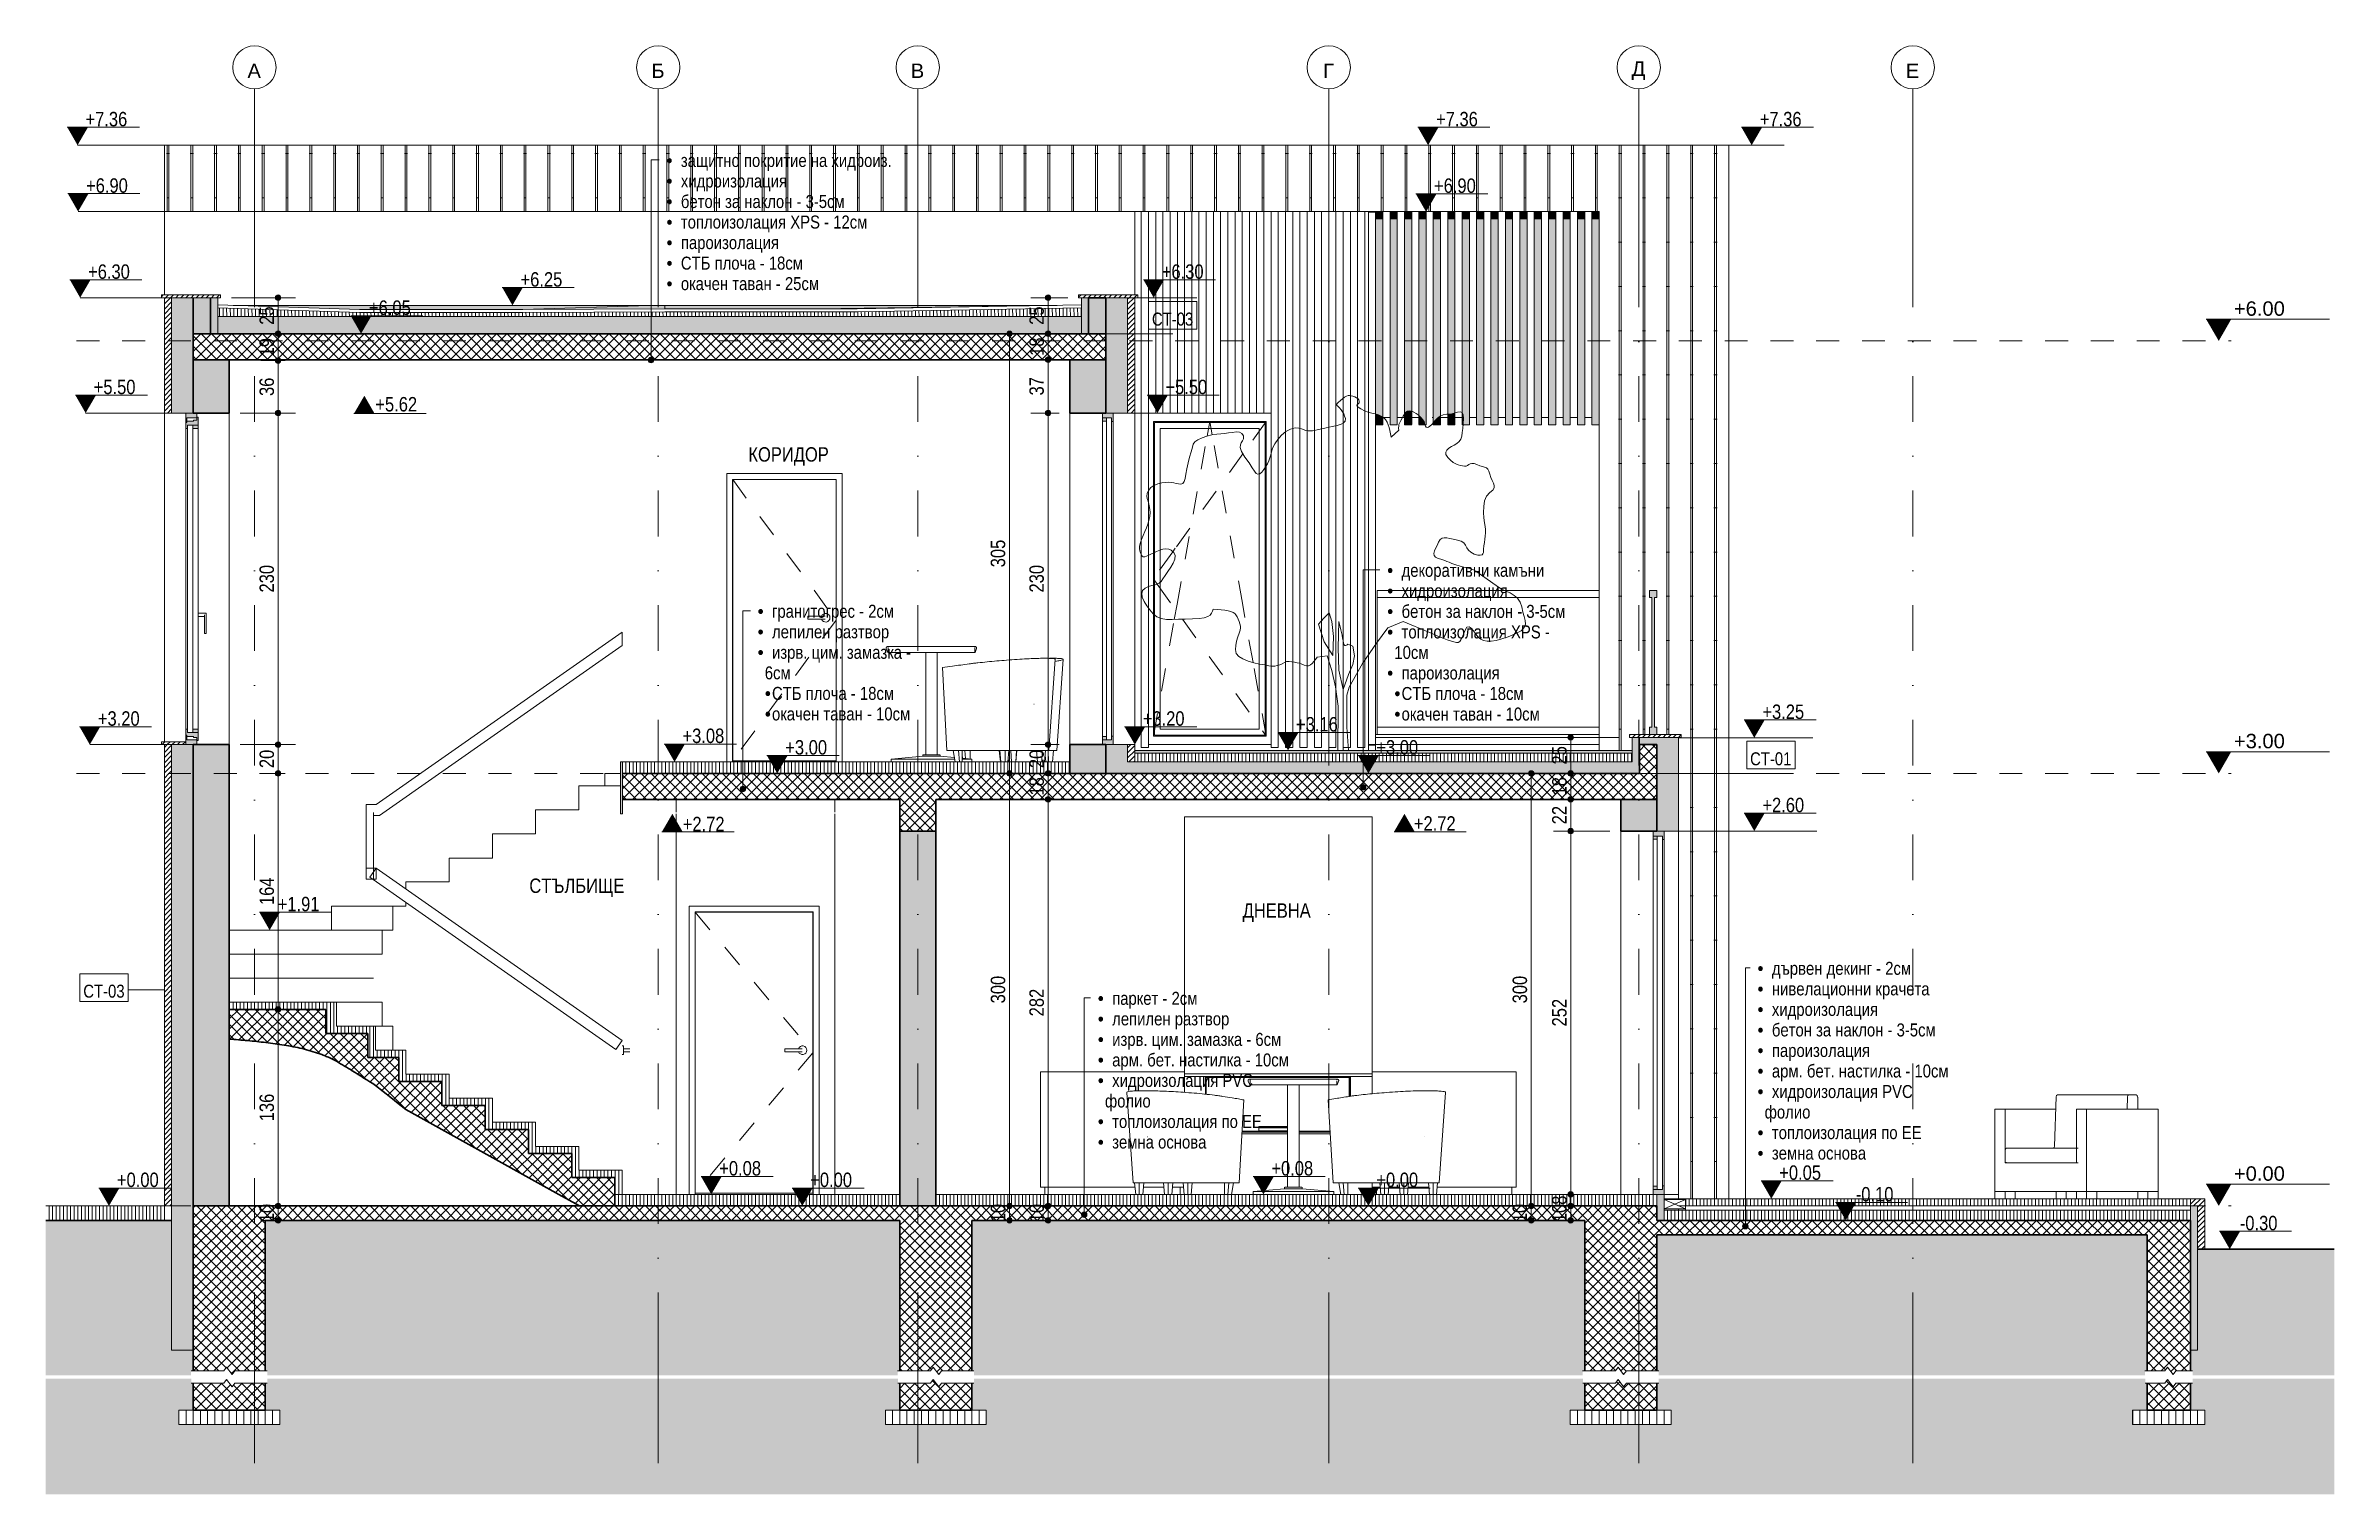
# Model space of a CAD drawing. Header units: centimetres. Extents: x -1339 to 248, y -200 to 805.
import ezdxf

# ---------------------------------------------------------------- set-up
doc = ezdxf.new("R2010")
doc.units = ezdxf.units.CM
doc.linetypes.add('Dash', pattern=[31.75, 15.875, -15.875])
doc.linetypes.add('Dash dot', pattern=[79.375, 31.75, -23.8125, 0, -23.8125])
for name, color, linetype, lineweight in [('A-ANNO-DIMS', 7, 'Continuous', 9), ('A-ANNO-DIMS-50', 7, 'Continuous', 9), ('A-ANNO-NOTE', 7, 'Continuous', 9), ('A-AREA-IDEN', 7, 'Continuous', 9), ('A-DETL-GENF', 7, 'Continuous', 9), ('A-DETL-MBND', 7, 'Continuous', 9), ('A-DOOR', 7, 'Continuous', 9), ('A-DOOR-FRAM', 7, 'Continuous', 15), ('A-FLOR', 7, 'Continuous', 9), ('A-FLOR-FNSH', 7, 'Continuous', 9), ('A-FLOR-HRAL', 7, 'Continuous', 9), ('A-FLOR-LEVL', 7, 'Continuous', 9), ('A-FLOR-MCUT', 7, 'Continuous', 9), ('A-FLOR-PATT', 7, 'Continuous', 9), ('A-GLAZ', 7, 'Continuous', 5), ('A-GLAZ-CWMG', 7, 'Continuous', 9), ('A-GLAZ-HDLN', 7, 'Dash', 5), ('A-ROOF', 7, 'Continuous', 9), ('A-ROOF-FNSH', 7, 'Continuous', 9), ('A-ROOF-PATT', 7, 'Continuous', 9), ('A-WALL', 7, 'Continuous', 9), ('A-WALL-FNSH', 7, 'Continuous', 9), ('A-WALL-IDEN', 7, 'Continuous', 9), ('A-WALL-PATT', 7, 'Continuous', 9), ('E-ELEC-EQPM', 7, 'Continuous', 9), ('G-ANNO-DIMS', 7, 'Continuous', 9), ('G-ANNO-TEXT', 7, 'Continuous', 9), ('I-FURN', 7, 'Continuous', 9), ('L-PLNT', 7, 'Continuous', 15), ('P-PIPE', 7, 'Continuous', 9), ('S-BEAM', 7, 'Continuous', 9), ('S-COLS', 7, 'Continuous', 9), ('S-GRID', 7, 'Continuous', 9), ('S-GRID-IDEN', 7, 'Continuous', 9), ('S-STRS', 7, 'Continuous', 9)]:
    doc.layers.add(name, color=color, linetype=linetype, lineweight=lineweight)
doc.layers.add('A-DETL', color=7, linetype='Continuous', lineweight=9, true_color=0x008000)
doc.styles.add('Arial', font='arial.ttf', dxfattribs={"height": 10})
doc.styles.add('Arial Narrow', font='ARIALN.TTF', dxfattribs={"height": 10})
doc.styles.add('Arial Narrow_1', font='ARIALN.TTF', dxfattribs={"height": 10})
doc.styles.add('Arial Narrow_2', font='ARIALN.TTF', dxfattribs={"height": 9})
doc.dimstyles.new('TEC_DIM', dxfattribs={"dimscale": 30.48, "dimtxt": 10.23431, "dimasz": 0.492126, "dimexe": 0.393701, "dimexo": 0.246063, "dimgap": 0, "dimtad": 1, "dimdec": 0, "dimzin": 0, "dimdsep": 46, "dimtxsty": 'Arial Narrow_1', "dimblk1": 'DOTSMALL', "dimblk2": 'DOTSMALL', "dimsah": 1, "dimcen": 0.09, "dimazin": 0, "dimtfac": 1, "dimtdec": 4, "dimtix": 1, "dimtmove": 0, "dimatfit": 3, "dimfxl": 0, "dimtvp": 1, "dimtolj": 1, "dimtzin": 0, "dimarcsym": 0})
pattern_1 = [(45, (-668.992, 332.896), (-3.535534, 3.535534), []), (135, (-668.992, 332.896), (-3.535534, -3.535534), [])]
pattern_2 = [(90, (-668.992, 332.896), (-2.5, 2e-16), [])]
pattern_3 = [(270, (-134.087, 5), (2.5, 2e-16), [])]
pattern_4 = [(45, (-668.992, 332.896), (-1.767767, 1.767767), [])]
pattern_5 = [(0, (-668.992, 332.896), (19.05, 19.05), [19.05, -19.05]), (0, (-668.992, 340.04), (19.05, 19.05), [19.05, -19.05]), (0, (-668.992, 347.184), (19.05, 19.05), [19.05, -19.05]), (90, (-666.61, 349.565), (-19.05, 19.05), [19.05, -19.05]), (90, (-659.467, 349.565), (-19.05, 19.05), [19.05, -19.05]), (90, (-652.323, 349.565), (-19.05, 19.05), [19.05, -19.05])]

msp = doc.modelspace()

# ---------------------------------------------------------------- texts
at = {"layer": 'A-AREA-IDEN', "char_height": 10, "attachment_point": 8, "line_spacing_factor": 0.949189, "style": 'Arial Narrow'}
for s, insert, width in [('\\pt63.5,127,190.5,254,317.5,381,444.5,508,571.5,635,698.5,762,825.5,889,952.5,1016,1079.5,1143,1206.5,1270,1333.5,1397,1460.5,1524,1587.5,1651,1714.5,1778,1841.5,1905,1968.5,2032;{\\fArial Narrow|b0|i0|c204|p34;КОРИДОР}', (-823.7, 513.4), 57.25), ('\\pt63.5,127,190.5,254,317.5,381,444.5,508,571.5,635,698.5,762,825.5,889,952.5,1016,1079.5,1143,1206.5,1270,1333.5,1397,1460.5,1524,1587.5,1651,1714.5,1778,1841.5,1905,1968.5,2032;{\\fArial Narrow|b0|i0|c204|p34;СТЪЛБИЩЕ}', (-970.5, 214.2), 67.45), ('\\pt63.5,127,190.5,254,317.5,381,444.5,508,571.5,635,698.5,762,825.5,889,952.5,1016,1079.5,1143,1206.5,1270,1333.5,1397,1460.5,1524,1587.5,1651,1714.5,1778,1841.5,1905,1968.5,2032;{\\fArial Narrow|b0|i0|c204|p34;ДНЕВНА}', (-485.2, 197), 48.6)]:
    msp.add_mtext(s, dxfattribs=dict(at, insert=insert, width=width))
at = {"layer": 'A-FLOR-LEVL', "char_height": 10, "width": 36.4, "attachment_point": 4, "line_spacing_factor": 0.936439, "style": 'Arial'}
for s, insert in [('\\pt5,10,15,20,25,30,35,40,45,50,55,60,65,70,75,80,85,90,95,100,105,110,115,120,125,130,135,140,145,150,155,160;+6.00', (178.6, 622.4)), ('\\pt5,10,15,20,25,30,35,40,45,50,55,60,65,70,75,80,85,90,95,100,105,110,115,120,125,130,135,140,145,150,155,160;+3.00', (178.6, 322.4)), ('\\pt5,10,15,20,25,30,35,40,45,50,55,60,65,70,75,80,85,90,95,100,105,110,115,120,125,130,135,140,145,150,155,160;+0.00', (178.6, 22.4))]:
    msp.add_mtext(s, dxfattribs=dict(at, insert=insert))
at = {"layer": 'A-WALL-IDEN', "char_height": 9, "width": 28.45, "attachment_point": 5, "line_spacing_factor": 0.949189, "style": 'Arial Narrow_2'}
for s, insert in [('\\pt25.00002,50.00004,74.99997,99.99999,125.00001,150.00003,174.99996,199.99998,225,250.00002,275.00004,299.99997,324.99999,350.00001,375.00003,399.99996,424.99998,450,475.00002,500.00004,524.99997,549.99999,575.00001,600.00003,624.99996,649.99998,675,700.00002,725.00004,749.99997,774.99999,800.00001;{\\fArial Narrow|b0|i0|c204|p34;СТ}-03', (-557.4, 615.1)), ('\\pt25.00002,50.00004,74.99997,99.99999,125.00001,150.00003,174.99996,199.99998,225,250.00002,275.00004,299.99997,324.99999,350.00001,375.00003,399.99996,424.99998,450,475.00002,500.00004,524.99997,549.99999,575.00001,600.00003,624.99996,649.99998,675,700.00002,725.00004,749.99997,774.99999,800.00001;{\\fArial Narrow|b0|i0|c204|p34;СТ}-01', (-142.6, 310.1)), ('\\pt25.00002,50.00004,74.99997,99.99999,125.00001,150.00003,174.99996,199.99998,225,250.00002,275.00004,299.99997,324.99999,350.00001,375.00003,399.99996,424.99998,450,475.00002,500.00004,524.99997,549.99999,575.00001,600.00003,624.99996,649.99998,675,700.00002,725.00004,749.99997,774.99999,800.00001;{\\fArial Narrow|b0|i0|c204|p34;СТ}-03', (-1298.5, 148.9))]:
    msp.add_mtext(s, dxfattribs=dict(at, insert=insert))
at = {"layer": 'G-ANNO-DIMS', "char_height": 10, "attachment_point": 1, "line_spacing_factor": 0.974696, "style": 'Arial Narrow_1'}
for s, insert, width in [('+7.36', (-1311.3, 758.9), 34.754), ('+7.36', (-374.7, 758.9), 34.754), ('+7.36', (-150.2, 758.9), 34.754), ('+6.90', (-1310.9, 712.8), 34.754), ('+6.90', (-376.1, 712.7), 34.754), ('+6.30', (-1309.5, 653.1), 34.754), ('+6.30', (-564.9, 653.1), 34.754), ('+6.25', (-1009.6, 647.7), 34.754), ('+6.05', (-1114.7, 628.1), 34.754), ('+5.50', (-1305.6, 573.1), 34.754), ('+5.50', (-562.4, 573.1), 34.754), ('+5.62', (-1110.3, 561.1), 34.754), ('+3.20', (-1302.7, 343.1), 34.754), ('+3.20', (-578.1, 343.1), 34.754), ('+3.16', (-471.8, 339.1), 34.754), ('+3.25', (-148.4, 347.8), 34.754), ('+3.08', (-897.3, 331.1), 34.754), ('+3.00', (-826, 323.1), 34.754), ('+3.00', (-416.1, 323.1), 34.754), ('+2.72', (-897.1, 269.9), 34.754), ('+2.72', (-390.1, 270.3), 34.754), ('+2.60', (-148.4, 283.1), 34.754), ('+1.91', (-1178, 214.4), 34.754), ('+0.00', (-1289.5, 23.1), 34.754), ('+0.08', (-871.8, 31.1), 34.754), ('+0.00', (-808.7, 23.1), 34.754), ('+0.08', (-488.9, 31.1), 34.754), ('+0.00', (-416.1, 23.1), 34.754), ('+0.05', (-136.7, 28.1), 34.754), ('-0.10', (-83.6, 13.1), 31.192), ('-0.30', (182.7, -6.9), 31.192)]:
    msp.add_mtext(s, dxfattribs=dict(at, insert=insert, width=width))
at = {"layer": 'G-ANNO-TEXT', "char_height": 9, "attachment_point": 1, "line_spacing_factor": 0.949189, "style": 'Arial Narrow_2'}
for s, insert, width in [('\\pi-5.00004,l5.00004,t9.99999,15.00003,19.99998,25.00002,29.99997,35.00001,39.99996,45,50.00004,54.99999,60.00003,64.99998,70.00002,74.99997,80.00001,84.99996,90,95.00004,99.99999,105.00003,109.99998,115.00002,119.99997,125.00001,129.99996,135,140.00004,144.99999,150.00003,154.99998,160.00002;{\\fSymbol|b0|i0|c2|p18;·^I\\fArial Narrow|b0|i0|c204|p34;защитно покритие на хидроиз}.\\P{\\fSymbol|b0|i0|c2|p18;·^I\\fArial Narrow|b0|i0|c204|p34;хидроизолация \\P\\fSymbol|b0|i0|c2|p18;·^I\\fArial Narrow|b0|i0|c204|p34;бетон за наклон }- 3-5{\\fArial Narrow|b0|i0|c204|p34;см\\P\\fSymbol|b0|i0|c2|p18;·^I\\fArial Narrow|b0|i0|c204|p34;топлоизолация }XPS - 12{\\fArial Narrow|b0|i0|c204|p34;см\\P\\fSymbol|b0|i0|c2|p18;·^I\\fArial Narrow|b0|i0|c204|p34;пароизолация\\P\\fSymbol|b0|i0|c2|p18;·^I\\fArial Narrow|b0|i0|c204|p34;СТБ плоча }- 18{\\fArial Narrow|b0|i0|c204|p34;см\\P\\fSymbol|b0|i0|c2|p18;·^I\\fArial Narrow|b0|i0|c204|p34;окачен таван }- 25{\\fArial Narrow|b0|i0|c204|p34;см}', (-908.4, 729.7), 216.6), ('\\pi-5.00004,l5.00004,t9.99999,15.00003,19.99998,25.00002,29.99997,35.00001,39.99996,45,50.00004,54.99999,60.00003,64.99998,70.00002,74.99997,80.00001,84.99996,90,95.00004,99.99999,105.00003,109.99998,115.00002,119.99997,125.00001,129.99996,135,140.00004,144.99999,150.00003,154.99998,160.00002;{\\fSymbol|b0|i0|c2|p18;·^I\\fArial Narrow|b0|i0|c204|p34;декоративни камъни\\P\\fSymbol|b0|i0|c2|p18;·^I\\fArial Narrow|b0|i0|c204|p34;хидроизолация \\P\\fSymbol|b0|i0|c2|p18;·^I\\fArial Narrow|b0|i0|c204|p34;бетон за наклон }- 3-5{\\fArial Narrow|b0|i0|c204|p34;см\\P\\fSymbol|b0|i0|c2|p18;·^I\\fArial Narrow|b0|i0|c204|p34;топлоизолация }XPS - \\P\\pi0,t5.00004,9.99999,15.00003,19.99998,25.00002,29.99997,35.00001,39.99996,45,50.00004,54.99999,60.00003,64.99998,70.00002,74.99997,80.00001,84.99996,90,95.00004,99.99999,105.00003,109.99998,115.00002,119.99997,125.00001,129.99996,135,140.00004,144.99999,150.00003,154.99998,160.00002;10{\\fArial Narrow|b0|i0|c204|p34;см\\P\\pi-5.00004,t9.99999,15.00003,19.99998,25.00002,29.99997,35.00001,39.99996,45,50.00004,54.99999,60.00003,64.99998,70.00002,74.99997,80.00001,84.99996,90,95.00004,99.99999,105.00003,109.99998,115.00002,119.99997,125.00001,129.99996,135,140.00004,144.99999,150.00003,154.99998,160.00002;\\fSymbol|b0|i0|c2|p18;·^I\\fArial Narrow|b0|i0|c204|p34;пароизолация\\P\\fSymbol|b0|i0|c2|p18;·^I\\fArial Narrow|b0|i0|c204|p34;СТБ плоча }- 18{\\fArial Narrow|b0|i0|c204|p34;см\\P\\fSymbol|b0|i0|c2|p18;·^I\\fArial Narrow|b0|i0|c204|p34;окачен таван }- 10{\\fArial Narrow|b0|i0|c204|p34;см}', (-408.6, 445.4), 133.269), ('\\pi-5.00004,l5.00004,t9.99999,15.00003,19.99998,25.00002,29.99997,35.00001,39.99996,45,50.00004,54.99999,60.00003,64.99998,70.00002,74.99997,80.00001,84.99996,90,95.00004,99.99999,105.00003,109.99998,115.00002,119.99997,125.00001,129.99996,135,140.00004,144.99999,150.00003,154.99998,160.00002;{\\fSymbol|b0|i0|c2|p18;·^I\\fArial Narrow|b0|i0|c204|p34;гранитогрес }- 2{\\fArial Narrow|b0|i0|c204|p34;см\\P\\fSymbol|b0|i0|c2|p18;·^I\\fArial Narrow|b0|i0|c204|p34;лепилен разтвор \\P\\fSymbol|b0|i0|c2|p18;·^I\\fArial Narrow|b0|i0|c204|p34;изрв}. {\\fArial Narrow|b0|i0|c204|p34;цим}. {\\fArial Narrow|b0|i0|c204|p34;замазка }- \\P\\pi0,t5.00004,9.99999,15.00003,19.99998,25.00002,29.99997,35.00001,39.99996,45,50.00004,54.99999,60.00003,64.99998,70.00002,74.99997,80.00001,84.99996,90,95.00004,99.99999,105.00003,109.99998,115.00002,119.99997,125.00001,129.99996,135,140.00004,144.99999,150.00003,154.99998,160.00002;6{\\fArial Narrow|b0|i0|c204|p34;см \\P\\pi-5.00004,t9.99999,15.00003,19.99998,25.00002,29.99997,35.00001,39.99996,45,50.00004,54.99999,60.00003,64.99998,70.00002,74.99997,80.00001,84.99996,90,95.00004,99.99999,105.00003,109.99998,115.00002,119.99997,125.00001,129.99996,135,140.00004,144.99999,150.00003,154.99998,160.00002;\\fSymbol|b0|i0|c2|p18;·^I\\fArial Narrow|b0|i0|c204|p34;СТБ плоча }- 18{\\fArial Narrow|b0|i0|c204|p34;см\\P\\fSymbol|b0|i0|c2|p18;·^I\\fArial Narrow|b0|i0|c204|p34;окачен таван }- 10{\\fArial Narrow|b0|i0|c204|p34;см}', (-845.2, 417), 123.927), ('\\pi-5.00004,l5.00004,t9.99999,15.00003,19.99998,25.00002,29.99997,35.00001,39.99996,45,50.00004,54.99999,60.00003,64.99998,70.00002,74.99997,80.00001,84.99996,90,95.00004,99.99999,105.00003,109.99998,115.00002,119.99997,125.00001,129.99996,135,140.00004,144.99999,150.00003,154.99998,160.00002;{\\fSymbol|b0|i0|c2|p18;·^I\\fArial Narrow|b0|i0|c204|p34;дървен декинг }- 2{\\fArial Narrow|b0|i0|c204|p34;см\\P\\fSymbol|b0|i0|c2|p18;·^I\\fArial Narrow|b0|i0|c204|p34;нивелационни крачета\\P\\fSymbol|b0|i0|c2|p18;·^I\\fArial Narrow|b0|i0|c204|p34;хидроизолация \\P\\fSymbol|b0|i0|c2|p18;·^I\\fArial Narrow|b0|i0|c204|p34;бетон за наклон }- 3-5{\\fArial Narrow|b0|i0|c204|p34;см\\P\\fSymbol|b0|i0|c2|p18;·^I\\fArial Narrow|b0|i0|c204|p34;пароизолация\\P\\fSymbol|b0|i0|c2|p18;·^I\\fArial Narrow|b0|i0|c204|p34;арм}. {\\fArial Narrow|b0|i0|c204|p34;бет}. {\\fArial Narrow|b0|i0|c204|p34;настилка }- 10{\\fArial Narrow|b0|i0|c204|p34;см\\P\\fSymbol|b0|i0|c2|p18;·^I\\fArial Narrow|b0|i0|c204|p34;хидроизолация }PVC \\P\\pi0,t5.00004,9.99999,15.00003,19.99998,25.00002,29.99997,35.00001,39.99996,45,50.00004,54.99999,60.00003,64.99998,70.00002,74.99997,80.00001,84.99996,90,95.00004,99.99999,105.00003,109.99998,115.00002,119.99997,125.00001,129.99996,135,140.00004,144.99999,150.00003,154.99998,160.00002;{\\fArial Narrow|b0|i0|c204|p34;фолио\\P\\pi-5.00004,t9.99999,15.00003,19.99998,25.00002,29.99997,35.00001,39.99996,45,50.00004,54.99999,60.00003,64.99998,70.00002,74.99997,80.00001,84.99996,90,95.00004,99.99999,105.00003,109.99998,115.00002,119.99997,125.00001,129.99996,135,140.00004,144.99999,150.00003,154.99998,160.00002;\\fSymbol|b0|i0|c2|p18;·^I\\fArial Narrow|b0|i0|c204|p34;топлоизолация по ЕЕ\\P\\fSymbol|b0|i0|c2|p18;·^I\\fArial Narrow|b0|i0|c204|p34;земна основа}', (-151.8, 169.3), 136.602), ('\\pi-5.00004,l5.00004,t9.99999,15.00003,19.99998,25.00002,29.99997,35.00001,39.99996,45,50.00004,54.99999,60.00003,64.99998,70.00002,74.99997,80.00001,84.99996,90,95.00004,99.99999,105.00003,109.99998,115.00002,119.99997,125.00001,129.99996,135,140.00004,144.99999,150.00003,154.99998,160.00002;{\\fSymbol|b0|i0|c2|p18;·^I\\fArial Narrow|b0|i0|c204|p34;паркет }- 2{\\fArial Narrow|b0|i0|c204|p34;см\\P\\fSymbol|b0|i0|c2|p18;·^I\\fArial Narrow|b0|i0|c204|p34;лепилен разтвор \\P\\fSymbol|b0|i0|c2|p18;·^I\\fArial Narrow|b0|i0|c204|p34;изрв}. {\\fArial Narrow|b0|i0|c204|p34;цим}. {\\fArial Narrow|b0|i0|c204|p34;замазка }- 6{\\fArial Narrow|b0|i0|c204|p34;см \\P\\fSymbol|b0|i0|c2|p18;·^I\\fArial Narrow|b0|i0|c204|p34;арм}. {\\fArial Narrow|b0|i0|c204|p34;бет}. {\\fArial Narrow|b0|i0|c204|p34;настилка }- 10{\\fArial Narrow|b0|i0|c204|p34;см\\P\\fSymbol|b0|i0|c2|p18;·^I\\fArial Narrow|b0|i0|c204|p34;хидроизолация }PVC \\P\\pi0,t5.00004,9.99999,15.00003,19.99998,25.00002,29.99997,35.00001,39.99996,45,50.00004,54.99999,60.00003,64.99998,70.00002,74.99997,80.00001,84.99996,90,95.00004,99.99999,105.00003,109.99998,115.00002,119.99997,125.00001,129.99996,135,140.00004,144.99999,150.00003,154.99998,160.00002;{\\fArial Narrow|b0|i0|c204|p34;фолио\\P\\pi-5.00004,t9.99999,15.00003,19.99998,25.00002,29.99997,35.00001,39.99996,45,50.00004,54.99999,60.00003,64.99998,70.00002,74.99997,80.00001,84.99996,90,95.00004,99.99999,105.00003,109.99998,115.00002,119.99997,125.00001,129.99996,135,140.00004,144.99999,150.00003,154.99998,160.00002;\\fSymbol|b0|i0|c2|p18;·^I\\fArial Narrow|b0|i0|c204|p34;топлоизолация по ЕЕ\\P\\fSymbol|b0|i0|c2|p18;·^I\\fArial Narrow|b0|i0|c204|p34;земна основа}', (-609.3, 148.5), 136.602)]:
    msp.add_mtext(s, dxfattribs=dict(at, insert=insert, width=width))
at = {"layer": 'S-GRID-IDEN', "char_height": 10, "attachment_point": 5, "line_spacing_factor": 0.936439, "style": 'Arial'}
for s, insert, width in [('\\pt50,100,150,200,250,300,350,400,450,500,550,600,650,700,750,800,850,900,950,1000,1050,1100,1150,1200,1250,1300,1350,1400,1450,1500,1550,1600;{\\fArial|b0|i0|c204|p34;Д}', (-234.3, 787.4), 9.9), ('\\pt50,100,150,200,250,300,350,400,450,500,550,600,650,700,750,800,850,900,950,1000,1050,1100,1150,1200,1250,1300,1350,1400,1450,1500,1550,1600;{\\fArial|b0|i0|c204|p34;А}', (-1194.3, 787.4), 9.9), ('\\pt50,100,150,200,250,300,350,400,450,500,550,600,650,700,750,800,850,900,950,1000,1050,1100,1150,1200,1250,1300,1350,1400,1450,1500,1550,1600;{\\fArial|b0|i0|c204|p34;Б}', (-914.3, 787.4), 9.6), ('\\pt50,100,150,200,250,300,350,400,450,500,550,600,650,700,750,800,850,900,950,1000,1050,1100,1150,1200,1250,1300,1350,1400,1450,1500,1550,1600;{\\fArial|b0|i0|c204|p34;В}', (-734.3, 787.4), 9.9), ('\\pt50,100,150,200,250,300,350,400,450,500,550,600,650,700,750,800,850,900,950,1000,1050,1100,1150,1200,1250,1300,1350,1400,1450,1500,1550,1600;{\\fArial|b0|i0|c204|p34;Г}', (-449.3, 787.4), 7.95), ('\\pt50,100,150,200,250,300,350,400,450,500,550,600,650,700,750,800,850,900,950,1000,1050,1100,1150,1200,1250,1300,1350,1400,1450,1500,1550,1600;{\\fArial|b0|i0|c204|p34;Е}', (-44.3, 787.4), 9.9)]:
    msp.add_mtext(s, dxfattribs=dict(at, insert=insert, width=width))

# ---------------------------------------------------------------- blocks, each defined once
blk = doc.blocks.new('ШКАФ - ШКАФ-2266388-Б-Б')
at = {"layer": 'I-FURN', "color": 253, "true_color": 0xaaaaaa}
for p, q in [((-419.1, 93), (-319.1, 93)), ((-419.1, 93), (-419.1, 77.9)), ((-319.1, 13), (-319.1, 93)), ((-419.1, 16), (-419.1, 13)), ((-413.4, 13), (-419.1, 13)), ((-416.1, 8), (-416.1, 13)), ((-399.9, 13), (-407.5, 13)), ((-379.8, 13), (-394.1, 13)), ((-319.1, 13), (-373.9, 13)), ((-322.1, 8), (-322.1, 13))]:
    blk.add_line(p, q, dxfattribs=at)
blk = doc.blocks.new('TEC_DOOR-INT - 80x200-2358332-Б-Б')
at = {"layer": 'A-DOOR', "linetype": 'Dash'}
for p, q in [((-862.4, 503.8), (-790.8, 406.3)), ((-790.8, 406.3), (-862.4, 308.8))]:
    blk.add_line(p, q, dxfattribs=at)
at = {"layer": 'A-DOOR', "lineweight": 15}
for p, q in [((-790.8, 503.8), (-862.4, 503.8)), ((-862.4, 503.8), (-862.4, 308.8)), ((-790.8, 308.8), (-790.8, 503.8)), ((-862.4, 308.8), (-790.8, 308.8))]:
    blk.add_line(p, q, dxfattribs=at)
at = {"layer": 'A-DOOR'}
for p, q in [((-799.8, 409), (-810.3, 409)), ((-810.3, 408), (-810.3, 409)), ((-810.3, 407), (-810.3, 408)), ((-810.3, 407), (-799.8, 407))]:
    blk.add_line(p, q, dxfattribs=at)
at = {"layer": 'A-DOOR', "flags": 128}
for points in [[(-798.3, 409), (-798.3, 409), (-798.3, 409), (-798.3, 409), (-798.3, 409), (-798.3, 409), (-798.3, 409), (-798.3, 409), (-798.4, 409), (-798.4, 409), (-798.4, 409), (-798.4, 409), (-798.5, 409), (-798.5, 409), (-798.5, 409), (-798.5, 409), (-798.6, 409), (-798.6, 409), (-798.7, 409), (-798.7, 409), (-798.7, 409), (-798.8, 409), (-798.8, 409), (-798.9, 409), (-798.9, 409), (-799, 409), (-799, 409), (-799.1, 409), (-799.1, 409), (-799.2, 409), (-799.2, 409), (-799.3, 409), (-799.4, 409), (-799.4, 409), (-799.5, 409), (-799.5, 409), (-799.6, 409), (-799.7, 409), (-799.7, 409), (-799.8, 409), (-799.8, 409)], [(-799.8, 407), (-799.7, 407), (-799.7, 407), (-799.6, 407), (-799.5, 407), (-799.5, 407), (-799.4, 407), (-799.4, 407), (-799.3, 407), (-799.3, 407), (-799.2, 407), (-799.1, 407), (-799.1, 407), (-799, 407), (-799, 407), (-798.9, 407), (-798.9, 407), (-798.8, 407), (-798.8, 407), (-798.8, 407), (-798.7, 407), (-798.7, 407), (-798.6, 407), (-798.6, 407), (-798.6, 407), (-798.5, 407), (-798.5, 407), (-798.5, 407), (-798.4, 407), (-798.4, 407), (-798.4, 407), (-798.4, 407), (-798.3, 407), (-798.3, 407), (-798.3, 407), (-798.3, 407), (-798.3, 407), (-798.3, 407), (-798.3, 407), (-798.3, 407)]]:
    blk.add_lwpolyline(points, dxfattribs=at)
at = {"layer": 'A-DOOR'}
for start, end in [(0, 160.3657), (199.5633, 0)]:
    blk.add_arc((-798, 408), 3, start, end, dxfattribs=at)
at = {"layer": 'A-DOOR-FRAM'}
for p, q in [((-786.6, 508), (-866.6, 508)), ((-866.6, 508), (-866.6, 308)), ((-786.6, 308), (-786.6, 508)), ((-862.6, 504), (-790.6, 504)), ((-862.6, 308), (-862.6, 504)), ((-790.6, 504), (-790.6, 308))]:
    blk.add_line(p, q, dxfattribs=at)
blk = doc.blocks.new('Sofa-10 - 900 x 700-1663874-Б-Б')
at = {"layer": 'I-FURN', "color": 253, "true_color": 0xaaaaaa}
for p, q in [((20, 67), (12.9, 67)), ((12.9, 67), (12.9, 10)), ((20, 30), (20, 67)), ((20, 67), (55, 67)), ((54.3, 41.4), (55.3, 75.6)), ((105.8, 77), (56.3, 77)), ((76.5, 67), (69.5, 67)), ((69.5, 67), (69.5, 30)), ((76.5, 10), (76.5, 67)), ((76.5, 67), (126, 67)), ((104.8, 75.6), (104.5, 67)), ((110.8, 77), (105.8, 77)), ((111.9, 67), (111.9, 75.5)), ((126, 67), (126, 10)), ((20, 31.5), (20, 38.5)), ((70.5, 40), (21, 40)), ((69.5, 38.5), (69.5, 31.5)), ((69.5, 30), (20, 30)), ((21, 30), (70.5, 30)), ((12.9, 10), (20, 10)), ((12.9, 5), (12.9, 10)), ((12.9, 10), (76.5, 10)), ((20, 10), (20, 5)), ((27, 5), (27, 10)), ((55.3, 5), (55.3, 10)), ((62.4, 5), (62.4, 10)), ((69.5, 10), (76.5, 10)), ((69.5, 10), (69.5, 5)), ((76.5, 10), (83.6, 10)), ((76.5, 5), (76.5, 10)), ((126, 10), (76.5, 10)), ((83.6, 5), (83.6, 10)), ((111.9, 5), (111.9, 10)), ((119, 10), (126, 10)), ((119, 5), (119, 10)), ((126, 5), (126, 10))]:
    blk.add_line(p, q, dxfattribs=at)
for centre, start_param, end_param in [((56.3, 75.5), 0, 1.530278), ((105.8, 75.5), 0, 1.530278), ((110.8, 75.5), 4.712389, 6.283185), ((21, 38.5), 0, 1.570796), ((53.2, 41.5), 3.141593, 4.671871), ((21, 31.5), 1.570796, 3.141593)]:
    blk.add_ellipse(centre, major_axis=(0, 1.5), ratio=0.707107, start_param=start_param, end_param=end_param, dxfattribs=at)
blk = doc.blocks.new('ШКАФ - ШКАФ-V1-Б-Б')
at = {"layer": 'I-FURN', "color": 253, "true_color": 0xaaaaaa}
for p, q in [((-649.1, 93), (-549.1, 93)), ((-649.1, 93), (-649.1, 13)), ((-549.1, 78.8), (-549.1, 93)), ((-583.4, 13), (-649.1, 13)), ((-646.1, 8), (-646.1, 13)), ((-563.3, 13), (-577.6, 13)), ((-549.8, 13), (-557.5, 13)), ((-552.1, 8), (-552.1, 13))]:
    blk.add_line(p, q, dxfattribs=at)
blk = doc.blocks.new('Railing - Railing-1761564-Б-Б')
at = {"layer": 'A-FLOR-HRAL', "true_color": 0xc0c0c0}
blk.add_hatch(color=9, dxfattribs=at).paths.add_polyline_path([(-221.6, 327), (-221.6, 332), (-223.1, 332), (-223.1, 422), (-221.6, 422), (-221.6, 427), (-226.6, 427), (-226.6, 422), (-225.1, 422), (-225.1, 332), (-226.6, 332), (-226.6, 327), (-223, 327)])
at = {"layer": 'A-FLOR-HRAL'}
for p, q in [((-221.6, 427), (-226.6, 427)), ((-226.6, 427), (-226.6, 422)), ((-226.6, 422), (-225.1, 422)), ((-225.1, 422), (-225.1, 332)), ((-223.1, 332), (-223.1, 422)), ((-223.1, 422), (-221.6, 422)), ((-221.6, 422), (-221.6, 427)), ((-225.1, 332), (-226.6, 332)), ((-226.6, 332), (-226.6, 327)), ((-226.6, 327), (-221.6, 327)), ((-221.6, 332), (-223.1, 332)), ((-221.6, 327), (-221.6, 332))]:
    blk.add_line(p, q, dxfattribs=at)
blk = doc.blocks.new('Railing - Railing-1762037-Б-Б')
at = {"layer": 'A-FLOR-HRAL', "color": 252, "true_color": 0x838383}
for p, q in [((-415.6, 422), (-415.6, 427)), ((-329.4, 427), (-415.6, 427)), ((-318.7, 422), (-415.6, 422)), ((-415.6, 390.9), (-415.6, 422)), ((-327.2, 427), (-329.3, 427))]:
    blk.add_line(p, q, dxfattribs=at)
at = {"layer": 'A-FLOR-HRAL'}
for p, q in [((-261.6, 427), (-327.2, 427)), ((-261.6, 422), (-318.7, 422)), ((-415.6, 332), (-415.6, 390.9)), ((-415.6, 327), (-415.6, 332)), ((-415.6, 332), (-261.6, 332))]:
    blk.add_line(p, q, dxfattribs=at)
blk = doc.blocks.new('Rectangular Mullion - TEC_LAMEL-2372253-Б-Б')
at = {"layer": 'A-GLAZ-CWMG', "color": 253, "true_color": 0xaaaaaa}
for p, q in [((-429.1, 689.8), (-424.1, 689.8)), ((-429.1, 689.8), (-429.1, 560.1)), ((-424.1, 689.8), (-424.1, 551.5)), ((-429.1, 556.1), (-429.1, 554.5)), ((-429.1, 370.2), (-429.1, 318)), ((-424.1, 378.5), (-424.1, 318)), ((-424.1, 318), (-429.1, 318))]:
    blk.add_line(p, q, dxfattribs=at)
at = {"layer": 'A-GLAZ-CWMG', "color": 254, "true_color": 0xd5d5d5}
for p, q in [((-429.1, 560.1), (-429.1, 558.4)), ((-429.1, 558.4), (-429.1, 556.1)), ((-429.1, 554.5), (-429.1, 543.9)), ((-429.1, 543.9), (-429.1, 540.3)), ((-429.1, 540.3), (-429.1, 370.2)), ((-424.1, 551.5), (-424.1, 378.5))]:
    blk.add_line(p, q, dxfattribs=at)
blk = doc.blocks.new('Rectangular Mullion - TEC_LAMEL-V2-Б-Б')
at = {"layer": 'A-GLAZ-CWMG', "color": 253, "true_color": 0xaaaaaa}
for p, q in [((-439.1, 689.8), (-434.1, 689.8)), ((-439.1, 689.8), (-439.1, 560.1)), ((-434.1, 689.8), (-434.1, 562)), ((-439.1, 550.1), (-439.1, 543)), ((-439.1, 391.8), (-439.1, 358.4)), ((-434.1, 389), (-434.1, 371.7)), ((-434.1, 361.4), (-434.1, 318)), ((-434.1, 318), (-435.5, 318))]:
    blk.add_line(p, q, dxfattribs=at)
at = {"layer": 'A-GLAZ-CWMG', "color": 254, "true_color": 0xd5d5d5}
for p, q in [((-439.1, 560.1), (-439.1, 551.3)), ((-434.1, 562), (-434.1, 551.1)), ((-439.1, 551.1), (-439.1, 550.1)), ((-439.1, 543), (-439.1, 391.9)), ((-434.1, 551.1), (-434.1, 547.5)), ((-434.1, 547.5), (-434.1, 403)), ((-434.1, 402.9), (-434.1, 389)), ((-439.1, 391.9), (-439.1, 391.8)), ((-434.1, 371.7), (-434.1, 361.4)), ((-439.1, 358.4), (-439.1, 357.9)), ((-439.1, 357.8), (-439.1, 318)), ((-435.6, 318), (-439.1, 318))]:
    blk.add_line(p, q, dxfattribs=at)
blk = doc.blocks.new('Rectangular Mullion - TEC_LAMEL-V3-Б-Б')
at = {"layer": 'A-GLAZ-CWMG', "color": 253, "true_color": 0xaaaaaa}
for p, q in [((-449.1, 689.8), (-444.1, 689.8)), ((-449.1, 689.8), (-449.1, 540.1)), ((-444.1, 689.8), (-444.1, 541.2)), ((-449.1, 411.2), (-449.1, 386.3)), ((-449.1, 377.7), (-449.1, 318)), ((-444.1, 358.2), (-444.1, 318)), ((-444.1, 318), (-449.1, 318))]:
    blk.add_line(p, q, dxfattribs=at)
at = {"layer": 'A-GLAZ-CWMG', "color": 254, "true_color": 0xd5d5d5}
for p, q in [((-449.1, 540.1), (-449.1, 411.4)), ((-444.1, 541.2), (-444.1, 410.2)), ((-449.1, 411.4), (-449.1, 411.2)), ((-444.1, 410.2), (-444.1, 358.2)), ((-449.1, 386.3), (-449.1, 377.7))]:
    blk.add_line(p, q, dxfattribs=at)
blk = doc.blocks.new('Rectangular Mullion - TEC_LAMEL-V4-Б-Б')
at = {"layer": 'A-GLAZ-CWMG', "color": 253, "true_color": 0xaaaaaa}
for p, q in [((-459.1, 689.8), (-454.1, 689.8)), ((-459.1, 689.8), (-459.1, 538)), ((-454.1, 689.8), (-454.1, 539)), ((-454.1, 406), (-454.1, 396.8)), ((-454.1, 381), (-454.1, 318)), ((-459.1, 378), (-459.1, 318)), ((-454.1, 318), (-459.1, 318))]:
    blk.add_line(p, q, dxfattribs=at)
at = {"layer": 'A-GLAZ-CWMG', "color": 254, "true_color": 0xd5d5d5}
for p, q in [((-459.1, 538), (-459.1, 378)), ((-454.1, 539), (-454.1, 411.4)), ((-454.1, 411.4), (-454.1, 407.7)), ((-454.1, 407.7), (-454.1, 406)), ((-454.1, 396.8), (-454.1, 381))]:
    blk.add_line(p, q, dxfattribs=at)
blk = doc.blocks.new('Rectangular Mullion - TEC_LAMEL-V5-Б-Б')
at = {"layer": 'A-GLAZ-CWMG', "color": 253, "true_color": 0xaaaaaa}
for p, q in [((-469.1, 689.8), (-464.1, 689.8)), ((-469.1, 689.8), (-469.1, 539.4)), ((-464.1, 689.8), (-464.1, 537.7)), ((-469.1, 376.3), (-469.1, 318)), ((-464.1, 374.7), (-464.1, 318)), ((-464.1, 318), (-469.1, 318))]:
    blk.add_line(p, q, dxfattribs=at)
at = {"layer": 'A-GLAZ-CWMG', "color": 254, "true_color": 0xd5d5d5}
for p, q in [((-469.1, 539.4), (-469.1, 530.6)), ((-469.1, 530.6), (-469.1, 403)), ((-464.1, 537.7), (-464.1, 537.1)), ((-464.1, 537), (-464.1, 534.7)), ((-464.1, 534.7), (-464.1, 374.7)), ((-469.1, 402.9), (-469.1, 376.3))]:
    blk.add_line(p, q, dxfattribs=at)
blk = doc.blocks.new('Rectangular Mullion - TEC_LAMEL-V6-Б-Б')
at = {"layer": 'A-GLAZ-CWMG', "color": 253, "true_color": 0xaaaaaa}
for p, q in [((-479.1, 689.8), (-474.1, 689.8)), ((-479.1, 689.8), (-479.1, 536.9)), ((-474.1, 689.8), (-474.1, 539.3)), ((-479.1, 377.3), (-479.1, 318)), ((-474.1, 377.3), (-474.1, 318)), ((-474.1, 318), (-479.1, 318))]:
    blk.add_line(p, q, dxfattribs=at)
at = {"layer": 'A-GLAZ-CWMG', "color": 254, "true_color": 0xd5d5d5}
for p, q in [((-479.1, 536.9), (-479.1, 522.5)), ((-474.1, 539.3), (-474.1, 526.5)), ((-474.1, 526.5), (-474.1, 377.3)), ((-479.1, 522.4), (-479.1, 403)), ((-479.1, 403), (-479.1, 377.3))]:
    blk.add_line(p, q, dxfattribs=at)
blk = doc.blocks.new('Planting_RPC_Tree_Deciduous - Blue_Berry_Elder-4_5_Meters-1824323-Б-Б')
at = {"layer": 'L-PLNT', "color": 253, "true_color": 0xaaaaaa}
for p, q in [((-444, 555.8), (-442.5, 557.2)), ((-442.8, 554.7), (-444, 555.8)), ((-442.5, 557.2), (-441, 558.6)), ((-441, 558.6), (-439.5, 559.8)), ((-439.5, 559.8), (-438.1, 560.9)), ((-439.1, 565.9), (-439.1, 566)), ((-439.1, 566), (-439.1, 565.9)), ((-439.1, 565.8), (-439.1, 565.9)), ((-439.1, 565.9), (-439.1, 565.5)), ((-439.1, 565.6), (-439.1, 565.8)), ((-439.1, 565.5), (-439.1, 565.6)), ((-439.1, 564.4), (-439.1, 565.5)), ((-439.1, 565.5), (-439.1, 564.8)), ((-439.1, 564.8), (-439.1, 563.9)), ((-439.1, 561.4), (-439.1, 564.4)), ((-439.1, 563.9), (-439.1, 563.1)), ((-439.1, 563.1), (-439.1, 562.2)), ((-439.1, 562.2), (-439.1, 561.3)), ((-439.1, 557.3), (-439.1, 561.4)), ((-439.1, 561.3), (-439.1, 560.1)), ((-439.1, 560.1), (-439.1, 558.5)), ((-439.1, 558.5), (-439.1, 556.5)), ((-439.1, 552.6), (-439.1, 557.3)), ((-439.1, 556.5), (-439.1, 554.1)), ((-438.1, 560.9), (-436.9, 561.6)), ((-436.9, 561.6), (-435.7, 562.1)), ((-435.7, 562.1), (-434.6, 562.1)), ((-434.6, 562.1), (-433.6, 561.9)), ((-433.6, 561.9), (-432.3, 561.6)), ((-432.3, 561.6), (-431, 561.2)), ((-431, 561.2), (-429.8, 560.6)), ((-429.8, 560.6), (-428.8, 559.9)), ((-429.2, 555.9), (-429.6, 555.4)), ((-428.7, 556.4), (-429.2, 555.9)), ((-428.8, 559.9), (-428.2, 559.1)), ((-428.1, 557.1), (-428.7, 556.4)), ((-428.2, 559.1), (-427.9, 558)), ((-427.9, 558), (-428.1, 557.1)), ((-475.6, 538.9), (-472.4, 539.7)), ((-472.4, 539.7), (-469.8, 539.6)), ((-469.8, 539.6), (-468, 539.1)), ((-456, 538.6), (-451, 539.7)), ((-451, 539.7), (-446.8, 540.6)), ((-446.8, 540.6), (-443.3, 541.4)), ((-443.3, 541.4), (-440.6, 542.2)), ((-441.6, 553.5), (-442.8, 554.7)), ((-440.5, 552.3), (-441.6, 553.5)), ((-440.6, 542.2), (-438.8, 543.1)), ((-439.6, 550.9), (-440.5, 552.3)), ((-438.7, 549.5), (-439.6, 550.9)), ((-439.1, 554.1), (-439.1, 551.5)), ((-439.1, 548), (-439.1, 552.6)), ((-439.1, 551.5), (-439.1, 548.9)), ((-439.1, 550), (-439.1, 550.1)), ((-439.1, 550.1), (-439.1, 548.5)), ((-439.1, 549.4), (-439.1, 550)), ((-439.1, 549.6), (-439.1, 549.7)), ((-439.1, 549.7), (-439.1, 549.4)), ((-439.1, 549.3), (-439.1, 549.6)), ((-439.1, 549.4), (-439.1, 549.4)), ((-439.1, 548.9), (-439.1, 549.3)), ((-439.1, 548.9), (-439.1, 546.5)), ((-439.1, 548.4), (-439.1, 548.9)), ((-439.1, 548.5), (-439.1, 546.8)), ((-439.1, 548.1), (-439.1, 548.4)), ((-439.1, 547.9), (-439.1, 548.1)), ((-439.1, 544.1), (-439.1, 548)), ((-439.1, 547.7), (-439.1, 547.9)), ((-439.1, 547), (-439.1, 547.7)), ((-439.1, 546), (-439.1, 547)), ((-439.1, 546.8), (-439.1, 545.1)), ((-439.1, 546.5), (-439.1, 544.4)), ((-439.1, 544.9), (-439.1, 546)), ((-439.1, 545.1), (-439.1, 543.3)), ((-439.1, 543.9), (-439.1, 544.9)), ((-439.1, 544.4), (-439.1, 542.8)), ((-439.1, 541.6), (-439.1, 544.1)), ((-439.1, 543.1), (-439.1, 543.9)), ((-439.1, 543.3), (-439.1, 543)), ((-439.1, 542.7), (-439.1, 543.1)), ((-439.1, 542.8), (-439.1, 541.9)), ((-439.1, 542.5), (-439.1, 542.7)), ((-439.1, 542.2), (-439.1, 542.5)), ((-439.1, 541.9), (-439.1, 542.2)), ((-439.1, 541.9), (-439.1, 541.6)), ((-439.1, 541.7), (-439.1, 541.9)), ((-439.1, 541.5), (-439.1, 541.7)), ((-439.1, 540.2), (-439.1, 541.6)), ((-439.1, 541.6), (-439.1, 541.5)), ((-439.1, 539.4), (-439.1, 540.2)), ((-438.8, 543.1), (-437.8, 544.4)), ((-438.1, 547.9), (-438.7, 549.5)), ((-437.6, 546.1), (-438.1, 547.9)), ((-437.8, 544.4), (-437.6, 546.1)), ((-429.6, 555.4), (-429.5, 554.8)), ((-429.5, 554.8), (-428.6, 554)), ((-428.6, 554), (-426.8, 552.8)), ((-426.8, 552.8), (-424.3, 551.6)), ((-424.3, 551.6), (-421.8, 550.7)), ((-421.8, 550.7), (-419.3, 550)), ((-419.3, 550), (-416.9, 549.4)), ((-416.9, 549.4), (-414.7, 548.7)), ((-414.7, 548.7), (-412.7, 547.9)), ((-412.7, 547.9), (-411.1, 546.8)), ((-411.1, 546.8), (-409.8, 545.4)), ((-409.8, 545.4), (-408.7, 543.7)), ((-408.7, 543.7), (-407.9, 541.9)), ((-407.9, 541.9), (-407.2, 539.9)), ((-407.2, 539.9), (-406.7, 537.8)), ((-400.7, 539.8), (-400.6, 540.9)), ((-400.7, 539), (-400.7, 539.8)), ((-400.6, 540.9), (-400.4, 542.1)), ((-400.4, 542.1), (-399.9, 543.5)), ((-399.9, 543.5), (-399.1, 544.9)), ((-399.1, 544.9), (-398.2, 546.4)), ((-398.2, 546.4), (-397.4, 547.9)), ((-397.4, 547.9), (-396.5, 549.3)), ((-396.5, 549.3), (-395.6, 550.5)), ((-395.6, 550.5), (-394.5, 551.3)), ((-394.5, 551.3), (-393.2, 551.6)), ((-393.2, 551.6), (-391.6, 551.3)), ((-391.6, 551.3), (-390, 550.6)), ((-390, 550.6), (-388.5, 549.7)), ((-388.5, 549.7), (-387.2, 548.8)), ((-387.2, 548.8), (-386, 547.7)), ((-386, 547.7), (-385, 546.6)), ((-385, 546.6), (-384, 545.4)), ((-384, 545.4), (-383, 544.2)), ((-383, 544.2), (-382.8, 543)), ((-382.8, 543), (-382.5, 541.9)), ((-382.5, 541.9), (-382.1, 541)), ((-382.1, 541), (-381.6, 540.3)), ((-381.6, 540.3), (-380.9, 540)), ((-380.9, 540), (-380, 540.2)), ((-380, 540.2), (-378.9, 540.8)), ((-378.9, 540.8), (-377.6, 542)), ((-377.6, 542), (-376.4, 543.4)), ((-376.4, 543.4), (-375.1, 545)), ((-375.1, 545), (-373.6, 546.5)), ((-373.6, 546.5), (-371.9, 547.8)), ((-371.9, 547.8), (-369.8, 548.7)), ((-369.8, 548.7), (-367.3, 549.1)), ((-367.3, 549.1), (-364.6, 549.3)), ((-364.6, 549.3), (-362.1, 550)), ((-362.1, 550), (-359.8, 550.6)), ((-359.8, 550.6), (-358, 550.8)), ((-358, 550.8), (-356.6, 550.4)), ((-356.6, 550.4), (-355.8, 548.9)), ((-356, 542.5), (-356.2, 539.3)), ((-355.7, 546.1), (-356, 542.5)), ((-355.8, 548.9), (-355.7, 546.1)), ((-544.6, 523.2), (-543.7, 526.3)), ((-543.7, 526.3), (-543.1, 528.5)), ((-543.1, 528.5), (-542, 530)), ((-542, 530), (-539.8, 531.5)), ((-539.8, 531.5), (-536.9, 532.8)), ((-536.9, 532.8), (-533.6, 534)), ((-533.6, 534), (-530.1, 534.8)), ((-530.1, 534.8), (-526.8, 535.4)), ((-526.8, 535.4), (-524, 535.6)), ((-524, 535.6), (-521.5, 535.8)), ((-521.5, 535.8), (-518.7, 536.2)), ((-518.7, 536.2), (-515.9, 536.6)), ((-515.9, 536.6), (-513.2, 536.9)), ((-513.2, 536.9), (-511, 536.7)), ((-511, 536.7), (-509.3, 535.8)), ((-510.4, 528), (-510.5, 526.1)), ((-510.5, 526.1), (-509.6, 523.3)), ((-509.8, 529.4), (-510.4, 528)), ((-508.9, 530.7), (-509.8, 529.4)), ((-509.3, 535.8), (-508.3, 534.1)), ((-508.3, 532.2), (-508.9, 530.7)), ((-508.3, 534.1), (-508.3, 532.2)), ((-488.9, 523.2), (-488.1, 525.7)), ((-488.1, 525.7), (-486.6, 528.6)), ((-486.6, 528.6), (-484.4, 531.6)), ((-484.4, 531.6), (-481.8, 534.6)), ((-481.8, 534.6), (-478.8, 537.1)), ((-478.8, 537.1), (-475.6, 538.9)), ((-468, 539.1), (-466.7, 538.5)), ((-466.7, 538.5), (-465.3, 537.9)), ((-465.3, 537.9), (-463.3, 537.6)), ((-463.3, 537.6), (-460.4, 537.7)), ((-460.4, 537.7), (-456, 538.6)), ((-439.1, 538.9), (-439.1, 539.4)), ((-439.1, 538.4), (-439.1, 539)), ((-439.1, 539), (-439.1, 538.8)), ((-439.1, 538.6), (-439.1, 538.9)), ((-439.1, 538.8), (-439.1, 538.7)), ((-439.1, 538.7), (-439.1, 538.6)), ((-439.1, 536.6), (-439.1, 538.4)), ((-439.1, 533.9), (-439.1, 536.6)), ((-439.1, 530.6), (-439.1, 533.9)), ((-439.1, 527.1), (-439.1, 530.6)), ((-439.1, 523.7), (-439.1, 527.1)), ((-406.7, 537.8), (-406.2, 535.6)), ((-406.2, 535.6), (-405.8, 533.3)), ((-405.8, 533.3), (-400.6, 538.2)), ((-400.6, 538.4), (-400.7, 539)), ((-400.6, 538.2), (-400.6, 538.4)), ((-367.2, 524.3), (-368, 522.9)), ((-365.8, 525.6), (-367.2, 524.3)), ((-364, 526.7), (-365.8, 525.6)), ((-362.1, 527.8), (-364, 526.7)), ((-360.2, 528.9), (-362.1, 527.8)), ((-358.7, 530.2), (-360.2, 528.9)), ((-357.6, 531.9), (-358.7, 530.2)), ((-356.9, 534), (-357.6, 531.9)), ((-356.5, 536.5), (-356.9, 534)), ((-356.2, 539.3), (-356.5, 536.5)), ((-548.2, 507.7), (-547.5, 511.4)), ((-547.5, 511.4), (-546.6, 515.5)), ((-546.6, 515.5), (-545.6, 519.5)), ((-545.6, 519.5), (-544.6, 523.2)), ((-509.6, 523.3), (-507.2, 519.5)), ((-507.2, 519.5), (-504.4, 515.4)), ((-504.4, 515.4), (-502.3, 512.1)), ((-502.3, 512.1), (-500.7, 509.7)), ((-500.7, 509.7), (-499.4, 508.1)), ((-499.4, 508.1), (-498.2, 507.5)), ((-497, 507.8), (-495.6, 509)), ((-495.6, 509), (-494.1, 510.9)), ((-494.1, 510.9), (-492.8, 512.8)), ((-492.8, 512.8), (-491.6, 514.8)), ((-491.6, 514.8), (-490.7, 516.9)), ((-490.7, 516.9), (-489.9, 519)), ((-489.9, 519), (-489.3, 521.1)), ((-489.3, 521.1), (-488.9, 523.2)), ((-439.1, 520.6), (-439.1, 523.7)), ((-439.1, 517.9), (-439.1, 520.6)), ((-439.1, 515.1), (-439.1, 517.9)), ((-439.1, 512.3), (-439.1, 515.1)), ((-439.1, 509.4), (-439.1, 512.3)), ((-439.1, 506.6), (-439.1, 509.4)), ((-368, 522.9), (-367.8, 521.2)), ((-367.8, 521.2), (-366.6, 519.1)), ((-366.6, 519.1), (-364.7, 517.2)), ((-364.7, 517.2), (-362.8, 515.7)), ((-362.8, 515.7), (-361, 514.7)), ((-361, 514.7), (-359.4, 514)), ((-359.4, 514), (-357.8, 513.6)), ((-357.8, 513.6), (-356.3, 513.3)), ((-356.3, 513.3), (-355, 513.1)), ((-355, 513.1), (-353.8, 513.2)), ((-353.8, 513.2), (-352.9, 513.7)), ((-352.9, 513.7), (-352, 514.2)), ((-352, 514.2), (-351, 514.8)), ((-351, 514.8), (-349.8, 515.1)), ((-349.8, 515.1), (-348.3, 515)), ((-348.3, 515), (-346.4, 514.3)), ((-346.4, 514.3), (-344.3, 513.4)), ((-344.3, 513.4), (-342.5, 512.8)), ((-342.5, 512.8), (-341, 512.4)), ((-341, 512.4), (-339.7, 511.9)), ((-339.7, 511.9), (-338.7, 511)), ((-338.7, 511), (-338, 509.6)), ((-338, 509.6), (-337.4, 507.5)), ((-575.3, 492.4), (-575, 494.2)), ((-575, 490.7), (-575.3, 492.4)), ((-575, 494.2), (-574.2, 496.3)), ((-574.2, 496.3), (-572.5, 498.3)), ((-572.5, 498.3), (-570.3, 499.8)), ((-570.3, 499.8), (-567.6, 500.8)), ((-567.6, 500.8), (-564.9, 501.5)), ((-564.9, 501.5), (-562.2, 501.9)), ((-562.2, 501.9), (-559.9, 502)), ((-559.9, 502), (-558.1, 501.9)), ((-558.1, 501.9), (-556.5, 501.6)), ((-556.5, 501.6), (-554.9, 501.2)), ((-554.9, 501.2), (-553.2, 500.8)), ((-553.2, 500.8), (-551.7, 500.7)), ((-551.7, 500.7), (-550.3, 501.2)), ((-550.3, 501.2), (-549.3, 502.4)), ((-549.3, 502.4), (-548.7, 504.5)), ((-548.7, 504.5), (-548.2, 507.7)), ((-498.2, 507.5), (-497, 507.8)), ((-439.1, 503.7), (-439.1, 506.6)), ((-439.1, 500.8), (-439.1, 503.7)), ((-439.1, 497.1), (-439.1, 500.8)), ((-439.1, 493.5), (-439.1, 497.1)), ((-439.1, 489.9), (-439.1, 493.5)), ((-339.6, 492.3), (-341, 489)), ((-337.4, 494.8), (-339.6, 492.3)), ((-337.4, 507.5), (-336.7, 505.2)), ((-335.3, 496.6), (-337.4, 494.8)), ((-336.7, 505.2), (-335.8, 503.2)), ((-335.8, 503.2), (-334.9, 501.4)), ((-334.4, 498.2), (-335.3, 496.6)), ((-334.9, 501.4), (-334.4, 499.8)), ((-334.4, 499.8), (-334.4, 498.2)), ((-574.4, 488.9), (-575, 490.7)), ((-573.8, 486.8), (-574.4, 488.9)), ((-573.3, 484.4), (-573.8, 486.8)), ((-573.8, 475.4), (-573.2, 478.2)), ((-573, 481.3), (-573.3, 484.4)), ((-573.2, 478.2), (-573, 481.3)), ((-439.1, 486.5), (-439.1, 489.9)), ((-439.1, 483.2), (-439.1, 486.5)), ((-439.1, 480.1), (-439.1, 483.2)), ((-439.1, 477.2), (-439.1, 480.1)), ((-439.1, 474.9), (-439.1, 477.2)), ((-341.6, 485.2), (-341.7, 481.1)), ((-341.7, 481.1), (-341.5, 477.3)), ((-341, 489), (-341.6, 485.2)), ((-341.5, 477.3), (-341.1, 473.8)), ((-579.9, 459.6), (-579, 462.3)), ((-579, 462.3), (-577.9, 465.1)), ((-577.9, 465.1), (-576.7, 467.8)), ((-576.7, 467.8), (-575.6, 470.3)), ((-575.6, 470.3), (-574.6, 472.8)), ((-574.6, 472.8), (-573.8, 475.4)), ((-439.1, 473.1), (-439.1, 474.9)), ((-439.1, 471.9), (-439.1, 473.1)), ((-439.1, 470.9), (-439.1, 471.9)), ((-439.1, 470.1), (-439.1, 470.9)), ((-439.1, 469.2), (-439.1, 470.1)), ((-439.1, 468.3), (-439.1, 469.2)), ((-439.1, 467.3), (-439.1, 468.3)), ((-439.1, 466.5), (-439.1, 467.3)), ((-439.1, 465.9), (-439.1, 466.5)), ((-439.1, 465.3), (-439.1, 465.9)), ((-439.1, 464.8), (-439.1, 465.3)), ((-439.1, 464.3), (-439.1, 464.8)), ((-439.1, 463.8), (-439.1, 464.3)), ((-439.1, 462.6), (-439.1, 463.8)), ((-439.1, 460.6), (-439.1, 462.6)), ((-439.1, 458), (-439.1, 460.6)), ((-372.9, 460.4), (-374, 458.2)), ((-371.8, 462.2), (-372.9, 460.4)), ((-370.5, 463.2), (-371.8, 462.2)), ((-369, 463.5), (-370.5, 463.2)), ((-367.3, 463.4), (-369, 463.5)), ((-365.2, 463), (-367.3, 463.4)), ((-362.8, 462.4), (-365.2, 463)), ((-359.8, 461.9), (-362.8, 462.4)), ((-357.2, 461.1), (-359.8, 461.9)), ((-355.4, 459.9), (-357.2, 461.1)), ((-341.1, 473.8), (-340.7, 471.2)), ((-340.8, 462.5), (-341.1, 460.2)), ((-340.6, 464.7), (-340.8, 462.5)), ((-340.7, 471.2), (-340.5, 469.1)), ((-340.5, 467), (-340.6, 464.7)), ((-340.5, 469.1), (-340.5, 467)), ((-580.4, 455.8), (-580.3, 457.5)), ((-580.2, 454.5), (-580.4, 455.8)), ((-580.3, 457.5), (-579.9, 459.6)), ((-579.8, 453.5), (-580.2, 454.5)), ((-579.4, 452.5), (-579.8, 453.5)), ((-579, 451.4), (-579.4, 452.5)), ((-578.5, 450.6), (-579, 451.4)), ((-577.7, 450.2), (-578.5, 450.6)), ((-576.7, 450.3), (-577.7, 450.2)), ((-575.4, 450.6), (-576.7, 450.3)), ((-573.9, 451.3), (-575.4, 450.6)), ((-572.4, 452), (-573.9, 451.3)), ((-570.8, 452.9), (-572.4, 452)), ((-568.6, 453.9), (-570.8, 452.9)), ((-566.3, 454.8), (-568.6, 453.9)), ((-564.2, 455.5), (-566.3, 454.8)), ((-562.1, 455.8), (-564.2, 455.5)), ((-560.1, 455.6), (-562.1, 455.8)), ((-558.3, 454.8), (-560.1, 455.6)), ((-558.7, 443), (-557, 445.8)), ((-556.6, 453.3), (-558.3, 454.8)), ((-557, 445.8), (-555.9, 448.6)), ((-555.7, 451.1), (-556.6, 453.3)), ((-555.9, 448.6), (-555.7, 451.1)), ((-439.1, 455.2), (-439.1, 458)), ((-439.1, 452.5), (-439.1, 455.2)), ((-439.1, 450.1), (-439.1, 452.5)), ((-439.1, 448.4), (-439.1, 450.1)), ((-439.1, 447.3), (-439.1, 448.4)), ((-439.1, 442.4), (-439.1, 448.1)), ((-439.1, 448.1), (-439.1, 447.6)), ((-439.1, 447.6), (-439.1, 447.1)), ((-439.1, 446.6), (-439.1, 447.3)), ((-439.1, 447.1), (-439.1, 446.7)), ((-439.1, 446.7), (-439.1, 446.3)), ((-439.1, 446.1), (-439.1, 446.6)), ((-439.1, 446.3), (-439.1, 446.1)), ((-439.1, 446.1), (-439.1, 445.9)), ((-439.1, 445.9), (-439.1, 446.1)), ((-439.1, 445.9), (-439.1, 445.8)), ((-439.1, 445.8), (-439.1, 445.9)), ((-439.1, 445.8), (-439.1, 445.8)), ((-439.1, 445.8), (-439.1, 445.8)), ((-375.8, 454.3), (-376.2, 452.6)), ((-376.2, 452.6), (-376, 451.1)), ((-376, 451.1), (-375.1, 450)), ((-375, 456.1), (-375.8, 454.3)), ((-375.1, 450), (-373.3, 449.2)), ((-374, 458.2), (-375, 456.1)), ((-373.3, 449.2), (-371.3, 448.6)), ((-371.3, 448.6), (-369.9, 448.1)), ((-369.9, 448.1), (-368.6, 447.6)), ((-368.6, 447.6), (-367.3, 447.1)), ((-367.3, 447.1), (-365.7, 446.5)), ((-365.7, 446.5), (-363.7, 445.7)), ((-363.7, 445.7), (-360.9, 444.7)), ((-360.9, 444.7), (-358, 443.8)), ((-354.2, 458.3), (-355.4, 459.9)), ((-353.3, 456.6), (-354.2, 458.3)), ((-352.2, 454.9), (-353.3, 456.6)), ((-350.6, 453.4), (-352.2, 454.9)), ((-348.2, 452.2), (-350.6, 453.4)), ((-345.7, 451.5), (-348.2, 452.2)), ((-344, 451.4), (-345.7, 451.5)), ((-342.8, 451.7), (-344, 451.4)), ((-342.2, 452.3), (-342.8, 451.7)), ((-341.9, 453.2), (-342.2, 452.3)), ((-341.5, 457.9), (-341.9, 455.5)), ((-341.9, 455.5), (-341.8, 454.3)), ((-341.8, 454.3), (-341.9, 453.2)), ((-341.1, 460.2), (-341.5, 457.9)), ((-578.3, 427), (-576.4, 428.6)), ((-576.4, 428.6), (-574, 429.6)), ((-574, 429.6), (-571.9, 430.3)), ((-571.9, 430.3), (-570, 430.7)), ((-570, 430.7), (-568.3, 431.2)), ((-568.3, 431.2), (-566.8, 431.9)), ((-566.8, 431.9), (-565.4, 433.1)), ((-565.4, 433.1), (-564.1, 435)), ((-564.1, 435), (-562.5, 437.4)), ((-562.5, 437.4), (-560.6, 440.1)), ((-560.6, 440.1), (-558.7, 443)), ((-439.1, 427.9), (-439.1, 442.4)), ((-358, 443.8), (-355.5, 443.1)), ((-355.5, 443.1), (-353.2, 442.6)), ((-353.2, 442.6), (-351.2, 442.1)), ((-351.2, 442.1), (-349.2, 441.4)), ((-349.2, 441.4), (-347.1, 440.3)), ((-347.1, 440.3), (-344.9, 438.7)), ((-344.9, 438.7), (-331.4, 429.3)), ((-331.4, 429.3), (-329, 427.9)), ((-578.8, 424.8), (-578.3, 427)), ((-578.4, 422.2), (-578.8, 424.8)), ((-577.1, 419.3), (-578.4, 422.2)), ((-575.3, 416.3), (-577.1, 419.3)), ((-573.1, 413.4), (-575.3, 416.3)), ((-570.8, 410.6), (-573.1, 413.4)), ((-529.3, 414), (-529.7, 412.6)), ((-526.5, 413.8), (-529.3, 414)), ((-523.8, 413.5), (-526.5, 413.8)), ((-521.2, 413.2), (-523.8, 413.5)), ((-518.9, 412.8), (-521.2, 413.2)), ((-517, 412.3), (-518.9, 412.8)), ((-439.1, 425.9), (-439.1, 427.9)), ((-439.1, 424), (-439.1, 425.9)), ((-439.1, 422.2), (-439.1, 424)), ((-439.1, 420.7), (-439.1, 422.2)), ((-439.1, 415.9), (-439.1, 421.5)), ((-439.1, 421.5), (-439.1, 421.1)), ((-439.1, 421.1), (-439.1, 415.9)), ((-439.1, 419.5), (-439.1, 420.7)), ((-439.1, 418.8), (-439.1, 419.5)), ((-439.1, 418.5), (-439.1, 418.8)), ((-439.1, 418.1), (-439.1, 418.5)), ((-439.1, 417), (-439.1, 418.1)), ((-439.1, 415.5), (-439.1, 417)), ((-439.1, 406.5), (-439.1, 415.9)), ((-439.1, 415.9), (-439.1, 403.5)), ((-439.1, 413.7), (-439.1, 415.5)), ((-439.1, 411.8), (-439.1, 413.7)), ((-329, 427.9), (-326.3, 426.5)), ((-326.3, 426.5), (-323.4, 425.2)), ((-323.4, 425.2), (-320.6, 423.5)), ((-320.6, 423.5), (-318.1, 421.5)), ((-318.1, 421.5), (-316.3, 418.9)), ((-316.3, 418.9), (-315.3, 415.5)), ((-315.3, 415.5), (-314.6, 411.9)), ((-568.3, 408.6), (-570.8, 410.6)), ((-565.3, 407.4), (-568.3, 408.6)), ((-561.7, 406.8), (-565.3, 407.4)), ((-557.8, 406.7), (-561.7, 406.8)), ((-553.4, 406.9), (-557.8, 406.7)), ((-548.6, 407.1), (-553.4, 406.9)), ((-543.5, 407.3), (-548.6, 407.1)), ((-538.9, 407.5), (-543.5, 407.3)), ((-535.4, 408), (-538.9, 407.5)), ((-533, 408.9), (-535.4, 408)), ((-531.4, 409.9), (-533, 408.9)), ((-530.3, 411.2), (-531.4, 409.9)), ((-529.7, 412.6), (-530.3, 411.2)), ((-515.4, 411.7), (-517, 412.3)), ((-514.3, 411), (-515.4, 411.7)), ((-513.5, 410), (-514.3, 411)), ((-512.7, 408.7), (-513.5, 410)), ((-511.9, 407.1), (-512.7, 408.7)), ((-512.1, 394.7), (-511.2, 397.3)), ((-511.2, 405.4), (-511.9, 407.1)), ((-510.7, 403.7), (-511.2, 405.4)), ((-511.2, 397.3), (-510.5, 399.4)), ((-510.3, 402.2), (-510.7, 403.7)), ((-510.5, 399.4), (-510.2, 400.9)), ((-510.2, 400.9), (-510.3, 402.2)), ((-452.6, 407.6), (-456.3, 403.5)), ((-456.3, 403.5), (-452.2, 391.2)), ((-448.9, 411.4), (-452.6, 407.6)), ((-447, 405.4), (-448.9, 411.4)), ((-445.9, 394.9), (-447, 405.4)), ((-442.1, 405.4), (-442.5, 387.1)), ((-441.6, 403.5), (-442.1, 405.4)), ((-441.2, 401.6), (-441.6, 403.5)), ((-440.7, 399.6), (-441.2, 401.6)), ((-440.3, 397.7), (-440.7, 399.6)), ((-439.8, 395.8), (-440.3, 397.7)), ((-439.1, 410.1), (-439.1, 411.8)), ((-439.1, 408.8), (-439.1, 410.1)), ((-439.1, 407.1), (-439.1, 408.8)), ((-439.1, 403.2), (-439.1, 408.4)), ((-439.1, 408.4), (-439.1, 406.9)), ((-439.1, 404.6), (-439.1, 407.1)), ((-439.1, 406.9), (-439.1, 406.5)), ((-439.1, 401.6), (-439.1, 404.6)), ((-439.1, 403.5), (-439.1, 391.2)), ((-439.1, 397.9), (-439.1, 403.2)), ((-439.1, 398.3), (-439.1, 401.6)), ((-439.1, 395.1), (-439.1, 398.3)), ((-439.1, 389.7), (-439.1, 397.9)), ((-439.1, 397.9), (-439.1, 392.7)), ((-439.1, 393.1), (-439.1, 397.9)), ((-408.1, 400.9), (-415.9, 390.4)), ((-397.6, 405.4), (-408.1, 400.9)), ((-379.6, 397.9), (-397.6, 405.4)), ((-377, 396.8), (-379.6, 397.9)), ((-374.4, 395.7), (-377, 396.8)), ((-354.6, 399.4), (-355.7, 396.6)), ((-353.3, 401.4), (-354.6, 399.4)), ((-351.8, 401.7), (-353.3, 401.4)), ((-350.4, 400.7), (-351.8, 401.7)), ((-348.8, 398.9), (-350.4, 400.7)), ((-347.2, 396.7), (-348.8, 398.9)), ((-319.8, 396.8), (-324.7, 394.8)), ((-315.7, 399), (-319.8, 396.8)), ((-313.5, 401.2), (-315.7, 399)), ((-314.6, 411.9), (-313.6, 408.8)), ((-313.6, 408.8), (-312.8, 406)), ((-312.6, 403.5), (-313.5, 401.2)), ((-312.8, 406), (-312.6, 403.5)), ((-513.7, 385.9), (-513.6, 388.8)), ((-513.2, 383.3), (-513.7, 385.9)), ((-513.6, 388.8), (-513, 391.8)), ((-511.5, 381.1), (-513.2, 383.3)), ((-513, 391.8), (-512.1, 394.7)), ((-508.7, 379.4), (-511.5, 381.1)), ((-450.3, 381.5), (-457.1, 380.7)), ((-446.2, 381.8), (-452.2, 391.2)), ((-447, 371.4), (-450.3, 381.5)), ((-446.2, 381.8), (-445.9, 394.9)), ((-442.5, 387.1), (-442.1, 371.7)), ((-439.5, 393.9), (-439.8, 395.8)), ((-439.1, 391.9), (-439.5, 393.9)), ((-439.1, 392.3), (-439.1, 395.1)), ((-439.1, 392.7), (-439.1, 393.1)), ((-439.1, 390.1), (-439.1, 392.3)), ((-438.8, 390.3), (-439.1, 391.9)), ((-439.1, 377), (-439.1, 391.8)), ((-439.1, 388.9), (-439.1, 391.8)), ((-439.1, 391.7), (-439.1, 391.8)), ((-439.1, 391.8), (-439.1, 386.3)), ((-439.1, 391.2), (-439.1, 391.7)), ((-439.1, 391.2), (-439.1, 389.7)), ((-439.1, 391), (-439.1, 391.2)), ((-439.1, 390.8), (-439.1, 391)), ((-439.1, 387.4), (-439.1, 390.8)), ((-439.1, 388.1), (-439.1, 390.1)), ((-439.1, 377.3), (-439.1, 389.7)), ((-439.1, 389.7), (-439.1, 388)), ((-439.1, 377), (-439.1, 388.9)), ((-439.1, 388.5), (-439.1, 388.5)), ((-439.1, 385.7), (-439.1, 388.1)), ((-439.1, 388), (-439.1, 386.1)), ((-439.1, 387.1), (-439.1, 387.4)), ((-439.1, 381.1), (-439.1, 387.1)), ((-439.1, 386.3), (-439.1, 376.2)), ((-439.1, 386.1), (-439.1, 384.2)), ((-439.1, 383.1), (-439.1, 385.7)), ((-439.1, 384.2), (-439.1, 382.4)), ((-439.1, 383.5), (-439.1, 383.8)), ((-439.1, 383.8), (-439.1, 383.6)), ((-439.1, 383.7), (-439.1, 383.2)), ((-439.1, 383.6), (-439.1, 383.1)), ((-439.1, 382.8), (-439.1, 383.5)), ((-439.1, 378.1), (-439.1, 383.3)), ((-439.1, 383.3), (-439.1, 376.6)), ((-439.1, 383.2), (-439.1, 382.1)), ((-439.1, 383.1), (-439.1, 382.2)), ((-439.1, 380.6), (-439.1, 383.1)), ((-439.1, 381.8), (-439.1, 382.8)), ((-439.1, 382.4), (-439.1, 380.8)), ((-439.1, 382.2), (-439.1, 380.8)), ((-439.1, 382.1), (-439.1, 382.2)), ((-439.1, 382.2), (-439.1, 378.8)), ((-439.1, 382.1), (-439.1, 381)), ((-439.1, 381.9), (-439.1, 382.1)), ((-439.1, 381.7), (-439.1, 381.9)), ((-439.1, 380.3), (-439.1, 381.8)), ((-439.1, 381.5), (-439.1, 381.7)), ((-439.1, 381.3), (-439.1, 381.5)), ((-439.1, 381), (-439.1, 381.3)), ((-439.1, 381.1), (-439.1, 376.2)), ((-439.1, 381), (-439.1, 380)), ((-439.1, 380.7), (-439.1, 381)), ((-438.4, 389.3), (-438.8, 390.3)), ((-437.9, 388.8), (-438.4, 389.3)), ((-437.4, 388.7), (-437.9, 388.8)), ((-436.9, 388.9), (-437.4, 388.7)), ((-436.3, 389.2), (-436.9, 388.9)), ((-435.8, 389.7), (-436.3, 389.2)), ((-432.4, 388.2), (-435.8, 389.7)), ((-431.3, 381.5), (-432.4, 388.2)), ((-432.4, 375.5), (-431.3, 381.5)), ((-415.9, 390.4), (-425.7, 376.2)), ((-371.8, 394.6), (-374.4, 395.7)), ((-369.3, 393.6), (-371.8, 394.6)), ((-366.9, 392.7), (-369.3, 393.6)), ((-364.6, 391.9), (-366.9, 392.7)), ((-362.4, 391.2), (-364.6, 391.9)), ((-360.6, 390.8), (-362.4, 391.2)), ((-359.3, 390.9), (-360.6, 390.8)), ((-358.2, 391.6), (-359.3, 390.9)), ((-357.4, 392.7), (-358.2, 391.6)), ((-356.6, 394.4), (-357.4, 392.7)), ((-355.7, 396.6), (-356.6, 394.4)), ((-345.5, 394.6), (-347.2, 396.7)), ((-343.7, 393.1), (-345.5, 394.6)), ((-341.7, 392.2), (-343.7, 393.1)), ((-339.3, 391.7), (-341.7, 392.2)), ((-336.4, 391.8), (-339.3, 391.7)), ((-332.9, 392.3), (-336.4, 391.8)), ((-329.1, 393.3), (-332.9, 392.3)), ((-324.7, 394.8), (-329.1, 393.3)), ((-505.1, 377.9), (-508.7, 379.4)), ((-501.1, 376.8), (-505.1, 377.9)), ((-497.1, 375.9), (-501.1, 376.8)), ((-493.5, 375.3), (-497.1, 375.9)), ((-490.7, 374.7), (-493.5, 375.3)), ((-488.6, 374.4), (-490.7, 374.7)), ((-486.6, 374.5), (-488.6, 374.4)), ((-484.8, 374.8), (-486.6, 374.5)), ((-483.1, 375.3), (-484.8, 374.8)), ((-481.5, 376), (-483.1, 375.3)), ((-479.9, 376.9), (-481.5, 376)), ((-478.4, 377.7), (-479.9, 376.9)), ((-476.6, 377.6), (-478.4, 377.7)), ((-474.7, 377.4), (-476.6, 377.6)), ((-472.9, 377.1), (-474.7, 377.4)), ((-471.1, 376.8), (-472.9, 377.1)), ((-469.4, 376.4), (-471.1, 376.8)), ((-467.7, 375.8), (-469.4, 376.4)), ((-466.1, 375.1), (-467.7, 375.8)), ((-464.5, 374.6), (-466.1, 375.1)), ((-463.1, 374.7), (-464.5, 374.6)), ((-461.8, 375.4), (-463.1, 374.7)), ((-460.5, 376.3), (-461.8, 375.4)), ((-459.4, 377.6), (-460.5, 376.3)), ((-458.2, 379.1), (-459.4, 377.6)), ((-457.1, 380.7), (-458.2, 379.1)), ((-444.4, 360.1), (-447, 371.4)), ((-439.1, 358.3), (-442.1, 371.7)), ((-439.1, 380.8), (-439.1, 379.6)), ((-439.1, 380.8), (-439.1, 379.1)), ((-439.1, 380.3), (-439.1, 380.7)), ((-439.1, 378.2), (-439.1, 380.6)), ((-439.1, 379), (-439.1, 380.3)), ((-439.1, 379.8), (-439.1, 380.3)), ((-439.1, 380), (-439.1, 379.1)), ((-439.1, 379.3), (-439.1, 379.8)), ((-439.1, 379.6), (-439.1, 378.7)), ((-439.1, 378.7), (-439.1, 379.3)), ((-439.1, 379.1), (-439.1, 377.3)), ((-439.1, 379.1), (-439.1, 378.1)), ((-439.1, 378.2), (-439.1, 379)), ((-439.1, 378.8), (-439.1, 371.7)), ((-439.1, 378.7), (-439.1, 378.1)), ((-439.1, 378.1), (-439.1, 378.7)), ((-439.1, 377.8), (-439.1, 378.2)), ((-439.1, 376.2), (-439.1, 378.2)), ((-439.1, 378.1), (-439.1, 377.8)), ((-439.1, 377.5), (-439.1, 378.1)), ((-439.1, 377.8), (-439.1, 377.8)), ((-439.1, 377), (-439.1, 377.5)), ((-439.1, 366.5), (-439.1, 377.3)), ((-439.1, 377.3), (-439.1, 375.8)), ((-439.1, 376.6), (-439.1, 377)), ((-439.1, 376.6), (-439.1, 376.4)), ((-439.1, 376.3), (-439.1, 376.6)), ((-439.1, 376.4), (-439.1, 376.3)), ((-439.1, 376.3), (-439.1, 376.2)), ((-439.1, 376.2), (-439.1, 376.3)), ((-439.1, 374.7), (-439.1, 376.2)), ((-439.1, 376.2), (-439.1, 376.2)), ((-439.1, 375.8), (-439.1, 374.6)), ((-439.1, 374.2), (-439.1, 374.7)), ((-439.1, 374.6), (-439.1, 374.2)), ((-439.1, 371.7), (-439.1, 363.1)), ((-439.1, 358.3), (-435.4, 368.7)), ((-439.1, 347.4), (-439.1, 366.5)), ((-435.4, 368.7), (-432.4, 375.5)), ((-425.7, 376.2), (-435, 359.8)), ((-442.5, 346.7), (-444.4, 360.1)), ((-439.1, 363.1), (-439.1, 358.4)), ((-435, 359.8), (-436.5, 354.2)), ((-436.5, 354.2), (-436.5, 347)), ((-442.9, 316), (-442.5, 346.7)), ((-439.1, 316), (-439.1, 347.4)), ((-436.5, 347), (-436.5, 332.1)), ((-435.4, 316), (-436.5, 332.1)), ((-486.7, 316), (-483.1, 316)), ((-483.1, 316), (-474.4, 316)), ((-474.4, 316), (-463.9, 316)), ((-463.9, 316), (-452, 316)), ((-452, 316), (-439.1, 316)), ((-439.1, 316), (-426.1, 316)), ((-426.1, 316), (-414.3, 316)), ((-414.3, 316), (-403.8, 316)), ((-403.8, 316), (-395, 316)), ((-395, 316), (-391.5, 316))]:
    blk.add_line(p, q, dxfattribs=at)
at = {"layer": 'L-PLNT', "color": 254, "true_color": 0xd5d5d5}
for p, q in [((-439.1, 551.8), (-439.1, 552.5)), ((-439.1, 552.5), (-439.1, 552.5)), ((-439.1, 552.5), (-439.1, 551.7)), ((-439.1, 551.3), (-439.1, 551.8)), ((-439.1, 551.6), (-439.1, 551.3)), ((-439.1, 550.9), (-439.1, 551.1)), ((-439.1, 551.1), (-439.1, 550.2)), ((-439.1, 550.1), (-439.1, 550.9)), ((-439.1, 543), (-439.1, 541.5)), ((-439.1, 541.5), (-439.1, 539.7)), ((-439.1, 539.7), (-439.1, 538.2)), ((-439.1, 538.2), (-439.1, 537)), ((-439.1, 537), (-439.1, 536)), ((-439.1, 536), (-439.1, 535)), ((-439.1, 535), (-439.1, 533.8)), ((-439.1, 533.8), (-439.1, 532.2)), ((-439.1, 532.2), (-439.1, 530)), ((-439.1, 530), (-439.1, 528.1)), ((-439.1, 528.1), (-439.1, 527.2)), ((-439.1, 527.2), (-439.1, 526.8)), ((-439.1, 526.8), (-439.1, 526.5)), ((-439.1, 526.5), (-439.1, 525.8)), ((-439.1, 525.8), (-439.1, 524.2)), ((-439.1, 524.2), (-439.1, 521.4)), ((-439.1, 521.4), (-439.1, 518.1)), ((-439.1, 518.1), (-439.1, 515.5)), ((-439.1, 515.5), (-439.1, 513.5)), ((-439.1, 513.5), (-439.1, 511.8)), ((-439.1, 511.8), (-439.1, 510.3)), ((-439.1, 510.3), (-439.1, 508.8)), ((-439.1, 508.8), (-439.1, 507.2)), ((-439.1, 507.2), (-439.1, 505.5)), ((-439.1, 505.5), (-439.1, 504.2)), ((-439.1, 504.2), (-439.1, 503.2)), ((-439.1, 503.2), (-439.1, 502.5)), ((-439.1, 502.5), (-439.1, 502.2)), ((-439.1, 502.2), (-439.1, 502.2)), ((-439.1, 455.4), (-439.1, 454.9)), ((-439.1, 454.9), (-439.1, 453.5)), ((-439.1, 453.5), (-439.1, 452.2)), ((-439.1, 452.2), (-439.1, 451)), ((-439.1, 451), (-439.1, 449.7)), ((-439.1, 449.7), (-439.1, 448.5)), ((-439.1, 448.5), (-439.1, 447.3)), ((-439.1, 447.3), (-439.1, 446.3)), ((-439.1, 446.3), (-439.1, 445.3)), ((-439.1, 445.3), (-439.1, 444.3)), ((-439.1, 444.3), (-439.1, 443.4)), ((-439.1, 443.4), (-439.1, 442.7)), ((-439.1, 442.7), (-439.1, 442.1)), ((-439.1, 442.1), (-439.1, 441.7)), ((-439.1, 441.7), (-439.1, 441.6)), ((-439.1, 441.5), (-439.1, 441.5)), ((-439.1, 420.8), (-439.1, 419)), ((-439.1, 419), (-439.1, 415.7)), ((-439.1, 415.7), (-439.1, 412.6)), ((-439.1, 412.6), (-439.1, 409.7)), ((-439.1, 409.7), (-439.1, 407.2)), ((-439.1, 405.8), (-439.1, 408.8)), ((-439.1, 408.8), (-439.1, 400.5)), ((-439.1, 407.2), (-439.1, 405.2)), ((-439.1, 401.3), (-439.1, 405.8)), ((-439.1, 405.2), (-439.1, 403.9)), ((-439.1, 403.9), (-439.1, 403.3)), ((-439.1, 401.2), (-439.1, 401.3)), ((-439.1, 401.3), (-439.1, 401.3)), ((-439.1, 400.9), (-439.1, 401.2)), ((-439.1, 400.4), (-439.1, 400.9)), ((-439.1, 400.5), (-439.1, 392.7)), ((-439.1, 399.5), (-439.1, 400.4)), ((-439.1, 398.2), (-439.1, 399.5)), ((-439.1, 396.4), (-439.1, 398.2)), ((-439.1, 394.6), (-439.1, 396.4)), ((-439.1, 393.3), (-439.1, 394.6)), ((-439.1, 392.3), (-439.1, 393.3)), ((-439.1, 391.9), (-439.1, 392.7)), ((-439.1, 391.9), (-439.1, 392.7)), ((-439.1, 392.7), (-439.1, 391.9)), ((-439.1, 391.9), (-439.1, 392.3)), ((-439.1, 391.8), (-439.1, 391.9)), ((-439.1, 391.8), (-439.1, 391.9)), ((-439.1, 391.8), (-439.1, 391.9)), ((-439.1, 391.9), (-439.1, 391.8)), ((-439.1, 358.4), (-439.1, 357.9)), ((-439.1, 357.8), (-439.1, 346.7)), ((-439.1, 316), (-439.1, 346.7))]:
    blk.add_line(p, q, dxfattribs=at)
blk = doc.blocks.new('Furniture_Crescent_Armchair - 870x580x380mm-1673152-Б-Б')
at = {"layer": 'I-FURN', "color": 253, "true_color": 0xaaaaaa}
for p, q in [((-383.1, 79.9), (-378.8, 79.9)), ((-446, 16), (-449.5, 73.5)), ((-372.5, 16), (-368.2, 78.7)), ((-431.8, 16), (-446, 16)), ((-440.8, 8), (-442.2, 16)), ((-438.4, 8), (-439.1, 16)), ((-435.9, 8), (-435.9, 16)), ((-386.2, 16), (-431.8, 16)), ((-412.9, 8), (-413.6, 16)), ((-410.4, 8), (-410.4, 16)), ((-407.3, 16), (-408, 8)), ((-400.2, 16), (-399.5, 8)), ((-397, 8), (-397, 16)), ((-394.5, 8), (-393.8, 16)), ((-382, 16), (-386.2, 16)), ((-372.5, 16), (-382, 16)), ((-379.3, 8), (-380, 16)), ((-376.8, 16), (-376.8, 8)), ((-374.4, 8), (-373.7, 16)), ((-438.4, 8), (-440.8, 8)), ((-435.9, 8), (-438.4, 8)), ((-410.4, 8), (-412.9, 8)), ((-408, 8), (-410.4, 8)), ((-376.8, 8), (-379.3, 8)), ((-374.4, 8), (-376.8, 8))]:
    blk.add_line(p, q, dxfattribs=at)
at = {"layer": 'I-FURN', "color": 253, "true_color": 0xaaaaaa, "flags": 128}
blk.add_lwpolyline([(-382.8, 48), (-382.7, 48), (-382.6, 48)], dxfattribs=at)
at = {"layer": 'I-FURN', "color": 253, "true_color": 0xaaaaaa}
for points, knots in [([(-434.8, 76), (-434, 76.1), (-432.3, 76.4), (-428.7, 76.8), (-423.8, 77.4), (-417.4, 78), (-410.4, 78.6), (-403.1, 79.1), (-395.7, 79.5), (-390, 79.8), (-385.9, 79.8), (-384, 79.9), (-383.1, 79.9)], [0, 0, 0, 0, 0.058824, 0.117647, 0.235294, 0.352941, 0.470588, 0.602941, 0.735294, 0.867647, 0.933824, 1, 1, 1, 1]), ([(-368.2, 78.6), (-368.1, 78.7), (-368.1, 78.9), (-368.9, 79.3), (-371, 79.6), (-373.8, 79.8), (-376.5, 79.8), (-378, 79.9), (-378.8, 79.9)], [-0.5294118, -0.5294118, -0.5294118, -0.5294118, -0.4705882, -0.3529412, -0.2352941, -0.1176471, -0.0588235, 0, 0, 0, 0]), ([(-449.5, 73.5), (-447.9, 73.8), (-444.8, 74.4), (-439.8, 75.2), (-436.5, 75.7), (-434.8, 76)], [0, 0, 0, 0, 0.4, 0.7, 1, 1, 1, 1])]:
    blk.add_open_spline(points, degree=3, knots=knots, dxfattribs=at)
blk = doc.blocks.new('Furniture_Crescent_Armchair - 870x580x380mm-1824840-Б-Б')
at = {"layer": 'I-FURN', "color": 253, "true_color": 0xaaaaaa}
for p, q in [((-578.5, 79.9), (-574.3, 79.9)), ((-589.2, 78.7), (-584.8, 16)), ((-507.9, 73.5), (-511.3, 16)), ((-575.4, 16), (-584.8, 16)), ((-583.7, 16), (-583, 8)), ((-580.5, 8), (-580.5, 16)), ((-577.3, 16), (-578, 8)), ((-571.1, 16), (-575.4, 16)), ((-525.6, 16), (-571.1, 16)), ((-563.6, 16), (-562.9, 8)), ((-560.4, 16), (-560.4, 8)), ((-557.9, 8), (-557.2, 16)), ((-549.4, 8), (-550.1, 16)), ((-546.9, 16), (-546.9, 8)), ((-543.8, 16), (-544.5, 8)), ((-511.3, 16), (-525.6, 16)), ((-521.5, 16), (-521.5, 8)), ((-518.3, 16), (-519, 8)), ((-515.1, 16), (-516.5, 8)), ((-580.5, 8), (-583, 8)), ((-578, 8), (-580.5, 8)), ((-546.9, 8), (-549.4, 8)), ((-544.5, 8), (-546.9, 8)), ((-519, 8), (-521.5, 8)), ((-516.5, 8), (-519, 8))]:
    blk.add_line(p, q, dxfattribs=at)
at = {"layer": 'I-FURN', "color": 253, "true_color": 0xaaaaaa, "flags": 128}
blk.add_lwpolyline([(-574.8, 48), (-574.7, 48), (-574.6, 48)], dxfattribs=at)
at = {"layer": 'I-FURN', "color": 253, "true_color": 0xaaaaaa}
for points, knots in [([(-578.5, 79.9), (-579.4, 79.9), (-581.1, 79.8), (-584.1, 79.8), (-587, 79.5), (-589, 79.1), (-589.3, 78.8), (-589.2, 78.6)], [-1, -1, -1, -1, -0.9338235, -0.8676471, -0.7352941, -0.6029412, -0.4705882, -0.4705882, -0.4705882, -0.4705882]), ([(-574.3, 79.9), (-573.5, 79.9), (-571.8, 79.8), (-568.2, 79.8), (-563.3, 79.6), (-556.8, 79.3), (-549.8, 78.8), (-542.4, 78.3), (-535.1, 77.6), (-529.4, 76.9), (-525.4, 76.4), (-523.5, 76.1), (-522.6, 76)], [0, 0, 0, 0, 0.058824, 0.117647, 0.235294, 0.352941, 0.470588, 0.602941, 0.735294, 0.867647, 0.933824, 1, 1, 1, 1]), ([(-522.6, 76), (-520.3, 75.7), (-516.6, 75.1), (-511.7, 74.2), (-509.1, 73.7), (-507.9, 73.5)], [0, 0, 0, 0, 0.4, 0.7, 1, 1, 1, 1])]:
    blk.add_open_spline(points, degree=3, knots=knots, dxfattribs=at)
blk = doc.blocks.new('Furniture_Table_Cafe - Furniture_Table_Cafe-1825741-Б-Б')
at = {"layer": 'I-FURN', "color": 253, "true_color": 0xaaaaaa}
for p, q in [((-504.9, 86.6), (-503.9, 84)), ((-503.9, 84), (-473.6, 84)), ((-503.6, 88), (-503.6, 87.3)), ((-503.6, 87), (-503.6, 84)), ((-477.6, 84), (-477.6, 12.9)), ((-473.6, 84), (-443.3, 84)), ((-469.6, 12.9), (-469.6, 84)), ((-443.6, 87.4), (-443.6, 88)), ((-443.6, 84), (-443.6, 86.8)), ((-443.3, 84), (-442.3, 86.6)), ((-479.7, 11.9), (-501.6, 10)), ((-501.6, 10), (-501.6, 8)), ((-473.6, 10), (-501.4, 10)), ((-479.7, 12.9), (-479.7, 11.9)), ((-479.5, 12.9), (-473.6, 12.9)), ((-479.5, 11.9), (-473.6, 11.9)), ((-473.6, 12.9), (-467.7, 12.9)), ((-473.6, 11.9), (-467.7, 11.9)), ((-445.7, 10), (-473.6, 10)), ((-467.5, 11.9), (-467.5, 12.9)), ((-445.6, 10), (-467.5, 11.9)), ((-445.6, 8), (-445.6, 10))]:
    blk.add_line(p, q, dxfattribs=at)
at = {"layer": 'I-FURN', "color": 253, "true_color": 0xaaaaaa, "flags": 128}
for points in [[(-504.9, 86.6), (-504.9, 86.7), (-504.9, 86.7), (-504.9, 86.8), (-504.9, 86.8), (-505, 86.8), (-505, 86.9), (-505, 86.9), (-505, 87), (-505, 87), (-505, 87), (-505, 87.1), (-505, 87.1), (-505, 87.2), (-504.9, 87.2), (-504.9, 87.2), (-504.9, 87.3), (-504.9, 87.3), (-504.9, 87.3), (-504.9, 87.4), (-504.9, 87.4), (-504.9, 87.5), (-504.8, 87.5), (-504.8, 87.5), (-504.8, 87.6), (-504.8, 87.6), (-504.7, 87.6), (-504.7, 87.7), (-504.7, 87.7), (-504.7, 87.7), (-504.6, 87.7), (-504.6, 87.8), (-504.6, 87.8), (-504.5, 87.8), (-504.5, 87.8), (-504.5, 87.9), (-504.4, 87.9), (-504.4, 87.9), (-504.4, 87.9), (-504.3, 87.9), (-504.3, 87.9), (-504.3, 88), (-504.2, 88), (-504.2, 88), (-504.1, 88), (-504.1, 88), (-504.1, 88), (-504, 88), (-504, 88), (-504, 88)], [(-473.6, 88), (-474.8, 88), (-476, 88), (-477.2, 88), (-478.4, 88), (-479.6, 88), (-480.8, 88), (-482, 88), (-483.1, 88), (-484.3, 88), (-485.4, 88), (-486.5, 88), (-487.6, 88), (-488.7, 88), (-489.7, 88), (-490.7, 88), (-491.7, 88), (-492.7, 88), (-493.6, 88), (-494.5, 88), (-495.4, 88), (-496.2, 88), (-497, 88), (-497.8, 88), (-498.5, 88), (-499.2, 88), (-499.8, 88), (-500.4, 88), (-500.9, 88), (-501.4, 88), (-501.9, 88), (-502.3, 88), (-502.7, 88), (-503, 88), (-503.3, 88), (-503.5, 88), (-503.7, 88), (-503.8, 88), (-503.9, 88), (-504, 88), (-504, 88)], [(-504, 88), (-503.9, 88), (-503.9, 88), (-503.7, 88), (-503.6, 88), (-503.4, 88)], [(-443.2, 88), (-443.2, 88), (-443.3, 88), (-443.4, 88), (-443.6, 88), (-443.8, 88), (-444.1, 88), (-444.4, 88), (-444.7, 88), (-445.2, 88), (-445.6, 88), (-446.1, 88), (-446.6, 88), (-447.2, 88), (-447.8, 88), (-448.5, 88), (-449.2, 88), (-450, 88), (-450.7, 88), (-451.6, 88), (-452.4, 88), (-453.3, 88), (-454.2, 88), (-455.2, 88), (-456.2, 88), (-457.2, 88), (-458.2, 88), (-459.3, 88), (-460.4, 88), (-461.5, 88), (-462.6, 88), (-463.7, 88), (-464.9, 88), (-466, 88), (-467.2, 88), (-468.4, 88), (-469.6, 88), (-470.8, 88), (-472, 88), (-473.3, 88), (-473.6, 88)], [(-443.8, 88), (-443.6, 88), (-443.5, 88), (-443.3, 88), (-443.2, 88), (-443.2, 88), (-443.2, 88)], [(-443.2, 88), (-443.2, 88), (-443.1, 88), (-443.1, 88), (-443, 88), (-443, 88), (-443, 88), (-442.9, 88), (-442.9, 87.9), (-442.9, 87.9), (-442.8, 87.9), (-442.8, 87.9), (-442.7, 87.9), (-442.7, 87.9), (-442.7, 87.8), (-442.6, 87.8), (-442.6, 87.8), (-442.6, 87.8), (-442.5, 87.8), (-442.5, 87.7), (-442.5, 87.7), (-442.5, 87.7), (-442.4, 87.6), (-442.4, 87.6), (-442.4, 87.6), (-442.4, 87.5), (-442.3, 87.5), (-442.3, 87.5), (-442.3, 87.4), (-442.3, 87.4), (-442.3, 87.4), (-442.3, 87.3), (-442.2, 87.3), (-442.2, 87.2), (-442.2, 87.2), (-442.2, 87.2), (-442.2, 87.1), (-442.2, 87.1), (-442.2, 87.1), (-442.2, 87), (-442.2, 87), (-442.2, 86.9), (-442.2, 86.9), (-442.2, 86.9), (-442.2, 86.8), (-442.2, 86.8), (-442.2, 86.7), (-442.3, 86.7), (-442.3, 86.7), (-442.3, 86.6)]]:
    blk.add_lwpolyline(points, dxfattribs=at)
blk = doc.blocks.new('Furniture_Crescent_Armchair - 870x580x380mm-V7-Б-Б')
at = {"layer": 'I-FURN', "color": 253, "true_color": 0xaaaaaa}
for p, q in [((-714, 316), (-716.9, 373.5)), ((-647.9, 379.9), (-644.6, 379.9)), ((-643.3, 316), (-638.9, 379.2)), ((-653.6, 348), (-653.5, 348)), ((-714, 316), (-696.1, 316)), ((-709.6, 316), (-708.2, 308)), ((-705.2, 308), (-708.2, 308)), ((-705.8, 316), (-705.2, 308)), ((-703.3, 308), (-705.2, 308)), ((-703.3, 316), (-703.3, 308)), ((-651.6, 316), (-696.1, 316)), ((-676.7, 308), (-677.6, 316)), ((-677.3, 316), (-676.6, 308)), ((-673.6, 308), (-676.6, 308)), ((-673.5, 316), (-673.6, 308)), ((-671.7, 308), (-673.6, 308)), ((-671.7, 308), (-671, 316)), ((-651.7, 316), (-651, 308)), ((-648.4, 316), (-651.6, 316)), ((-648.1, 308), (-651, 308)), ((-643.3, 316), (-648.4, 316)), ((-648.1, 308), (-647.9, 316)), ((-646.2, 308), (-648.1, 308)), ((-645.5, 316), (-646.2, 308))]:
    blk.add_line(p, q, dxfattribs=at)
for points, knots in [([(-698.4, 376), (-700.4, 375.7), (-704.4, 375.2), (-710.7, 374.4), (-714.7, 373.8), (-716.9, 373.5)], [-1, -1, -1, -1, -0.7, -0.4, 0, 0, 0, 0]), ([(-647.9, 379.9), (-648.5, 379.9), (-650, 379.8), (-653.4, 379.8), (-658.3, 379.5), (-665.1, 379.1), (-672.2, 378.6), (-679.3, 378), (-686, 377.4), (-691.4, 376.8), (-695.5, 376.4), (-697.4, 376.1), (-698.4, 376)], [-1, -1, -1, -1, -0.933824, -0.867647, -0.735294, -0.602941, -0.470588, -0.352941, -0.235294, -0.117647, -0.058824, 0, 0, 0, 0]), ([(-644.6, 379.9), (-644, 379.9), (-642.9, 379.8), (-641, 379.8), (-639.4, 379.6), (-638.9, 379.4), (-638.9, 379.3), (-638.9, 379.2)], [0, 0, 0, 0, 0.0588235, 0.1176471, 0.2352941, 0.3529412, 0.3614482, 0.3614482, 0.3614482, 0.3614482])]:
    blk.add_open_spline(points, degree=3, knots=knots, dxfattribs=at)
blk = doc.blocks.new('Furniture_Table_Cafe - Furniture_Table_Cafe-V8-Б-Б')
at = {"layer": 'I-FURN', "color": 253, "true_color": 0xaaaaaa}
for p, q in [((-756, 386.6), (-754.9, 384)), ((-754.9, 384), (-754.2, 384)), ((-754.6, 388), (-754.6, 387.4)), ((-754.6, 386.9), (-754.6, 384)), ((-754.2, 384), (-694.3, 384)), ((-728.6, 384), (-728.6, 312.9)), ((-720.6, 312.9), (-720.6, 384)), ((-694.6, 387.4), (-694.6, 388)), ((-694.6, 384), (-694.6, 386.8)), ((-694.3, 384), (-693.3, 386.6)), ((-730.7, 311.9), (-752.6, 310)), ((-752.6, 310), (-752.6, 308)), ((-752, 310), (-752.6, 310)), ((-708.4, 310), (-752, 310)), ((-730.7, 312.9), (-730.7, 311.9)), ((-730.6, 312.9), (-730.6, 312.9)), ((-730.6, 312.9), (-718.7, 312.9)), ((-730.6, 311.9), (-730.6, 311.9)), ((-730.6, 311.9), (-718.7, 311.9)), ((-718.6, 311.9), (-718.6, 312.9)), ((-708.7, 311.1), (-718.6, 311.9)), ((-696.6, 310), (-703.3, 310.6)), ((-696.6, 310), (-703.2, 310)), ((-696.6, 308), (-696.6, 310))]:
    blk.add_line(p, q, dxfattribs=at)
at = {"layer": 'I-FURN', "color": 253, "true_color": 0xaaaaaa, "flags": 128}
for points in [[(-756, 386.6), (-756, 386.7), (-756, 386.7), (-756, 386.8), (-756, 386.8), (-756, 386.8), (-756, 386.9), (-756, 386.9), (-756, 387), (-756, 387), (-756, 387), (-756, 387.1), (-756, 387.1), (-756, 387.2), (-756, 387.2), (-756, 387.2), (-756, 387.3), (-756, 387.3), (-756, 387.3), (-755.9, 387.4), (-755.9, 387.4), (-755.9, 387.5), (-755.9, 387.5), (-755.9, 387.5), (-755.9, 387.6), (-755.8, 387.6), (-755.8, 387.6), (-755.8, 387.7), (-755.8, 387.7), (-755.7, 387.7), (-755.7, 387.7), (-755.7, 387.8), (-755.6, 387.8), (-755.6, 387.8), (-755.6, 387.8), (-755.5, 387.9), (-755.5, 387.9), (-755.5, 387.9), (-755.4, 387.9), (-755.4, 387.9), (-755.4, 387.9), (-755.3, 388), (-755.3, 388), (-755.2, 388), (-755.2, 388), (-755.2, 388), (-755.1, 388), (-755.1, 388), (-755, 388), (-755, 388)], [(-754.3, 388), (-754.5, 388), (-754.7, 388), (-754.9, 388), (-755, 388), (-755, 388), (-755, 388)], [(-755, 388), (-755, 388), (-754.9, 388), (-754.8, 388), (-754.6, 388), (-754.4, 388)], [(-694.3, 388), (-694.3, 388), (-694.4, 388), (-694.5, 388), (-694.6, 388), (-694.9, 388), (-695.1, 388), (-695.4, 388), (-695.8, 388), (-696.2, 388), (-696.7, 388), (-697.2, 388), (-697.7, 388), (-698.3, 388), (-698.9, 388), (-699.6, 388), (-700.3, 388), (-701, 388), (-701.8, 388), (-702.6, 388), (-703.5, 388), (-704.4, 388), (-705.3, 388), (-706.2, 388), (-707.2, 388), (-708.2, 388), (-709.3, 388), (-710.3, 388), (-711.4, 388), (-712.5, 388), (-713.6, 388), (-714.8, 388), (-715.9, 388), (-717.1, 388), (-718.3, 388), (-719.5, 388), (-720.7, 388), (-721.9, 388), (-723.1, 388), (-724.3, 388), (-725.5, 388), (-726.7, 388), (-728, 388), (-729.2, 388), (-730.4, 388), (-731.5, 388), (-732.7, 388), (-733.9, 388), (-735, 388), (-736.2, 388), (-737.3, 388), (-738.4, 388), (-739.5, 388), (-740.5, 388), (-741.5, 388), (-742.5, 388), (-743.5, 388), (-744.4, 388), (-745.3, 388), (-746.2, 388), (-747, 388), (-747.8, 388), (-748.6, 388), (-749.3, 388), (-750, 388), (-750.7, 388), (-751.3, 388), (-751.8, 388), (-752.4, 388), (-752.8, 388), (-753.3, 388), (-753.7, 388), (-754, 388), (-754.3, 388), (-754.3, 388)], [(-694.9, 388), (-694.7, 388), (-694.5, 388), (-694.4, 388), (-694.3, 388), (-694.3, 388), (-694.3, 388)], [(-694.3, 388), (-694.2, 388), (-694.2, 388), (-694.1, 388), (-694.1, 388), (-694.1, 388), (-694, 388), (-694, 388), (-693.9, 387.9), (-693.9, 387.9), (-693.9, 387.9), (-693.8, 387.9), (-693.8, 387.9), (-693.8, 387.9), (-693.7, 387.8), (-693.7, 387.8), (-693.7, 387.8), (-693.6, 387.8), (-693.6, 387.8), (-693.6, 387.7), (-693.5, 387.7), (-693.5, 387.7), (-693.5, 387.6), (-693.5, 387.6), (-693.4, 387.6), (-693.4, 387.5), (-693.4, 387.5), (-693.4, 387.5), (-693.4, 387.4), (-693.3, 387.4), (-693.3, 387.4), (-693.3, 387.3), (-693.3, 387.3), (-693.3, 387.2), (-693.3, 387.2), (-693.3, 387.2), (-693.3, 387.1), (-693.3, 387.1), (-693.3, 387.1), (-693.3, 387), (-693.3, 387), (-693.3, 386.9), (-693.3, 386.9), (-693.3, 386.9), (-693.3, 386.8), (-693.3, 386.8), (-693.3, 386.7), (-693.3, 386.7), (-693.3, 386.7), (-693.3, 386.6)]]:
    blk.add_lwpolyline(points, dxfattribs=at)
blk = doc.blocks.new('Furniture_Crescent_Armchair - 870x580x380mm-V9-Б-Б')
at = {"layer": 'I-FURN', "color": 253, "true_color": 0xaaaaaa}
for p, q in [((-639, 379.9), (-642.2, 379.9)), ((-637.7, 316), (-633.3, 379.2)), ((-703, 310.6), (-703.3, 312.7)), ((-701.5, 316), (-700.9, 310.4)), ((-697.7, 310.1), (-697.7, 316)), ((-671.4, 311.4), (-671.1, 308)), ((-669.2, 308), (-669.5, 316)), ((-666.2, 308), (-665.7, 316)), ((-665.4, 316), (-666.1, 308)), ((-645.4, 308), (-645.8, 312.7)), ((-643.5, 308), (-643.7, 316)), ((-637.7, 316), (-643.3, 316)), ((-640.6, 308), (-639.9, 316))]:
    blk.add_line(p, q, dxfattribs=at)
blk.add_open_spline([(-643.5, 379.8), (-643, 379.9), (-642.6, 379.9), (-642.2, 379.9)], degree=3, dxfattribs=at)
blk.add_open_spline([(-639, 377.6), (-638.3, 377.8), (-636.5, 378.1), (-634.3, 378.6), (-633.1, 379.1), (-633.4, 379.5), (-635, 379.8), (-637.1, 379.8), (-638.3, 379.9), (-639, 379.9)], degree=3, knots=[0.2805315, 0.2805315, 0.2805315, 0.2805315, 0.3529412, 0.4705882, 0.6029412, 0.7352941, 0.8676471, 0.9338235, 1, 1, 1, 1], dxfattribs=at)
blk = doc.blocks.new('Rectangular Mullion - TEC_LAMEL-1938093-Б-Б')
at = {"layer": 'A-GLAZ-CWMG', "true_color": 0xefece8}
for points in [[(-261.6, 684.8), (-261.6, 689.6), (-266.6, 689.6), (-266.6, 684.8)], [(-261.6, 541.9), (-261.6, 684.8), (-266.6, 684.8), (-266.6, 541.9)]]:
    blk.add_hatch(color=7, dxfattribs=at).paths.add_polyline_path(points)
at = {"layer": 'A-GLAZ-CWMG', "color": 253, "true_color": 0xaaaaaa}
for p, q in [((-261.6, 689.6), (-266.6, 689.6)), ((-266.6, 689.6), (-266.6, 684.8)), ((-266.6, 684.8), (-261.6, 684.8)), ((-266.6, 684.8), (-266.6, 541.9)), ((-261.6, 541.9), (-266.6, 541.9))]:
    blk.add_line(p, q, dxfattribs=at)
blk = doc.blocks.new('Rectangular Mullion - TEC_LAMEL-V10-Б-Б')
at = {"layer": 'A-GLAZ-CWMG', "true_color": 0xefece8}
for points in [[(-271.6, 684.8), (-271.6, 689.6), (-276.6, 689.6), (-276.6, 684.8)], [(-271.6, 541.9), (-271.6, 684.8), (-276.6, 684.8), (-276.6, 541.9)]]:
    blk.add_hatch(color=7, dxfattribs=at).paths.add_polyline_path(points)
at = {"layer": 'A-GLAZ-CWMG', "color": 253, "true_color": 0xaaaaaa}
for p, q in [((-271.6, 689.6), (-276.6, 689.6)), ((-276.6, 689.6), (-276.6, 684.8)), ((-276.6, 684.8), (-271.6, 684.8)), ((-276.6, 684.8), (-276.6, 541.9)), ((-271.6, 684.8), (-271.6, 689.6)), ((-271.6, 541.9), (-271.6, 684.8)), ((-271.6, 541.9), (-276.6, 541.9))]:
    blk.add_line(p, q, dxfattribs=at)
blk = doc.blocks.new('Rectangular Mullion - TEC_LAMEL-V11-Б-Б')
at = {"layer": 'A-GLAZ-CWMG', "true_color": 0xefece8}
for points in [[(-351.6, 684.8), (-351.6, 689.6), (-356.6, 689.6), (-356.6, 684.8)], [(-351.6, 541.9), (-351.6, 684.8), (-356.6, 684.8), (-356.6, 550.4), (-355.8, 548.9), (-355.7, 546.1), (-356, 541.9), (-355.7, 541.9)], [(-356.5, 541.9), (-356, 541.9), (-355.7, 546.5), (-355.8, 548.9), (-356.6, 550.4), (-356.6, 541.9)]]:
    blk.add_hatch(color=7, dxfattribs=at).paths.add_polyline_path(points)
at = {"layer": 'A-GLAZ-CWMG', "color": 253, "true_color": 0xaaaaaa}
for p, q in [((-351.6, 689.6), (-356.6, 689.6)), ((-356.6, 689.6), (-356.6, 684.8)), ((-356.6, 684.8), (-351.6, 684.8)), ((-356.6, 684.8), (-356.6, 550.4)), ((-351.6, 684.8), (-351.6, 689.6)), ((-351.6, 541.9), (-351.6, 684.8)), ((-351.6, 541.9), (-356, 541.9))]:
    blk.add_line(p, q, dxfattribs=at)
at = {"layer": 'A-GLAZ-CWMG', "color": 254, "true_color": 0xd5d5d5}
for p in [(-356.6, 550.4), (-356, 541.9)]:
    blk.add_line(p, (-356.6, 541.9), dxfattribs=at)
blk = doc.blocks.new('Rectangular Mullion - TEC_LAMEL-V12-Б-Б')
at = {"layer": 'A-GLAZ-CWMG', "true_color": 0xefece8}
for points in [[(-361.6, 684.8), (-361.6, 689.6), (-366.6, 689.6), (-366.6, 684.8)], [(-366.6, 549.1), (-364.6, 549.3), (-361.6, 550.1), (-361.6, 684.8), (-366.6, 684.8), (-366.6, 549.3)], [(-364, 541.9), (-361.6, 541.9), (-361.6, 550.1), (-362.1, 550), (-364.6, 549.3), (-366.6, 549.1), (-366.6, 541.9), (-364.6, 541.9)]]:
    blk.add_hatch(color=7, dxfattribs=at).paths.add_polyline_path(points)
at = {"layer": 'A-GLAZ-CWMG', "color": 253, "true_color": 0xaaaaaa}
for p, q in [((-361.6, 689.6), (-366.6, 689.6)), ((-366.6, 689.6), (-366.6, 684.8)), ((-366.6, 684.8), (-361.6, 684.8)), ((-366.6, 684.8), (-366.6, 549.1)), ((-361.6, 684.8), (-361.6, 689.6)), ((-361.6, 550.1), (-361.6, 684.8))]:
    blk.add_line(p, q, dxfattribs=at)
at = {"layer": 'A-GLAZ-CWMG', "color": 254, "true_color": 0xd5d5d5}
for p, q in [((-366.6, 549.1), (-366.6, 541.9)), ((-361.6, 541.9), (-366.6, 541.9)), ((-361.6, 541.9), (-361.6, 550.1))]:
    blk.add_line(p, q, dxfattribs=at)
blk = doc.blocks.new('Rectangular Mullion - TEC_LAMEL-V13-Б-Б')
at = {"layer": 'A-GLAZ-CWMG', "true_color": 0xefece8}
for points in [[(-371.6, 684.8), (-371.6, 689.6), (-376.6, 689.6), (-376.6, 684.8)], [(-376.6, 543.2), (-375.1, 545), (-373.6, 546.5), (-371.9, 547.8), (-371.6, 547.9), (-371.6, 684.8), (-376.6, 684.8), (-376.6, 543.4)], [(-374.4, 541.9), (-371.6, 542), (-371.6, 547.9), (-371.9, 547.8), (-373.6, 546.5), (-375.1, 545), (-376.6, 543.2), (-376.6, 541.9), (-374.7, 541.9)]]:
    blk.add_hatch(color=7, dxfattribs=at).paths.add_polyline_path(points)
at = {"layer": 'A-GLAZ-CWMG', "color": 253, "true_color": 0xaaaaaa}
for p, q in [((-371.6, 689.6), (-376.6, 689.6)), ((-376.6, 689.6), (-376.6, 684.8)), ((-376.6, 684.8), (-371.6, 684.8)), ((-376.6, 684.8), (-376.6, 543.2)), ((-371.6, 684.8), (-371.6, 689.6)), ((-371.6, 547.9), (-371.6, 684.8))]:
    blk.add_line(p, q, dxfattribs=at)
at = {"layer": 'A-GLAZ-CWMG', "color": 254, "true_color": 0xd5d5d5}
for p, q in [((-376.6, 543.2), (-376.6, 541.9)), ((-371.6, 541.9), (-376.6, 541.9)), ((-371.6, 541.9), (-371.6, 547.9))]:
    blk.add_line(p, q, dxfattribs=at)
blk = doc.blocks.new('Rectangular Mullion - TEC_LAMEL-V14-Б-Б')
at = {"layer": 'A-GLAZ-CWMG', "true_color": 0xefece8}
for points in [[(-381.6, 684.8), (-381.6, 689.6), (-386.6, 689.6), (-386.6, 684.8)], [(-381.6, 541.9), (-381.6, 684.8), (-386.6, 684.8), (-386.6, 548.2), (-385.9, 547.5), (-385, 546.6), (-383, 544.2), (-382.5, 541.9), (-382.5, 541.9)], [(-385.3, 541.9), (-382.5, 541.9), (-382.9, 543.5), (-383, 544.2), (-385, 546.6), (-386.6, 548.2), (-386.6, 541.9)]]:
    blk.add_hatch(color=7, dxfattribs=at).paths.add_polyline_path(points)
at = {"layer": 'A-GLAZ-CWMG', "color": 253, "true_color": 0xaaaaaa}
for p, q in [((-381.6, 689.6), (-386.6, 689.6)), ((-386.6, 689.6), (-386.6, 684.8)), ((-386.6, 684.8), (-381.6, 684.8)), ((-386.6, 684.8), (-386.6, 548.2)), ((-381.6, 684.8), (-381.6, 689.6)), ((-381.6, 541.9), (-381.6, 684.8)), ((-381.6, 541.9), (-382.5, 541.9))]:
    blk.add_line(p, q, dxfattribs=at)
at = {"layer": 'A-GLAZ-CWMG', "color": 254, "true_color": 0xd5d5d5}
for p, q in [((-386.6, 548.2), (-386.6, 547.6)), ((-386.6, 547.6), (-386.6, 542)), ((-384.9, 541.9), (-386.6, 541.9)), ((-382.5, 541.9), (-384.8, 541.9))]:
    blk.add_line(p, q, dxfattribs=at)
blk = doc.blocks.new('Rectangular Mullion - TEC_LAMEL-V15-Б-Б')
at = {"layer": 'A-GLAZ-CWMG', "true_color": 0xefece8}
for points in [[(-391.6, 684.8), (-391.6, 689.6), (-396.6, 689.6), (-396.5, 684.8)], [(-396.6, 549.2), (-396.5, 549.3), (-395.5, 550.6), (-394.4, 551.3), (-393.2, 551.6), (-391.6, 551.3), (-391.6, 684.8), (-396.6, 684.8), (-396.6, 549.3)], [(-396.6, 541.9), (-391.6, 542), (-391.6, 551.3), (-393.2, 551.6), (-394.5, 551.3), (-395.6, 550.5), (-396.6, 549.2), (-396.6, 542.1)]]:
    blk.add_hatch(color=7, dxfattribs=at).paths.add_polyline_path(points)
at = {"layer": 'A-GLAZ-CWMG', "color": 253, "true_color": 0xaaaaaa}
for p, q in [((-391.6, 689.6), (-396.6, 689.6)), ((-396.6, 689.6), (-396.6, 684.8)), ((-396.6, 684.8), (-391.6, 684.8)), ((-396.6, 684.8), (-396.6, 549.2)), ((-391.6, 684.8), (-391.6, 689.6)), ((-391.6, 551.3), (-391.6, 684.8))]:
    blk.add_line(p, q, dxfattribs=at)
at = {"layer": 'A-GLAZ-CWMG', "color": 254, "true_color": 0xd5d5d5}
for p, q in [((-396.6, 549.2), (-396.6, 541.9)), ((-391.6, 541.9), (-396.6, 541.9)), ((-391.6, 542), (-391.6, 551.3))]:
    blk.add_line(p, q, dxfattribs=at)
blk = doc.blocks.new('Rectangular Mullion - TEC_LAMEL-V16-Б-Б')
at = {"layer": 'A-GLAZ-CWMG', "true_color": 0xefece8}
for points in [[(-411.6, 684.8), (-411.6, 689.6), (-416.6, 689.6), (-416.6, 684.8)], [(-411.6, 547.2), (-411.6, 684.8), (-416.6, 684.8), (-416.6, 549.3), (-414.7, 548.7), (-412.7, 547.9), (-412.1, 547.5)], [(-411.6, 541.9), (-411.6, 547.2), (-412.7, 547.9), (-414.7, 548.7), (-416.6, 549.3), (-416.6, 541.9)]]:
    blk.add_hatch(color=7, dxfattribs=at).paths.add_polyline_path(points)
at = {"layer": 'A-GLAZ-CWMG', "color": 253, "true_color": 0xaaaaaa}
for p, q in [((-411.6, 689.6), (-416.6, 689.6)), ((-416.6, 689.6), (-416.6, 689.4)), ((-416.6, 684.8), (-411.6, 684.8)), ((-411.6, 684.8), (-411.6, 689.6)), ((-411.6, 547.2), (-411.6, 684.8))]:
    blk.add_line(p, q, dxfattribs=at)
at = {"layer": 'A-GLAZ-CWMG', "color": 254, "true_color": 0xd5d5d5}
for q in [(-416.6, 541.9), (-411.6, 547.2)]:
    blk.add_line((-411.6, 541.9), q, dxfattribs=at)
blk = doc.blocks.new('Rectangular Mullion - TEC_LAMEL-V17-Б-Б')
at = {"layer": 'A-GLAZ-CWMG', "color": 253, "true_color": 0xaaaaaa}
for p, q in [((-489.1, 689.8), (-484.1, 689.8)), ((-489.1, 689.8), (-489.1, 522.2)), ((-484.1, 689.8), (-484.1, 532)), ((-489.1, 374.5), (-489.1, 318)), ((-484.1, 375), (-484.1, 318)), ((-484.1, 318), (-489.1, 318))]:
    blk.add_line(p, q, dxfattribs=at)
at = {"layer": 'A-GLAZ-CWMG', "color": 254, "true_color": 0xd5d5d5}
for p, q in [((-484.1, 532), (-484.1, 375)), ((-489.1, 522.2), (-489.1, 521.3)), ((-489.1, 521.3), (-489.1, 374.5))]:
    blk.add_line(p, q, dxfattribs=at)
blk = doc.blocks.new('Rectangular Mullion - TEC_LAMEL-2496222-Б-Б')
at = {"layer": 'A-GLAZ-CWMG', "color": 253, "true_color": 0xaaaaaa}
for p, q in [((-499.1, 689.8), (-494.1, 689.8)), ((-499.1, 689.8), (-499.1, 550)), ((-494.1, 689.8), (-494.1, 550)), ((-494.1, 550), (-499.1, 550))]:
    blk.add_line(p, q, dxfattribs=at)
blk = doc.blocks.new('SINGLE - F - 145x252-2508675-Б-Б')
at = {"layer": 'A-GLAZ', "true_color": 0xc0c0c0}
h = blk.add_hatch(color=9, dxfattribs=at)
h.paths.add_polyline_path([(-224.1, 8), (-216.6, 8), (-216.6, 13.9), (-217.7, 13.9), (-217.7, 11.4), (-224.1, 11.4)])
h.paths.add_polyline_path([(-217.7, 254.1), (-216.6, 254.1), (-216.6, 260), (-224.1, 260), (-224.1, 256.6), (-217.7, 256.6)])
h = blk.add_hatch(color=9, dxfattribs=at)
h.paths.add_polyline_path([(-224.1, 11.4), (-221.3, 11.4), (-221.3, 13.6), (-224.1, 13.6)])
h.paths.add_polyline_path([(-221.3, 254.4), (-221.3, 256.6), (-224.1, 256.6), (-224.1, 254.4)])
at = {"layer": 'A-GLAZ'}
for p, q in [((-224.1, 260), (-224.1, 256.6)), ((-216.6, 260), (-224.1, 260)), ((-224.1, 256.6), (-224.1, 254.4)), ((-221.3, 256.6), (-224.1, 256.6)), ((-224.1, 256.6), (-217.7, 256.6)), ((-224.1, 254.4), (-221.3, 254.4)), ((-224.1, 13.6), (-224.1, 254.4)), ((-217.7, 256.6), (-221.3, 256.6)), ((-221.3, 256.6), (-221.3, 11.4)), ((-221.3, 254.4), (-221.3, 256.6)), ((-217.7, 11.4), (-217.7, 256.6)), ((-217.7, 256.6), (-217.7, 254.1)), ((-217.7, 254.1), (-216.6, 254.1)), ((-216.6, 254.1), (-216.6, 260)), ((-216.6, 254.1), (-216.6, 13.9)), ((-224.1, 13.6), (-224.1, 11.4)), ((-221.3, 13.6), (-224.1, 13.6)), ((-224.1, 11.4), (-221.3, 11.4)), ((-224.1, 11.4), (-224.1, 8)), ((-217.7, 11.4), (-224.1, 11.4)), ((-224.1, 8), (-216.6, 8)), ((-221.3, 11.4), (-221.3, 13.6)), ((-221.3, 11.4), (-217.7, 11.4)), ((-216.6, 13.9), (-217.7, 13.9)), ((-217.7, 13.9), (-217.7, 11.4)), ((-216.6, 8), (-216.6, 13.9))]:
    blk.add_line(p, q, dxfattribs=at)
blk = doc.blocks.new('SINGLE - OK - 90x230-2496157-Б-Б')
at = {"layer": 'A-GLAZ'}
for p, q in [((-570.7, 499.5), (-570.7, 544.1)), ((-570.7, 544.1), (-492.5, 544.1)), ((-570, 499.9), (-570, 543.4)), ((-493.2, 543.4), (-570, 543.4)), ((-493.2, 512.2), (-493.2, 543.4)), ((-492.5, 544.1), (-492.5, 513.3)), ((-565.9, 501.3), (-565.9, 539.3)), ((-565.9, 539.3), (-497.3, 539.3)), ((-497.3, 539.3), (-497.3, 507.7)), ((-570.7, 430.5), (-570.7, 453)), ((-570, 430.7), (-570, 453.3)), ((-565.9, 432.7), (-565.9, 455)), ((-570.7, 325.9), (-570.7, 410.5)), ((-570, 326.6), (-570, 410)), ((-565.9, 330.7), (-565.9, 407.6)), ((-497.3, 376), (-497.3, 330.7)), ((-493.2, 326.6), (-493.2, 375.2)), ((-492.5, 375.1), (-492.5, 325.9)), ((-492.5, 325.9), (-570.7, 325.9)), ((-493.2, 326.6), (-570, 326.6)), ((-497.3, 330.7), (-565.9, 330.7))]:
    blk.add_line(p, q, dxfattribs=at)
at = {"layer": 'A-GLAZ', "color": 252, "true_color": 0x838383}
for p, q in [((-493.2, 388.5), (-493.2, 512.2)), ((-492.5, 513.3), (-492.5, 375.1)), ((-570.7, 453), (-570.7, 499.5)), ((-570, 453.3), (-570, 499.9)), ((-565.9, 455), (-565.9, 501.3)), ((-497.3, 507.7), (-497.3, 376.3)), ((-570.7, 410.5), (-570.7, 430.5)), ((-570, 410), (-570, 430.7)), ((-565.9, 407.6), (-565.9, 432.7)), ((-493.2, 375.2), (-493.2, 388.5)), ((-497.3, 376.2), (-497.3, 376))]:
    blk.add_line(p, q, dxfattribs=at)
at = {"layer": 'A-GLAZ-HDLN'}
for p, q in [((-533.4, 534), (-531.6, 544.1)), ((-529.9, 534.9), (-531.6, 544.1)), ((-492.5, 544.1), (-508.6, 521.7)), ((-557.2, 453.8), (-570.7, 435)), ((-570.7, 435), (-568, 431.3)), ((-570.7, 325.9), (-556.2, 406.8)), ((-550.6, 407), (-492.5, 325.9)), ((-492.5, 325.9), (-501.6, 377))]:
    blk.add_line(p, q, dxfattribs=at)
at = {"layer": 'A-GLAZ-HDLN', "color": 252, "true_color": 0x838383}
for p, q in [((-554.3, 417.4), (-533.4, 534)), ((-509, 418), (-529.9, 534.9)), ((-508.6, 521.7), (-555.4, 456.3)), ((-555.5, 456.2), (-557.2, 453.8)), ((-568, 431.3), (-550.6, 407)), ((-556.2, 406.8), (-554.3, 417.4)), ((-501.6, 377), (-509, 418))]:
    blk.add_line(p, q, dxfattribs=at)
blk = doc.blocks.new('SINGLE - OK - 100x220-2452613-Б-Б')
at = {"layer": 'A-GLAZ', "true_color": 0xc0c0c0}
h = blk.add_hatch(color=9, dxfattribs=at)
h.paths.add_polyline_path([(-1239.6, 320), (-1234.1, 320), (-1234.1, 323.4), (-1241, 323.4), (-1241, 325.9), (-1241.6, 325.9), (-1241.6, 320)])
h.paths.add_polyline_path([(-1241.6, 544.1), (-1241, 544.1), (-1241, 546.6), (-1234.1, 546.6), (-1234.1, 550), (-1241.6, 550)])
h = blk.add_hatch(color=9, dxfattribs=at)
h.paths.add_polyline_path([(-1234.1, 322.9), (-1233.1, 322.9), (-1233.1, 328.5), (-1240.5, 328.5), (-1240.5, 330.7), (-1241.6, 330.7), (-1241.6, 326.6), (-1241, 326.6), (-1241, 325.6), (-1236.3, 325.6), (-1236.3, 324.9), (-1234.1, 324.9)])
h.paths.add_polyline_path([(-1240.5, 539.3), (-1240.5, 541.5), (-1233.1, 541.5), (-1233.1, 547.1), (-1234.1, 547.1), (-1234.1, 545.1), (-1236.3, 545.1), (-1236.3, 544.4), (-1241, 544.4), (-1241, 543.4), (-1241.6, 543.4), (-1241.6, 539.3)])
h = blk.add_hatch(color=9, dxfattribs=at)
h.paths.add_polyline_path([(-1236.9, 328.5), (-1233.1, 328.5), (-1233.1, 330.7), (-1236.9, 330.7)])
h.paths.add_polyline_path([(-1236.9, 539.3), (-1233.1, 539.3), (-1233.1, 541.5), (-1236.9, 541.5)])
at = {"layer": 'A-GLAZ'}
for p, q in [((-1234.1, 550), (-1241.6, 550)), ((-1241.6, 550), (-1241.6, 544.1)), ((-1241.6, 544.1), (-1241, 544.1)), ((-1241.6, 543.4), (-1241.6, 544.1)), ((-1241, 543.4), (-1241.6, 543.4)), ((-1241.6, 543.4), (-1241.6, 539.3)), ((-1241, 544.1), (-1241, 546.6)), ((-1241, 546.6), (-1234.1, 546.6)), ((-1236.3, 544.4), (-1241, 544.4)), ((-1241, 544.4), (-1241, 543.4)), ((-1240.5, 541.5), (-1240.5, 328.5)), ((-1236.9, 541.5), (-1240.5, 541.5)), ((-1240.5, 539.3), (-1240.5, 541.5)), ((-1240.5, 541.5), (-1233.1, 541.5)), ((-1236.9, 328.5), (-1236.9, 541.5)), ((-1236.9, 541.5), (-1236.9, 539.3)), ((-1233.1, 541.5), (-1236.9, 541.5)), ((-1234.1, 545.1), (-1236.3, 545.1)), ((-1236.3, 545.1), (-1236.3, 544.4)), ((-1234.1, 546.6), (-1234.1, 550)), ((-1233.1, 547.1), (-1234.1, 547.1)), ((-1234.1, 547.1), (-1234.1, 545.1)), ((-1233.1, 541.5), (-1233.1, 547.1)), ((-1233.1, 539.3), (-1233.1, 541.5)), ((-1241.6, 539.3), (-1240.5, 539.3)), ((-1241.6, 330.7), (-1241.6, 539.3)), ((-1236.9, 539.3), (-1233.1, 539.3)), ((-1233.1, 330.7), (-1233.1, 539.3)), ((-1228.7, 411.2), (-1233.1, 411.2)), ((-1233.1, 408.8), (-1228.7, 408.8)), ((-1227.5, 411.2), (-1228.7, 411.2)), ((-1228.7, 397.8), (-1228.7, 410)), ((-1228.7, 397), (-1227.5, 397)), ((-1227.5, 411.2), (-1227.5, 410)), ((-1227.5, 410), (-1227.5, 397.8)), ((-1240.5, 330.7), (-1241.6, 330.7)), ((-1241.6, 330.7), (-1241.6, 326.6)), ((-1241.6, 326.6), (-1241, 326.6)), ((-1241.6, 325.9), (-1241.6, 326.6)), ((-1241, 325.9), (-1241.6, 325.9)), ((-1241.6, 325.9), (-1241.6, 320)), ((-1241.6, 320), (-1234.1, 320)), ((-1241, 326.6), (-1241, 325.6)), ((-1241, 323.4), (-1241, 325.9)), ((-1241, 325.6), (-1236.3, 325.6)), ((-1234.1, 323.4), (-1241, 323.4)), ((-1240.5, 328.5), (-1240.5, 330.7)), ((-1240.5, 328.5), (-1236.9, 328.5)), ((-1233.1, 328.5), (-1240.5, 328.5)), ((-1236.9, 330.7), (-1236.9, 328.5)), ((-1233.1, 330.7), (-1236.9, 330.7)), ((-1236.9, 328.5), (-1233.1, 328.5)), ((-1236.3, 325.6), (-1236.3, 324.9)), ((-1236.3, 324.9), (-1234.1, 324.9)), ((-1234.1, 324.9), (-1234.1, 322.9)), ((-1234.1, 320), (-1234.1, 323.4)), ((-1234.1, 322.9), (-1233.1, 322.9)), ((-1233.1, 328.5), (-1233.1, 330.7)), ((-1233.1, 322.9), (-1233.1, 328.5))]:
    blk.add_line(p, q, dxfattribs=at)
at = {"layer": 'A-GLAZ', "flags": 128}
for points in [[(-1228.7, 397), (-1228.7, 397.1), (-1228.7, 397.1), (-1228.7, 397.2), (-1228.7, 397.3), (-1228.7, 397.4), (-1228.7, 397.5), (-1228.7, 397.7), (-1228.7, 397.8)], [(-1227.5, 397.8), (-1227.5, 397.7), (-1227.5, 397.5), (-1227.5, 397.4), (-1227.5, 397.3), (-1227.5, 397.2), (-1227.5, 397.1), (-1227.5, 397.1), (-1227.5, 397)]]:
    blk.add_lwpolyline(points, dxfattribs=at)
blk = doc.blocks.new('SINGLE - F - 160x252-2419523-Б-Б')
at = {"layer": 'A-GLAZ', "true_color": 0xc0c0c0}
h = blk.add_hatch(color=9, dxfattribs=at)
h.paths.add_polyline_path([(-606.1, 320), (-598.6, 320), (-598.6, 325.9), (-599.7, 325.9), (-599.7, 323.4), (-606.1, 323.4)])
h.paths.add_polyline_path([(-598.6, 544.1), (-598.6, 550), (-606.1, 550), (-606.1, 546.6), (-599.7, 546.6), (-599.7, 544.1)])
h = blk.add_hatch(color=9, dxfattribs=at)
h.paths.add_polyline_path([(-606.1, 323.4), (-603.3, 323.4), (-603.3, 325.6), (-606.1, 325.6)])
h.paths.add_polyline_path([(-606.1, 544.4), (-603.3, 544.4), (-603.3, 546.6), (-606.1, 546.6)])
at = {"layer": 'A-GLAZ'}
for p, q in [((-606.1, 550), (-606.1, 546.6)), ((-598.6, 550), (-606.1, 550)), ((-606.1, 546.6), (-606.1, 544.4)), ((-603.3, 546.6), (-606.1, 546.6)), ((-606.1, 546.6), (-599.7, 546.6)), ((-606.1, 544.4), (-603.3, 544.4)), ((-606.1, 544.4), (-606.1, 325.6)), ((-599.7, 546.6), (-603.3, 546.6)), ((-603.3, 546.6), (-603.3, 323.4)), ((-603.3, 544.4), (-603.3, 546.6)), ((-599.7, 323.4), (-599.7, 546.6)), ((-599.7, 546.6), (-599.7, 544.1)), ((-599.7, 544.1), (-598.6, 544.1)), ((-598.6, 544.1), (-598.6, 550)), ((-598.6, 325.9), (-598.6, 544.1)), ((-606.1, 325.6), (-606.1, 323.4)), ((-603.3, 325.6), (-606.1, 325.6)), ((-606.1, 323.4), (-603.3, 323.4)), ((-606.1, 323.4), (-606.1, 320)), ((-599.7, 323.4), (-606.1, 323.4)), ((-606.1, 320), (-598.6, 320)), ((-603.3, 323.4), (-603.3, 325.6)), ((-603.3, 323.4), (-599.7, 323.4)), ((-598.6, 325.9), (-599.7, 325.9)), ((-599.7, 325.9), (-599.7, 323.4)), ((-598.6, 320), (-598.6, 325.9))]:
    blk.add_line(p, q, dxfattribs=at)
blk = doc.blocks.new('Fireplace - Type 1-2346596-Б-Б')
at = {"layer": 'E-ELEC-EQPM', "color": 254, "true_color": 0xcccccc}
for p, q in [((-549.1, 270), (-549.1, 91.7)), ((-419.1, 270), (-549.1, 270)), ((-419.1, 270), (-419.1, 91.7)), ((-549.1, 91.7), (-419.1, 91.7)), ((-549.1, 89.7), (-549.1, 91.7)), ((-419.1, 91.7), (-549.1, 91.7)), ((-419.1, 89.7), (-549.1, 89.7)), ((-534.6, 89.7), (-534.6, 77.5)), ((-534.6, 89.7), (-534.6, 77.5)), ((-534.6, 89.7), (-534.6, 77.5)), ((-534.5, 77.5), (-534.5, 89.7)), ((-534.5, 89.7), (-534.5, 77.5)), ((-534.5, 89.7), (-534.5, 77.5)), ((-534.5, 77.5), (-534.5, 89.7)), ((-534.5, 77.5), (-534.5, 89.7)), ((-534.5, 77.5), (-534.5, 89.7)), ((-534.5, 77.5), (-534.5, 89.7)), ((-534.5, 77.5), (-534.5, 89.7)), ((-534.5, 89.7), (-534.5, 89)), ((-534.5, 89), (-534.5, 89.7)), ((-534.5, 89.7), (-534.5, 89.7)), ((-534.5, 89.7), (-534.4, 89.7)), ((-534.4, 89.7), (-534.5, 89.7)), ((-534.5, 89.7), (-534.5, 89.7)), ((-534.5, 89.7), (-534.5, 89)), ((-534.5, 89), (-534.5, 89.7)), ((-534.5, 77.5), (-534.5, 89)), ((-534.5, 77.5), (-534.5, 89)), ((-534.5, 89), (-534.5, 89)), ((-534.5, 89), (-534.5, 89)), ((-534.4, 89.7), (-534.4, 77.5)), ((-534.4, 89.7), (-534.4, 77.5)), ((-534.4, 77.5), (-534.4, 89.7)), ((-534.1, 77.4), (-534.1, 89.7)), ((-534.1, 89.7), (-534.1, 89.1)), ((-534.1, 89.1), (-534.1, 89.7)), ((-434.4, 89.1), (-534.1, 89.1)), ((-434.4, 89.1), (-534.1, 89.1)), ((-534, 77.4), (-534, 89.7)), ((-534, 89.7), (-534, 77.4)), ((-434.9, 76), (-434.9, 89.7)), ((-434.6, 89.7), (-434.6, 76)), ((-434.6, 76), (-434.6, 89.7)), ((-434.5, 76), (-434.5, 89.7)), ((-434.5, 76), (-434.5, 89.7)), ((-434.5, 89.7), (-434.5, 76)), ((-434.4, 89.7), (-434.4, 89.1)), ((-434.4, 89.1), (-434.4, 89.7)), ((-434.2, 76.1), (-434.2, 89.7)), ((-434.2, 76.1), (-434.2, 89.7)), ((-434.2, 89.7), (-434.2, 76.1)), ((-434.2, 89.7), (-434.2, 76.1)), ((-434.2, 89.7), (-434.2, 76.1)), ((-434.2, 89.7), (-434.2, 89.7)), ((-434.2, 89.7), (-434.1, 89.7)), ((-434.1, 89.7), (-434.2, 89.7)), ((-434.2, 89.7), (-434.2, 89.7)), ((-434.1, 76.1), (-434.1, 89.7)), ((-434.1, 89.7), (-434.1, 76.1)), ((-434.1, 76.1), (-434.1, 89.7)), ((-434.1, 76.1), (-434.1, 89.7)), ((-434.1, 89.7), (-434.1, 76.1)), ((-434.1, 89.7), (-434.1, 76.1)), ((-434.1, 89.7), (-434.1, 76.1)), ((-434.1, 89.7), (-434.1, 89)), ((-434.1, 89), (-434.1, 89.7)), ((-434.1, 89.7), (-434.1, 89)), ((-434.1, 89), (-434.1, 89.7)), ((-434.1, 89), (-434.1, 76.1)), ((-434.1, 89), (-434.1, 76.1)), ((-434.1, 89), (-434.1, 89)), ((-434.1, 89), (-434.1, 89)), ((-434, 76.1), (-434, 89.7)), ((-434, 76.1), (-434, 89.7)), ((-419.1, 89.7), (-419.1, 91.7)), ((-477.6, 50), (-509.3, 50)), ((-509.3, 50), (-477.6, 50)), ((-477.6, 51.9), (-509.2, 51.9)), ((-509.2, 51.9), (-477.6, 51.9)), ((-509.2, 51.4), (-477.6, 51.4)), ((-509.2, 51.4), (-477.6, 51.4)), ((-509.2, 51.3), (-477.6, 51.3)), ((-509.2, 51.2), (-477.6, 51.2)), ((-497.7, 54.2), (-497.7, 55)), ((-497.7, 55), (-477.7, 55)), ((-497.7, 55), (-497.7, 54.5)), ((-496.2, 55), (-497.7, 55)), ((-497.7, 55), (-497.7, 55)), ((-497.7, 54.5), (-497.7, 54.2)), ((-477.7, 54.5), (-497.7, 54.5)), ((-497.7, 54.5), (-496.2, 54.5)), ((-497.7, 54.5), (-497.7, 54.5)), ((-497.7, 52.2), (-497.7, 54.2)), ((-497.7, 54.2), (-477.7, 54.2)), ((-497.7, 54.2), (-477.7, 54.2)), ((-497.7, 52.2), (-497.7, 54.2)), ((-477.7, 52.2), (-497.7, 52.2)), ((-497.7, 52.2), (-497.7, 51.4)), ((-497.7, 51.9), (-497.7, 52.2)), ((-497.7, 52.2), (-477.7, 52.2)), ((-497.7, 51.9), (-477.7, 51.9)), ((-477.7, 51.4), (-497.7, 51.4)), ((-497, 55), (-496.2, 55)), ((-497, 54.5), (-497, 55)), ((-497, 55), (-478.4, 55)), ((-497, 55), (-497, 55)), ((-497, 54.5), (-497, 55)), ((-496.2, 54.5), (-497, 54.5)), ((-497, 54.5), (-497, 54.5)), ((-478.4, 54.5), (-497, 54.5)), ((-479.2, 55), (-496.2, 55)), ((-496.2, 55), (-496.2, 54.5)), ((-496.2, 55), (-496.2, 54.5)), ((-496.2, 55), (-479.2, 55)), ((-496.2, 54.5), (-479.2, 54.5)), ((-479.2, 54.5), (-496.2, 54.5)), ((-479.2, 55), (-479.2, 54.5)), ((-477.7, 55), (-479.2, 55)), ((-479.2, 55), (-478.4, 55)), ((-479.2, 54.5), (-479.2, 55)), ((-479.2, 54.5), (-477.7, 54.5)), ((-478.4, 54.5), (-479.2, 54.5)), ((-478.4, 55), (-478.4, 54.5)), ((-478.4, 55), (-478.4, 55)), ((-478.4, 55), (-478.4, 54.5)), ((-478.4, 54.5), (-478.4, 54.5)), ((-477.7, 54.5), (-477.7, 55)), ((-477.7, 55), (-477.7, 55)), ((-477.7, 54.2), (-477.7, 55)), ((-477.7, 54.5), (-477.7, 54.5)), ((-477.7, 54.5), (-477.7, 54.2)), ((-477.7, 52.2), (-477.7, 54.2)), ((-477.7, 54.2), (-477.7, 52.2)), ((-477.7, 51.9), (-477.7, 52.2)), ((-477.7, 52.2), (-477.7, 51.4)), ((-448.2, 51.9), (-469.6, 51.9)), ((-469.6, 51.9), (-448.2, 51.9)), ((-469.6, 51.4), (-448.2, 51.4)), ((-469.6, 51.4), (-448.2, 51.4)), ((-469.6, 51.3), (-448.1, 51.3)), ((-469.6, 51.2), (-448.1, 51.2)), ((-448.1, 50), (-469.6, 50)), ((-469.6, 50), (-448.1, 50)), ((-419.1, 8), (-419.1, 16))]:
    blk.add_line(p, q, dxfattribs=at)
at = {"layer": 'E-ELEC-EQPM', "color": 254, "true_color": 0xcccccc, "flags": 128}
for points in [[(-534.5, 89.7), (-534.5, 89.7), (-534.5, 89.7)], [(-534.5, 89), (-534.5, 89.2), (-534.5, 89.4), (-534.5, 89.5), (-534.5, 89.7)], [(-534.5, 89.7), (-534.5, 89.5), (-534.5, 89.3), (-534.5, 89.2), (-534.5, 89)], [(-534.5, 89.7), (-534.5, 89.7), (-534.5, 89.7), (-534.5, 89.7), (-534.5, 89.7)], [(-534.5, 89.7), (-534.5, 89.7), (-534.5, 89.7), (-534.5, 89.7)], [(-534.5, 89), (-534.5, 89), (-534.5, 89), (-534.5, 89), (-534.5, 89)], [(-434.1, 89.7), (-434.1, 89.7), (-434.1, 89.7), (-434.1, 89.7), (-434.2, 89.7)], [(-434.2, 89.7), (-434.2, 89.7), (-434.2, 89.7), (-434.2, 89.7)], [(-434.1, 89.7), (-434.1, 89.7), (-434.1, 89.7)], [(-434.1, 89.7), (-434.1, 89.5), (-434.1, 89.4), (-434.1, 89.2), (-434.1, 89)], [(-434.1, 89), (-434.1, 89.2), (-434.1, 89.3), (-434.1, 89.5), (-434.1, 89.7)], [(-434.1, 89), (-434.1, 89), (-434.1, 89), (-434.1, 89), (-434.1, 89)]]:
    blk.add_lwpolyline(points, dxfattribs=at)
blk = doc.blocks.new('TEC_DOOR-INT - 80x200-2358334-Б-Б')
at = {"layer": 'A-DOOR'}
for p, q in [((-938.3, 111), (-939.1, 111)), ((-939.1, 105), (-938.3, 105)), ((-938.3, 111), (-938.3, 108)), ((-935.3, 109), (-938.3, 109)), ((-938.3, 108), (-938.3, 105)), ((-938.3, 107), (-935.3, 107))]:
    blk.add_line(p, q, dxfattribs=at)
at = {"layer": 'A-DOOR', "flags": 128}
for points in [[(-933.8, 109), (-933.8, 109), (-933.8, 109), (-933.8, 109), (-933.8, 109), (-933.8, 109), (-933.8, 109), (-933.9, 109), (-933.9, 109), (-933.9, 109), (-933.9, 109), (-933.9, 109), (-934, 109), (-934, 109), (-934, 109), (-934.1, 109), (-934.1, 109), (-934.1, 109), (-934.2, 109), (-934.2, 109), (-934.3, 109), (-934.3, 109), (-934.3, 109), (-934.4, 109), (-934.4, 109), (-934.5, 109), (-934.5, 109), (-934.6, 109), (-934.6, 109), (-934.7, 109), (-934.8, 109), (-934.8, 109), (-934.9, 109), (-934.9, 109), (-935, 109), (-935, 109), (-935.1, 109), (-935.2, 109), (-935.2, 109), (-935.3, 109), (-935.3, 109)], [(-935.3, 107), (-935.2, 107), (-935.2, 107), (-935.1, 107), (-935.1, 107), (-935, 107), (-934.9, 107), (-934.9, 107), (-934.8, 107), (-934.8, 107), (-934.7, 107), (-934.7, 107), (-934.6, 107), (-934.6, 107), (-934.5, 107), (-934.5, 107), (-934.4, 107), (-934.4, 107), (-934.3, 107), (-934.3, 107), (-934.2, 107), (-934.2, 107), (-934.1, 107), (-934.1, 107), (-934.1, 107), (-934, 107), (-934, 107), (-934, 107), (-933.9, 107), (-933.9, 107), (-933.9, 107), (-933.9, 107), (-933.9, 107), (-933.8, 107), (-933.8, 107), (-933.8, 107), (-933.8, 107), (-933.8, 107), (-933.8, 107), (-933.8, 107)]]:
    blk.add_lwpolyline(points, dxfattribs=at)
blk = doc.blocks.new('Rectangular Mullion - TEC_LAMEL-2378679-Б-Б')
at = {"layer": 'A-GLAZ-CWMG', "color": 253, "true_color": 0xaaaaaa}
for p, q in [((-421.6, 689.4), (-416.6, 689.4)), ((-421.6, 689.4), (-421.6, 550.6)), ((-416.6, 689.4), (-416.6, 549.3)), ((-421.6, 382.2), (-421.6, 320)), ((-416.6, 389.5), (-416.6, 320)), ((-416.6, 320), (-421.6, 320))]:
    blk.add_line(p, q, dxfattribs=at)
at = {"layer": 'A-GLAZ-CWMG', "color": 254, "true_color": 0xd5d5d5}
for p, q in [((-421.6, 550.6), (-421.6, 540.3)), ((-421.6, 540.3), (-421.6, 382.2)), ((-416.6, 549.3), (-416.6, 389.5))]:
    blk.add_line(p, q, dxfattribs=at)
blk = doc.blocks.new('Rectangular Mullion - TEC_LAMEL-V18-Б-Б')
at = {"layer": 'A-GLAZ-CWMG', "color": 253, "true_color": 0xaaaaaa}
for p, q in [((-579.1, 689.8), (-574.1, 689.8)), ((-579.1, 689.8), (-579.1, 462.1)), ((-574.1, 689.8), (-574.1, 496.4)), ((-574.1, 487.8), (-574.1, 474.4)), ((-579.1, 451.6), (-579.1, 318)), ((-574.1, 451.2), (-574.1, 429.6)), ((-574.1, 414.7), (-574.1, 318)), ((-574.1, 318), (-579.1, 318))]:
    blk.add_line(p, q, dxfattribs=at)
at = {"layer": 'A-GLAZ-CWMG', "color": 254, "true_color": 0xd5d5d5}
for p, q in [((-574.1, 496.4), (-574.1, 487.8)), ((-579.1, 462.1), (-579.1, 451.6)), ((-574.1, 474.4), (-574.1, 451.3)), ((-574.1, 451.3), (-574.1, 451.2)), ((-574.1, 429.6), (-574.1, 414.7))]:
    blk.add_line(p, q, dxfattribs=at)
blk = doc.blocks.new('TEC_DOOR-INT - 90x200-2358335-Б-Б')
at = {"layer": 'A-DOOR', "linetype": 'Dash'}
for p, q in [((-888.4, 203.8), (-806.8, 106.3)), ((-806.8, 106.3), (-888.4, 8.8))]:
    blk.add_line(p, q, dxfattribs=at)
at = {"layer": 'A-DOOR', "lineweight": 15}
for p, q in [((-806.8, 203.8), (-888.4, 203.8)), ((-888.4, 203.8), (-888.4, 8.8)), ((-806.8, 8.8), (-806.8, 203.8)), ((-888.4, 8.8), (-806.8, 8.8))]:
    blk.add_line(p, q, dxfattribs=at)
at = {"layer": 'A-DOOR'}
for p, q in [((-815.8, 109), (-826.3, 109)), ((-826.3, 108), (-826.3, 109)), ((-826.3, 107), (-826.3, 108)), ((-826.3, 107), (-815.8, 107))]:
    blk.add_line(p, q, dxfattribs=at)
at = {"layer": 'A-DOOR', "flags": 128}
for points in [[(-814.3, 109), (-814.3, 109), (-814.3, 109), (-814.3, 109), (-814.3, 109), (-814.3, 109), (-814.3, 109), (-814.3, 109), (-814.4, 109), (-814.4, 109), (-814.4, 109), (-814.4, 109), (-814.5, 109), (-814.5, 109), (-814.5, 109), (-814.5, 109), (-814.6, 109), (-814.6, 109), (-814.7, 109), (-814.7, 109), (-814.7, 109), (-814.8, 109), (-814.8, 109), (-814.9, 109), (-814.9, 109), (-815, 109), (-815, 109), (-815.1, 109), (-815.1, 109), (-815.2, 109), (-815.2, 109), (-815.3, 109), (-815.4, 109), (-815.4, 109), (-815.5, 109), (-815.5, 109), (-815.6, 109), (-815.7, 109), (-815.7, 109), (-815.8, 109), (-815.8, 109)], [(-815.8, 107), (-815.7, 107), (-815.7, 107), (-815.6, 107), (-815.5, 107), (-815.5, 107), (-815.4, 107), (-815.4, 107), (-815.3, 107), (-815.3, 107), (-815.2, 107), (-815.1, 107), (-815.1, 107), (-815, 107), (-815, 107), (-814.9, 107), (-814.9, 107), (-814.8, 107), (-814.8, 107), (-814.8, 107), (-814.7, 107), (-814.7, 107), (-814.6, 107), (-814.6, 107), (-814.6, 107), (-814.5, 107), (-814.5, 107), (-814.5, 107), (-814.4, 107), (-814.4, 107), (-814.4, 107), (-814.4, 107), (-814.3, 107), (-814.3, 107), (-814.3, 107), (-814.3, 107), (-814.3, 107), (-814.3, 107), (-814.3, 107), (-814.3, 107)]]:
    blk.add_lwpolyline(points, dxfattribs=at)
at = {"layer": 'A-DOOR'}
for start, end in [(360, 160.3657), (199.5633, 360)]:
    blk.add_arc((-814, 108), 3, start, end, dxfattribs=at)
at = {"layer": 'A-DOOR-FRAM'}
for p, q in [((-802.6, 208), (-892.6, 208)), ((-892.6, 208), (-892.6, 8)), ((-802.6, 8), (-802.6, 208)), ((-888.6, 204), (-806.6, 204)), ((-888.6, 8), (-888.6, 204)), ((-806.6, 204), (-806.6, 8))]:
    blk.add_line(p, q, dxfattribs=at)
blk = doc.blocks.new('Entwässerungsrinne Fahrweg - 145-2442170-Б-Б')
at = {"layer": 'P-PIPE'}
h = blk.add_hatch(dxfattribs=at)
h.set_pattern_fill('FP1_2', color=256, style=0, pattern_type=2)
h.set_pattern_definition(pattern_2)
h.paths.add_polyline_path([(-201.6, 4.5), (-201.6, 5), (-216.6, 5), (-216.6, 4.5)])
for p, q in [((-216.6, 5), (-201.6, 5)), ((-216.6, 4.5), (-216.6, 5)), ((-201.6, 5), (-216.6, 5)), ((-216.6, 5), (-216.6, -2)), ((-201.6, 4.5), (-216.6, 4.5)), ((-201.6, 5), (-201.6, 4.5)), ((-201.6, -2), (-201.6, 5)), ((-216.6, -2), (-201.6, -2))]:
    blk.add_line(p, q, dxfattribs=at)
blk = doc.blocks.new('Entwässerungsrinne Fahrweg - 330-2441895-Б-Б')
at = {"layer": 'P-PIPE'}
h = blk.add_hatch(dxfattribs=at)
h.set_pattern_fill('FP1_2', color=256, style=0, pattern_type=2)
h.set_pattern_definition(pattern_2)
h.paths.add_polyline_path([(-421.6, 319.5), (-416.6, 319.5), (-416.6, 320), (-421.6, 320)])
blk.add_line((-416.6, 319.5), (-421.6, 319.5), dxfattribs=at)
blk = doc.blocks.new('Railing - Railing-2455743-Б-Б')
at = {"layer": 'A-FLOR-HRAL'}
for p, q in [((-939.1, 398), (-1109.7, 278.4)), ((-939.1, 398), (-939.1, 388.7)), ((-939.1, 388.7), (-1107.3, 270.8)), ((-1116.7, 273), (-1116.7, 278.4)), ((-1109.7, 278.4), (-1116.7, 278.4)), ((-1116.7, 234.3), (-1116.7, 273)), ((-1111.6, 273), (-1111.6, 234.3)), ((-1107.3, 270.8), (-1111.6, 270.8)), ((-1116.7, 234.3), (-1116.7, 226.7)), ((-1111.6, 234.3), (-1116.7, 234.3)), ((-1116.7, 226.7), (-1111.6, 226.7)), ((-1114.1, 228), (-1109.7, 234.3)), ((-1114.1, 228), (-943.5, 108.4)), ((-1111.6, 226.7), (-1111.6, 234.3)), ((-1109.7, 234.3), (-1111.6, 234.3)), ((-1111.6, 226.7), (-1111.6, 234.3)), ((-1111.6, 226.7), (-1109.7, 226.7)), ((-939.1, 114.7), (-1109.7, 234.3)), ((-1109.7, 234.3), (-1109.7, 226.7)), ((-939.1, 114.7), (-943.5, 108.4))]:
    blk.add_line(p, q, dxfattribs=at)
blk = doc.blocks.new('TEC-BREAKLINE - M_Break Line-2501834-Б-Б')
at = {"layer": 'A-DETL-GENF'}
for p, q in [((-1215.3, -114.4), (-1238.1, -114.4)), ((-1213.4, -111.9), (-1215.3, -114.4)), ((-1209.6, -117), (-1213.4, -111.9)), ((-1207.7, -114.4), (-1209.6, -117)), ((-1185.2, -114.4), (-1207.7, -114.4))]:
    blk.add_line(p, q, dxfattribs=at)
blk = doc.blocks.new('TEC-BREAKLINE - M_Break Line-2505853-Б-Б')
at = {"layer": 'A-DETL-GENF'}
for p, q in [((130.7, -114.4), (116.9, -114.4)), ((132.6, -111.9), (130.7, -114.4)), ((136.4, -117), (132.6, -111.9)), ((138.3, -114.4), (136.4, -117)), ((150, -114.4), (138.3, -114.4))]:
    blk.add_line(p, q, dxfattribs=at)
blk = doc.blocks.new('TEC-BREAKLINE - M_Break Line-2501920-Б-Б')
at = {"layer": 'A-DETL-GENF'}
for p, q in [((-1237.9, -123), (-1215.3, -123)), ((-1215.3, -123), (-1213.4, -120.5)), ((-1213.4, -120.5), (-1209.6, -125.6)), ((-1209.6, -125.6), (-1207.7, -123)), ((-1207.7, -123), (-1185.2, -123))]:
    blk.add_line(p, q, dxfattribs=at)
blk = doc.blocks.new('TEC-BREAKLINE - M_Break Line-2505929-Б-Б')
at = {"layer": 'A-DETL-GENF'}
for p, q in [((117.1, -123), (130.7, -123)), ((130.7, -123), (132.6, -120.5)), ((132.6, -120.5), (136.4, -125.6)), ((136.4, -125.6), (138.3, -123)), ((138.3, -123), (150, -123))]:
    blk.add_line(p, q, dxfattribs=at)
blk = doc.blocks.new('Level - w_ name-271244-Б-Б')
at = {"layer": 'A-FLOR-LEVL'}
blk.add_hatch(color=256, dxfattribs=at).paths.add_polyline_path([(159.4, 15), (176.7, 15), (168.1, 0)])
blk.add_line((159.4, 15), (245, 15), dxfattribs=at)
blk = doc.blocks.new('Grid - TEC_GRID_CIRCLE-145857-Б-Б')
at = {"layer": 'S-GRID-IDEN'}
blk.add_circle((-234.1, 789.8), 15, dxfattribs=at)
blk = doc.blocks.new('Spot Elevations - ELEVATION_PROJECT-150941-Б-Б')
at = {"layer": 'A-ANNO-NOTE'}
blk.add_hatch(color=256, dxfattribs=at).paths.add_polyline_path([(-428.7, 312.4), (-414.4, 312.4), (-421.6, 300)])
blk.add_line((-428.7, 312.4), (-378.7, 312.4), dxfattribs=at)
blk = doc.blocks.new('Spot Elevations - ELEVATION_PROJECT-V37-Б-Б')
at = {"layer": 'A-ANNO-NOTE'}
blk.add_hatch(color=256, dxfattribs=at).paths.add_polyline_path([(-403.8, 259.6), (-389.5, 259.6), (-396.6, 272)])
blk.add_line((-403.8, 259.6), (-353.8, 259.6), dxfattribs=at)
blk = doc.blocks.new('DIMBLOCK1-Б-Б')
at = {"layer": 'A-ANNO-DIMS-50', "transparency": 16777216}
h = blk.add_hatch(color=256, dxfattribs=at)
edge = h.paths.add_edge_path()
edge.add_arc((-643.7, 0), 1.87, 0, 360)
h = blk.add_hatch(color=256, dxfattribs=at)
edge = h.paths.add_edge_path()
edge.add_arc((-643.7, -10), 1.87, 0, 360)
for p, q in [((-638.9, 0), (-655.7, 0)), ((-643.7, -10), (-643.7, 0)), ((-643.7, 0), (-638.9, 0)), ((-638.9, -10), (-655.7, -10)), ((-643.7, -10), (-638.9, -10))]:
    blk.add_line(p, q, dxfattribs=at)
for centre in [(-643.7, 0), (-643.7, -10)]:
    blk.add_circle(centre, 1.87, dxfattribs=at)
at = {"layer": 'A-ANNO-DIMS-50', "color": 0, "transparency": 16777216, "insert": (-656.7, -11.3), "char_height": 10, "width": 15.205, "attachment_point": 1, "rotation": 90, "line_spacing_factor": 0.974696, "style": 'Arial Narrow_1'}
blk.add_mtext('10', dxfattribs=at)
blk = doc.blocks.new('_DotSmall')
at = {"color": 0, "linetype": 'ByBlock', "const_width": 0.5}
blk.add_lwpolyline([(-0.0625, 0, 1), (0.0625, 0, 1)], format="xyb", close=True, dxfattribs=at)
blk = doc.blocks.new('DIMBLOCK2-Б-Б')
at = {"layer": 'A-ANNO-DIMS-50', "transparency": 16777216}
h = blk.add_hatch(color=256, dxfattribs=at)
edge = h.paths.add_edge_path()
edge.add_arc((-643.7, 282), 1.88, 0, 360)
h = blk.add_hatch(color=256, dxfattribs=at)
edge = h.paths.add_edge_path()
edge.add_arc((-643.7, 0), 1.87, 0, 360)
for p, q in [((-638.9, 282), (-655.7, 282)), ((-643.7, 0), (-643.7, 282)), ((-643.7, 282), (-638.9, 282)), ((-638.9, 0), (-655.7, 0)), ((-643.7, 0), (-638.9, 0))]:
    blk.add_line(p, q, dxfattribs=at)
for centre, radius in [((-643.7, 282), 1.88), ((-643.7, 0), 1.87)]:
    blk.add_circle(centre, radius, dxfattribs=at)
at = {"layer": 'A-ANNO-DIMS-50', "color": 0, "transparency": 16777216, "insert": (-656.7, 131.5), "char_height": 10, "width": 22.808, "attachment_point": 1, "rotation": 90, "line_spacing_factor": 0.974696, "style": 'Arial Narrow_1'}
blk.add_mtext('282', dxfattribs=at)
blk = doc.blocks.new('DIMBLOCK3-Б-Б')
at = {"layer": 'A-ANNO-DIMS-50', "transparency": 16777216}
h = blk.add_hatch(color=256, dxfattribs=at)
edge = h.paths.add_edge_path()
edge.add_arc((-643.7, 300), 1.88, 0, 360)
h = blk.add_hatch(color=256, dxfattribs=at)
edge = h.paths.add_edge_path()
edge.add_arc((-643.7, 282), 1.88, 0, 360)
for p, q in [((-638.9, 300), (-655.7, 300)), ((-643.7, 282), (-643.7, 300)), ((-643.7, 300), (-638.9, 300)), ((-638.9, 282), (-655.7, 282)), ((-643.7, 282), (-638.9, 282))]:
    blk.add_line(p, q, dxfattribs=at)
for centre in [(-643.7, 300), (-643.7, 282)]:
    blk.add_circle(centre, 1.88, dxfattribs=at)
at = {"layer": 'A-ANNO-DIMS-50', "color": 0, "transparency": 16777216, "insert": (-656.7, 284.7), "char_height": 10, "width": 15.205, "attachment_point": 1, "rotation": 90, "line_spacing_factor": 0.974696, "style": 'Arial Narrow_1'}
blk.add_mtext('18', dxfattribs=at)
blk = doc.blocks.new('DIMBLOCK4-Б-Б')
at = {"layer": 'A-ANNO-DIMS-50', "transparency": 16777216}
h = blk.add_hatch(color=256, dxfattribs=at)
edge = h.paths.add_edge_path()
edge.add_arc((-643.7, 320), 1.88, 0, 360)
h = blk.add_hatch(color=256, dxfattribs=at)
edge = h.paths.add_edge_path()
edge.add_arc((-643.7, 300), 1.88, 0, 360)
for p, q in [((-636.1, 320), (-655.7, 320)), ((-643.7, 300), (-643.7, 320)), ((-643.7, 320), (-636.1, 320)), ((-638.9, 300), (-655.7, 300)), ((-643.7, 300), (-638.9, 300))]:
    blk.add_line(p, q, dxfattribs=at)
for centre in [(-643.7, 320), (-643.7, 300)]:
    blk.add_circle(centre, 1.88, dxfattribs=at)
at = {"layer": 'A-ANNO-DIMS-50', "color": 0, "transparency": 16777216, "insert": (-656.7, 303.7), "char_height": 10, "width": 15.205, "attachment_point": 1, "rotation": 90, "line_spacing_factor": 0.974696, "style": 'Arial Narrow_1'}
blk.add_mtext('20', dxfattribs=at)
blk = doc.blocks.new('DIMBLOCK5-Б-Б')
at = {"layer": 'A-ANNO-DIMS-50', "transparency": 16777216}
h = blk.add_hatch(color=256, dxfattribs=at)
edge = h.paths.add_edge_path()
edge.add_arc((-643.7, 550), 1.88, 0, 360)
h = blk.add_hatch(color=256, dxfattribs=at)
edge = h.paths.add_edge_path()
edge.add_arc((-643.7, 320), 1.88, 0, 360)
for p, q in [((-636.1, 550), (-655.7, 550)), ((-643.7, 320), (-643.7, 550)), ((-643.7, 550), (-636.1, 550)), ((-636.1, 320), (-655.7, 320)), ((-643.7, 320), (-636.1, 320))]:
    blk.add_line(p, q, dxfattribs=at)
for centre in [(-643.7, 550), (-643.7, 320)]:
    blk.add_circle(centre, 1.88, dxfattribs=at)
at = {"layer": 'A-ANNO-DIMS-50', "color": 0, "transparency": 16777216, "insert": (-656.7, 425.5), "char_height": 10, "width": 22.808, "attachment_point": 1, "rotation": 90, "line_spacing_factor": 0.974696, "style": 'Arial Narrow_1'}
blk.add_mtext('230', dxfattribs=at)
blk = doc.blocks.new('DIMBLOCK6-Б-Б')
at = {"layer": 'A-ANNO-DIMS-50', "transparency": 16777216}
h = blk.add_hatch(color=256, dxfattribs=at)
edge = h.paths.add_edge_path()
edge.add_arc((-643.7, 587), 1.88, 0, 360)
h = blk.add_hatch(color=256, dxfattribs=at)
edge = h.paths.add_edge_path()
edge.add_arc((-643.7, 550), 1.88, 0, 360)
for p, q in [((-638.9, 587), (-655.7, 587)), ((-643.7, 550), (-643.7, 587)), ((-643.7, 587), (-638.9, 587)), ((-636.1, 550), (-655.7, 550)), ((-643.7, 550), (-636.1, 550))]:
    blk.add_line(p, q, dxfattribs=at)
for centre in [(-643.7, 587), (-643.7, 550)]:
    blk.add_circle(centre, 1.88, dxfattribs=at)
at = {"layer": 'A-ANNO-DIMS-50', "color": 0, "transparency": 16777216, "insert": (-656.7, 562.2), "char_height": 10, "width": 15.205, "attachment_point": 1, "rotation": 90, "line_spacing_factor": 0.974696, "style": 'Arial Narrow_1'}
blk.add_mtext('37', dxfattribs=at)
blk = doc.blocks.new('DIMBLOCK7-Б-Б')
at = {"layer": 'A-ANNO-DIMS-50', "transparency": 16777216}
h = blk.add_hatch(color=256, dxfattribs=at)
edge = h.paths.add_edge_path()
edge.add_arc((-643.7, 605), 1.88, 0, 360)
h = blk.add_hatch(color=256, dxfattribs=at)
edge = h.paths.add_edge_path()
edge.add_arc((-643.7, 587), 1.88, 0, 360)
for p, q in [((-638.9, 605), (-655.7, 605)), ((-643.7, 587), (-643.7, 605)), ((-643.7, 605), (-638.9, 605)), ((-638.9, 587), (-655.7, 587)), ((-643.7, 587), (-638.9, 587))]:
    blk.add_line(p, q, dxfattribs=at)
for centre in [(-643.7, 605), (-643.7, 587)]:
    blk.add_circle(centre, 1.88, dxfattribs=at)
at = {"layer": 'A-ANNO-DIMS-50', "color": 0, "transparency": 16777216, "insert": (-656.7, 589.7), "char_height": 10, "width": 15.205, "attachment_point": 1, "rotation": 90, "line_spacing_factor": 0.974696, "style": 'Arial Narrow_1'}
blk.add_mtext('18', dxfattribs=at)
blk = doc.blocks.new('DIMBLOCK8-Б-Б')
at = {"layer": 'A-ANNO-DIMS-50', "transparency": 16777216}
h = blk.add_hatch(color=256, dxfattribs=at)
edge = h.paths.add_edge_path()
edge.add_arc((-643.7, 630), 1.88, 0, 360)
h = blk.add_hatch(color=256, dxfattribs=at)
edge = h.paths.add_edge_path()
edge.add_arc((-643.7, 605), 1.88, 0, 360)
for p, q in [((-630.1, 630), (-655.7, 630)), ((-643.7, 605), (-643.7, 630)), ((-643.7, 630), (-630.1, 630)), ((-638.9, 605), (-655.7, 605)), ((-643.7, 605), (-638.9, 605))]:
    blk.add_line(p, q, dxfattribs=at)
for centre in [(-643.7, 630), (-643.7, 605)]:
    blk.add_circle(centre, 1.88, dxfattribs=at)
at = {"layer": 'A-ANNO-DIMS-50', "color": 0, "transparency": 16777216, "insert": (-656.7, 611.2), "char_height": 10, "width": 15.205, "attachment_point": 1, "rotation": 90, "line_spacing_factor": 0.974696, "style": 'Arial Narrow_1'}
blk.add_mtext('25', dxfattribs=at)
blk = doc.blocks.new('DIMBLOCK9-Б-Б')
at = {"layer": 'A-ANNO-DIMS-50', "transparency": 16777216}
h = blk.add_hatch(color=256, dxfattribs=at)
edge = h.paths.add_edge_path()
edge.add_arc((-670.5, 0), 1.87, 0, 360)
h = blk.add_hatch(color=256, dxfattribs=at)
edge = h.paths.add_edge_path()
edge.add_arc((-670.5, -10), 1.87, 0, 360)
for p, q in [((-665.7, 0), (-682.5, 0)), ((-670.5, -10), (-670.5, 0)), ((-670.5, 0), (-665.7, 0)), ((-665.7, -10), (-682.5, -10)), ((-670.5, -10), (-665.7, -10))]:
    blk.add_line(p, q, dxfattribs=at)
for centre in [(-670.5, 0), (-670.5, -10)]:
    blk.add_circle(centre, 1.87, dxfattribs=at)
at = {"layer": 'A-ANNO-DIMS-50', "color": 0, "transparency": 16777216, "insert": (-683.5, -11.3), "char_height": 10, "width": 15.205, "attachment_point": 1, "rotation": 90, "line_spacing_factor": 0.974696, "style": 'Arial Narrow_1'}
blk.add_mtext('10', dxfattribs=at)
blk = doc.blocks.new('DIMBLOCK10-Б-Б')
at = {"layer": 'A-ANNO-DIMS-50', "transparency": 16777216}
h = blk.add_hatch(color=256, dxfattribs=at)
edge = h.paths.add_edge_path()
edge.add_arc((-670.5, 300), 1.88, 0, 360)
h = blk.add_hatch(color=256, dxfattribs=at)
edge = h.paths.add_edge_path()
edge.add_arc((-670.5, 0), 1.87, 0, 360)
for p, q in [((-665.7, 300), (-682.5, 300)), ((-670.5, 0), (-670.5, 300)), ((-670.5, 300), (-665.7, 300)), ((-665.7, 0), (-682.5, 0)), ((-670.5, 0), (-665.7, 0))]:
    blk.add_line(p, q, dxfattribs=at)
for centre, radius in [((-670.5, 300), 1.88), ((-670.5, 0), 1.87)]:
    blk.add_circle(centre, radius, dxfattribs=at)
at = {"layer": 'A-ANNO-DIMS-50', "color": 0, "transparency": 16777216, "insert": (-683.5, 140.5), "char_height": 10, "width": 22.808, "attachment_point": 1, "rotation": 90, "line_spacing_factor": 0.974696, "style": 'Arial Narrow_1'}
blk.add_mtext('300', dxfattribs=at)
blk = doc.blocks.new('DIMBLOCK11-Б-Б')
at = {"layer": 'A-ANNO-DIMS-50', "transparency": 16777216}
h = blk.add_hatch(color=256, dxfattribs=at)
edge = h.paths.add_edge_path()
edge.add_arc((-670.5, 605), 1.88, 0, 360)
h = blk.add_hatch(color=256, dxfattribs=at)
edge = h.paths.add_edge_path()
edge.add_arc((-670.5, 300), 1.88, 0, 360)
for p, q in [((-665.7, 605), (-682.5, 605)), ((-670.5, 300), (-670.5, 605)), ((-670.5, 605), (-665.7, 605)), ((-665.7, 300), (-682.5, 300)), ((-670.5, 300), (-665.7, 300))]:
    blk.add_line(p, q, dxfattribs=at)
for centre in [(-670.5, 605), (-670.5, 300)]:
    blk.add_circle(centre, 1.88, dxfattribs=at)
at = {"layer": 'A-ANNO-DIMS-50', "color": 0, "transparency": 16777216, "insert": (-683.5, 443), "char_height": 10, "width": 22.808, "attachment_point": 1, "rotation": 90, "line_spacing_factor": 0.974696, "style": 'Arial Narrow_1'}
blk.add_mtext('305', dxfattribs=at)
blk = doc.blocks.new('DIMBLOCK12-Б-Б')
at = {"layer": 'A-ANNO-DIMS-50', "transparency": 16777216}
h = blk.add_hatch(color=256, dxfattribs=at)
edge = h.paths.add_edge_path()
edge.add_arc((-281.3, 0), 1.88, 0, 360)
h = blk.add_hatch(color=256, dxfattribs=at)
edge = h.paths.add_edge_path()
edge.add_arc((-281.3, -10), 1.88, 0, 360)
for p, q in [((-276.5, 0), (-293.3, 0)), ((-281.3, -10), (-281.3, 0)), ((-281.3, 0), (-276.5, 0)), ((-276.5, -10), (-293.3, -10)), ((-281.3, -10), (-276.5, -10))]:
    blk.add_line(p, q, dxfattribs=at)
for centre in [(-281.3, 0), (-281.3, -10)]:
    blk.add_circle(centre, 1.88, dxfattribs=at)
at = {"layer": 'A-ANNO-DIMS-50', "color": 0, "transparency": 16777216, "insert": (-294.2, -11.3), "char_height": 10, "width": 15.205, "attachment_point": 1, "rotation": 90, "line_spacing_factor": 0.974696, "style": 'Arial Narrow_1'}
blk.add_mtext('10', dxfattribs=at)
blk = doc.blocks.new('DIMBLOCK13-Б-Б')
at = {"layer": 'A-ANNO-DIMS-50', "transparency": 16777216}
h = blk.add_hatch(color=256, dxfattribs=at)
edge = h.paths.add_edge_path()
edge.add_arc((-281.3, 8), 1.88, 0, 360)
h = blk.add_hatch(color=256, dxfattribs=at)
edge = h.paths.add_edge_path()
edge.add_arc((-281.3, 0), 1.88, 0, 360)
for p, q in [((-276.5, 8), (-293.3, 8)), ((-276.5, 0), (-293.3, 0)), ((-281.3, 0), (-281.3, 8)), ((-281.3, 8), (-276.5, 8)), ((-281.3, 0), (-276.5, 0))]:
    blk.add_line(p, q, dxfattribs=at)
for centre in [(-281.3, 8), (-281.3, 0)]:
    blk.add_circle(centre, 1.88, dxfattribs=at)
at = {"layer": 'A-ANNO-DIMS-50', "color": 0, "transparency": 16777216, "insert": (-294.2, 0.8), "char_height": 10, "width": 7.603, "attachment_point": 1, "rotation": 90, "line_spacing_factor": 0.974696, "style": 'Arial Narrow_1'}
blk.add_mtext('\\fArial Narrow|b0|i0|c204|p34|;8', dxfattribs=at)
blk = doc.blocks.new('DIMBLOCK14-Б-Б')
at = {"layer": 'A-ANNO-DIMS-50', "transparency": 16777216}
h = blk.add_hatch(color=256, dxfattribs=at)
edge = h.paths.add_edge_path()
edge.add_arc((-281.3, 260), 1.88, 0, 360)
h = blk.add_hatch(color=256, dxfattribs=at)
edge = h.paths.add_edge_path()
edge.add_arc((-281.3, 8), 1.88, 0, 360)
for p, q in [((-254.1, 260), (-293.3, 260)), ((-281.3, 8), (-281.3, 260)), ((-281.3, 260), (-254.1, 260)), ((-276.5, 8), (-293.3, 8)), ((-281.3, 8), (-276.5, 8))]:
    blk.add_line(p, q, dxfattribs=at)
for centre in [(-281.3, 260), (-281.3, 8)]:
    blk.add_circle(centre, 1.88, dxfattribs=at)
at = {"layer": 'A-ANNO-DIMS-50', "color": 0, "transparency": 16777216, "insert": (-294.2, 124.5), "char_height": 10, "width": 22.808, "attachment_point": 1, "rotation": 90, "line_spacing_factor": 0.974696, "style": 'Arial Narrow_1'}
blk.add_mtext('252', dxfattribs=at)
blk = doc.blocks.new('DIMBLOCK15-Б-Б')
at = {"layer": 'A-ANNO-DIMS-50', "transparency": 16777216}
h = blk.add_hatch(color=256, dxfattribs=at)
edge = h.paths.add_edge_path()
edge.add_arc((-281.3, 282), 1.88, 0, 360)
h = blk.add_hatch(color=256, dxfattribs=at)
edge = h.paths.add_edge_path()
edge.add_arc((-281.3, 260), 1.88, 0, 360)
for p, q in [((-276.5, 282), (-293.3, 282)), ((-281.3, 260), (-281.3, 282)), ((-281.3, 282), (-276.5, 282)), ((-254.1, 260), (-293.3, 260)), ((-281.3, 260), (-254.1, 260))]:
    blk.add_line(p, q, dxfattribs=at)
for centre in [(-281.3, 282), (-281.3, 260)]:
    blk.add_circle(centre, 1.88, dxfattribs=at)
at = {"layer": 'A-ANNO-DIMS-50', "color": 0, "transparency": 16777216, "insert": (-294.2, 264.7), "char_height": 10, "width": 15.205, "attachment_point": 1, "rotation": 90, "line_spacing_factor": 0.974696, "style": 'Arial Narrow_1'}
blk.add_mtext('22', dxfattribs=at)
blk = doc.blocks.new('DIMBLOCK16-Б-Б')
at = {"layer": 'A-ANNO-DIMS-50', "transparency": 16777216}
h = blk.add_hatch(color=256, dxfattribs=at)
edge = h.paths.add_edge_path()
edge.add_arc((-281.3, 300), 1.88, 0, 360)
h = blk.add_hatch(color=256, dxfattribs=at)
edge = h.paths.add_edge_path()
edge.add_arc((-281.3, 282), 1.88, 0, 360)
for p, q in [((-276.5, 300), (-293.3, 300)), ((-281.3, 282), (-281.3, 300)), ((-281.3, 300), (-276.5, 300)), ((-276.5, 282), (-293.3, 282)), ((-281.3, 282), (-276.5, 282))]:
    blk.add_line(p, q, dxfattribs=at)
for centre in [(-281.3, 300), (-281.3, 282)]:
    blk.add_circle(centre, 1.88, dxfattribs=at)
at = {"layer": 'A-ANNO-DIMS-50', "color": 0, "transparency": 16777216, "insert": (-294.2, 284.7), "char_height": 10, "width": 15.205, "attachment_point": 1, "rotation": 90, "line_spacing_factor": 0.974696, "style": 'Arial Narrow_1'}
blk.add_mtext('18', dxfattribs=at)
blk = doc.blocks.new('DIMBLOCK17-Б-Б')
at = {"layer": 'A-ANNO-DIMS-50', "transparency": 16777216}
h = blk.add_hatch(color=256, dxfattribs=at)
edge = h.paths.add_edge_path()
edge.add_arc((-281.3, 325), 1.88, 0, 360)
h = blk.add_hatch(color=256, dxfattribs=at)
edge = h.paths.add_edge_path()
edge.add_arc((-281.3, 300), 1.88, 0, 360)
for p, q in [((-248.1, 325), (-293.3, 325)), ((-281.3, 300), (-281.3, 325)), ((-281.3, 325), (-248.1, 325)), ((-276.5, 300), (-293.3, 300)), ((-281.3, 300), (-276.5, 300))]:
    blk.add_line(p, q, dxfattribs=at)
for centre in [(-281.3, 325), (-281.3, 300)]:
    blk.add_circle(centre, 1.88, dxfattribs=at)
at = {"layer": 'A-ANNO-DIMS-50', "color": 0, "transparency": 16777216, "insert": (-294.2, 306.2), "char_height": 10, "width": 15.205, "attachment_point": 1, "rotation": 90, "line_spacing_factor": 0.974696, "style": 'Arial Narrow_1'}
blk.add_mtext('25', dxfattribs=at)
blk = doc.blocks.new('DIMBLOCK18-Б-Б')
at = {"layer": 'A-ANNO-DIMS-50', "transparency": 16777216}
h = blk.add_hatch(color=256, dxfattribs=at)
edge = h.paths.add_edge_path()
edge.add_arc((-308.7, 0), 1.87, 0, 360)
h = blk.add_hatch(color=256, dxfattribs=at)
edge = h.paths.add_edge_path()
edge.add_arc((-308.7, -10), 1.87, 0, 360)
for p, q in [((-303.9, 0), (-320.7, 0)), ((-308.7, -10), (-308.7, 0)), ((-308.7, 0), (-303.9, 0)), ((-303.9, -10), (-320.7, -10)), ((-308.7, -10), (-303.9, -10))]:
    blk.add_line(p, q, dxfattribs=at)
for centre in [(-308.7, 0), (-308.7, -10)]:
    blk.add_circle(centre, 1.87, dxfattribs=at)
at = {"layer": 'A-ANNO-DIMS-50', "color": 0, "transparency": 16777216, "insert": (-321.6, -11.3), "char_height": 10, "width": 15.205, "attachment_point": 1, "rotation": 90, "line_spacing_factor": 0.974696, "style": 'Arial Narrow_1'}
blk.add_mtext('10', dxfattribs=at)
blk = doc.blocks.new('DIMBLOCK19-Б-Б')
at = {"layer": 'A-ANNO-DIMS-50', "transparency": 16777216}
h = blk.add_hatch(color=256, dxfattribs=at)
edge = h.paths.add_edge_path()
edge.add_arc((-308.7, 300), 1.88, 0, 360)
h = blk.add_hatch(color=256, dxfattribs=at)
edge = h.paths.add_edge_path()
edge.add_arc((-308.7, 0), 1.87, 0, 360)
for p, q in [((-303.9, 300), (-320.7, 300)), ((-308.7, 0), (-308.7, 300)), ((-308.7, 300), (-303.9, 300)), ((-303.9, 0), (-320.7, 0)), ((-308.7, 0), (-303.9, 0))]:
    blk.add_line(p, q, dxfattribs=at)
for centre, radius in [((-308.7, 300), 1.88), ((-308.7, 0), 1.87)]:
    blk.add_circle(centre, radius, dxfattribs=at)
at = {"layer": 'A-ANNO-DIMS-50', "color": 0, "transparency": 16777216, "insert": (-321.6, 140.5), "char_height": 10, "width": 22.808, "attachment_point": 1, "rotation": 90, "line_spacing_factor": 0.974696, "style": 'Arial Narrow_1'}
blk.add_mtext('300', dxfattribs=at)
blk = doc.blocks.new('DIMBLOCK20-Б-Б')
at = {"layer": 'A-ANNO-DIMS-50', "transparency": 16777216}
h = blk.add_hatch(color=256, dxfattribs=at)
edge = h.paths.add_edge_path()
edge.add_arc((-1177.7, 0), 1.87, 0, 360)
h = blk.add_hatch(color=256, dxfattribs=at)
edge = h.paths.add_edge_path()
edge.add_arc((-1177.7, -10), 1.87, 0, 360)
for p, q in [((-1172.8, 0), (-1189.7, 0)), ((-1177.7, -10), (-1177.7, 0)), ((-1177.7, 0), (-1172.8, 0)), ((-1172.8, -10), (-1189.7, -10)), ((-1177.7, -10), (-1172.8, -10))]:
    blk.add_line(p, q, dxfattribs=at)
for centre in [(-1177.7, 0), (-1177.7, -10)]:
    blk.add_circle(centre, 1.87, dxfattribs=at)
at = {"layer": 'A-ANNO-DIMS-50', "color": 0, "transparency": 16777216, "insert": (-1190.6, -11.3), "char_height": 10, "width": 15.205, "attachment_point": 1, "rotation": 90, "line_spacing_factor": 0.974696, "style": 'Arial Narrow_1'}
blk.add_mtext('10', dxfattribs=at)
blk = doc.blocks.new('DIMBLOCK21-Б-Б')
at = {"layer": 'A-ANNO-DIMS-50', "transparency": 16777216}
h = blk.add_hatch(color=256, dxfattribs=at)
edge = h.paths.add_edge_path()
edge.add_arc((-1177.7, 136.3), 1.88, 0, 360)
h = blk.add_hatch(color=256, dxfattribs=at)
edge = h.paths.add_edge_path()
edge.add_arc((-1177.7, 0), 1.87, 0, 360)
for p, q in [((-1172.8, 136.3), (-1189.7, 136.3)), ((-1177.7, 0), (-1177.7, 136.3)), ((-1177.7, 136.3), (-1172.8, 136.3)), ((-1172.8, 0), (-1189.7, 0)), ((-1177.7, 0), (-1172.8, 0))]:
    blk.add_line(p, q, dxfattribs=at)
for centre, radius in [((-1177.7, 136.3), 1.88), ((-1177.7, 0), 1.87)]:
    blk.add_circle(centre, radius, dxfattribs=at)
at = {"layer": 'A-ANNO-DIMS-50', "color": 0, "transparency": 16777216, "insert": (-1190.6, 58.7), "char_height": 10, "width": 22.808, "attachment_point": 1, "rotation": 90, "line_spacing_factor": 0.974696, "style": 'Arial Narrow_1'}
blk.add_mtext('136', dxfattribs=at)
blk = doc.blocks.new('DIMBLOCK22-Б-Б')
at = {"layer": 'A-ANNO-DIMS-50', "transparency": 16777216}
h = blk.add_hatch(color=256, dxfattribs=at)
edge = h.paths.add_edge_path()
edge.add_arc((-1177.7, 300), 1.88, 0, 360)
h = blk.add_hatch(color=256, dxfattribs=at)
edge = h.paths.add_edge_path()
edge.add_arc((-1177.7, 136.3), 1.88, 0, 360)
for p, q in [((-1172.8, 300), (-1189.7, 300)), ((-1177.7, 136.3), (-1177.7, 300)), ((-1177.7, 300), (-1172.8, 300)), ((-1172.8, 136.3), (-1189.7, 136.3)), ((-1177.7, 136.3), (-1172.8, 136.3))]:
    blk.add_line(p, q, dxfattribs=at)
for centre in [(-1177.7, 300), (-1177.7, 136.3)]:
    blk.add_circle(centre, 1.88, dxfattribs=at)
at = {"layer": 'A-ANNO-DIMS-50', "color": 0, "transparency": 16777216, "insert": (-1190.6, 208.7), "char_height": 10, "width": 22.808, "attachment_point": 1, "rotation": 90, "line_spacing_factor": 0.974696, "style": 'Arial Narrow_1'}
blk.add_mtext('164', dxfattribs=at)
blk = doc.blocks.new('DIMBLOCK23-Б-Б')
at = {"layer": 'A-ANNO-DIMS-50', "transparency": 16777216}
h = blk.add_hatch(color=256, dxfattribs=at)
edge = h.paths.add_edge_path()
edge.add_arc((-1177.7, 320), 1.88, 0, 360)
h = blk.add_hatch(color=256, dxfattribs=at)
edge = h.paths.add_edge_path()
edge.add_arc((-1177.7, 300), 1.88, 0, 360)
for p, q in [((-1204.1, 320), (-1165.7, 320)), ((-1177.7, 320), (-1204.1, 320)), ((-1177.7, 300), (-1177.7, 320)), ((-1172.8, 300), (-1189.7, 300)), ((-1177.7, 300), (-1172.8, 300))]:
    blk.add_line(p, q, dxfattribs=at)
for centre in [(-1177.7, 320), (-1177.7, 300)]:
    blk.add_circle(centre, 1.88, dxfattribs=at)
at = {"layer": 'A-ANNO-DIMS-50', "color": 0, "transparency": 16777216, "insert": (-1190.6, 303.7), "char_height": 10, "width": 15.205, "attachment_point": 1, "rotation": 90, "line_spacing_factor": 0.974696, "style": 'Arial Narrow_1'}
blk.add_mtext('20', dxfattribs=at)
blk = doc.blocks.new('DIMBLOCK24-Б-Б')
at = {"layer": 'A-ANNO-DIMS-50', "transparency": 16777216}
h = blk.add_hatch(color=256, dxfattribs=at)
edge = h.paths.add_edge_path()
edge.add_arc((-1177.7, 550), 1.88, 0, 360)
h = blk.add_hatch(color=256, dxfattribs=at)
edge = h.paths.add_edge_path()
edge.add_arc((-1177.7, 320), 1.88, 0, 360)
for p, q in [((-1204.1, 550), (-1165.7, 550)), ((-1177.7, 550), (-1204.1, 550)), ((-1177.7, 320), (-1177.7, 550)), ((-1204.1, 320), (-1165.7, 320)), ((-1177.7, 320), (-1204.1, 320))]:
    blk.add_line(p, q, dxfattribs=at)
for centre in [(-1177.7, 550), (-1177.7, 320)]:
    blk.add_circle(centre, 1.88, dxfattribs=at)
at = {"layer": 'A-ANNO-DIMS-50', "color": 0, "transparency": 16777216, "insert": (-1190.6, 425.5), "char_height": 10, "width": 22.808, "attachment_point": 1, "rotation": 90, "line_spacing_factor": 0.974696, "style": 'Arial Narrow_1'}
blk.add_mtext('230', dxfattribs=at)
blk = doc.blocks.new('DIMBLOCK25-Б-Б')
at = {"layer": 'A-ANNO-DIMS-50', "transparency": 16777216}
h = blk.add_hatch(color=256, dxfattribs=at)
edge = h.paths.add_edge_path()
edge.add_arc((-1177.7, 586.4), 1.88, 0, 360)
h = blk.add_hatch(color=256, dxfattribs=at)
edge = h.paths.add_edge_path()
edge.add_arc((-1177.7, 550), 1.88, 0, 360)
for p, q in [((-1172.8, 586.4), (-1189.7, 586.4)), ((-1177.7, 550), (-1177.7, 586.4)), ((-1177.7, 586.4), (-1172.8, 586.4)), ((-1204.1, 550), (-1165.7, 550)), ((-1177.7, 550), (-1204.1, 550))]:
    blk.add_line(p, q, dxfattribs=at)
for centre in [(-1177.7, 586.4), (-1177.7, 550)]:
    blk.add_circle(centre, 1.88, dxfattribs=at)
at = {"layer": 'A-ANNO-DIMS-50', "color": 0, "transparency": 16777216, "insert": (-1190.6, 561.8), "char_height": 10, "width": 15.205, "attachment_point": 1, "rotation": 90, "line_spacing_factor": 0.974696, "style": 'Arial Narrow_1'}
blk.add_mtext('36', dxfattribs=at)
blk = doc.blocks.new('DIMBLOCK26-Б-Б')
at = {"layer": 'A-ANNO-DIMS-50', "transparency": 16777216}
h = blk.add_hatch(color=256, dxfattribs=at)
edge = h.paths.add_edge_path()
edge.add_arc((-1177.7, 605), 1.88, 0, 360)
h = blk.add_hatch(color=256, dxfattribs=at)
edge = h.paths.add_edge_path()
edge.add_arc((-1177.7, 586.4), 1.88, 0, 360)
for p, q in [((-1172.8, 605), (-1189.7, 605)), ((-1177.7, 586.4), (-1177.7, 605)), ((-1177.7, 605), (-1172.8, 605)), ((-1172.8, 586.4), (-1189.7, 586.4)), ((-1177.7, 586.4), (-1172.8, 586.4))]:
    blk.add_line(p, q, dxfattribs=at)
for centre in [(-1177.7, 605), (-1177.7, 586.4)]:
    blk.add_circle(centre, 1.88, dxfattribs=at)
at = {"layer": 'A-ANNO-DIMS-50', "color": 0, "transparency": 16777216, "insert": (-1190.6, 589.3), "char_height": 10, "width": 15.205, "attachment_point": 1, "rotation": 90, "line_spacing_factor": 0.974696, "style": 'Arial Narrow_1'}
blk.add_mtext('19', dxfattribs=at)
blk = doc.blocks.new('DIMBLOCK27-Б-Б')
at = {"layer": 'A-ANNO-DIMS-50', "transparency": 16777216}
h = blk.add_hatch(color=256, dxfattribs=at)
edge = h.paths.add_edge_path()
edge.add_arc((-1177.7, 630), 1.88, 0, 360)
h = blk.add_hatch(color=256, dxfattribs=at)
edge = h.paths.add_edge_path()
edge.add_arc((-1177.7, 605), 1.88, 0, 360)
for p, q in [((-1210.1, 630), (-1165.7, 630)), ((-1177.7, 630), (-1210.1, 630)), ((-1177.7, 605), (-1177.7, 630)), ((-1172.8, 605), (-1189.7, 605)), ((-1177.7, 605), (-1172.8, 605))]:
    blk.add_line(p, q, dxfattribs=at)
for centre in [(-1177.7, 630), (-1177.7, 605)]:
    blk.add_circle(centre, 1.88, dxfattribs=at)
at = {"layer": 'A-ANNO-DIMS-50', "color": 0, "transparency": 16777216, "insert": (-1190.6, 611.2), "char_height": 10, "width": 15.205, "attachment_point": 1, "rotation": 90, "line_spacing_factor": 0.974696, "style": 'Arial Narrow_1'}
blk.add_mtext('25', dxfattribs=at)

# ---------------------------------------------------------------- dimensions: what is measured, and where the dimension line sits
at = {"layer": 'A-ANNO-DIMS'}
for base, p1, p2, override, picture, middle in [((-1177.7, 630), (-1180.3, 605), (-1217.6, 630), {"dimpost": '<>', "dimfxl": 44.869262}, 'DIMBLOCK27-Б-Б', (-1182.8, 617.5)), ((-643.7, 630), (-646.4, 605), (-622.6, 630), {"dimpost": '<>', "dimfxl": 34.511263}, 'DIMBLOCK8-Б-Б', (-648.8, 617.5)), ((-1177.7, 605), (-1180.3, 586.4), (-1180.3, 605), {"dimpost": '<>', "dimfxl": 18.63217}, 'DIMBLOCK26-Б-Б', (-1182.8, 595.7)), ((-670.5, 605), (-673.2, 300), (-673.2, 605), {"dimpost": '<>', "dimfxl": 305}, 'DIMBLOCK11-Б-Б', (-675.6, 452.5)), ((-643.7, 605), (-646.4, 587), (-646.4, 605), {"dimpost": '<>', "dimfxl": 18}, 'DIMBLOCK7-Б-Б', (-648.8, 596)), ((-1177.7, 586.4), (-1211.6, 550), (-1180.3, 586.4), {"dimpost": '<>', "dimfxl": 47.955801}, 'DIMBLOCK25-Б-Б', (-1182.8, 568.2)), ((-643.7, 587), (-628.6, 550), (-646.4, 587), {"dimpost": '<>', "dimfxl": 41.055223}, 'DIMBLOCK6-Б-Б', (-648.8, 568.5)), ((-1177.7, 550), (-1211.6, 320), (-1211.6, 550), {"dimpost": '<>', "dimfxl": 230}, 'DIMBLOCK24-Б-Б', (-1182.8, 435)), ((-643.7, 550), (-628.6, 320), (-628.6, 550), {"dimpost": '<>', "dimfxl": 230}, 'DIMBLOCK5-Б-Б', (-648.8, 435)), ((-1177.7, 320), (-1180.3, 300), (-1211.6, 320), {"dimpost": '<>', "dimfxl": 37.109835}, 'DIMBLOCK23-Б-Б', (-1182.8, 310)), ((-643.7, 320), (-646.4, 300), (-628.6, 320), {"dimpost": '<>', "dimfxl": 26.768103}, 'DIMBLOCK4-Б-Б', (-648.8, 310)), ((-281.3, 325), (-284, 300), (-240.6, 325), {"dimpost": '<>', "dimfxl": 50.058461}, 'DIMBLOCK17-Б-Б', (-286.4, 312.5)), ((-1177.7, 300), (-1180.3, 136.3), (-1180.3, 300), {"dimpost": '<>', "dimfxl": 163.666667}, 'DIMBLOCK22-Б-Б', (-1182.8, 218.2)), ((-670.5, 300), (-673.2, 0), (-673.2, 300), {"dimpost": '<>', "dimfxl": 300}, 'DIMBLOCK10-Б-Б', (-675.6, 150)), ((-643.7, 300), (-646.4, 282), (-646.4, 300), {"dimpost": '<>', "dimfxl": 18}, 'DIMBLOCK3-Б-Б', (-648.8, 291)), ((-308.7, 300), (-311.4, 0), (-311.4, 300), {"dimpost": '<>', "dimfxl": 300}, 'DIMBLOCK19-Б-Б', (-313.8, 150)), ((-281.3, 300), (-284, 282), (-284, 300), {"dimpost": '<>', "dimfxl": 18}, 'DIMBLOCK16-Б-Б', (-286.4, 291)), ((-643.7, 282), (-646.4, 0), (-646.4, 282), {"dimpost": '<>', "dimfxl": 282}, 'DIMBLOCK2-Б-Б', (-648.8, 141)), ((-281.3, 282), (-246.6, 260), (-284, 282), {"dimpost": '<>', "dimfxl": 43.36386}, 'DIMBLOCK15-Б-Б', (-286.3, 271)), ((-281.3, 260), (-284, 8), (-246.6, 260), {"dimpost": '<>', "dimfxl": 254.755617}, 'DIMBLOCK14-Б-Б', (-286.4, 134)), ((-1177.7, 136.3), (-1180.3, 0), (-1180.3, 136.3), {"dimpost": '<>', "dimfxl": 136.333333}, 'DIMBLOCK21-Б-Б', (-1182.8, 68.2)), ((-1177.7, 0), (-1180.3, -10), (-1180.3, 0), {"dimpost": '<>', "dimfxl": 10}, 'DIMBLOCK20-Б-Б', (-1182.8, -5)), ((-670.5, 0), (-673.2, -10), (-673.2, 0), {"dimpost": '<>', "dimfxl": 10}, 'DIMBLOCK9-Б-Б', (-675.6, -5)), ((-643.7, 0), (-646.4, -10), (-646.4, 0), {"dimpost": '<>', "dimfxl": 10}, 'DIMBLOCK1-Б-Б', (-648.8, -5)), ((-308.7, 0), (-311.4, -10), (-311.4, 0), {"dimpost": '<>', "dimfxl": 10}, 'DIMBLOCK18-Б-Б', (-313.8, -5)), ((-281.3, 8), (-284, 0), (-284, 8), {"dimpost": '<>', "dimfxl": 8}, 'DIMBLOCK13-Б-Б', (-286.4, 4)), ((-281.3, 0), (-284, -10), (-284, 0), {"dimpost": '<>', "dimfxl": 10}, 'DIMBLOCK12-Б-Б', (-286.4, -5))]:
    dim = msp.add_linear_dim(base=base, p1=p1, p2=p2, angle=90, dimstyle='TEC_DIM', override=override, dxfattribs=at)
    dim.commit()
    dim.dimension.update_dxf_attribs({"geometry": picture, "text_midpoint": middle})

# ---------------------------------------------------------------- hatches: boundary and pattern name
at = {"layer": 'A-DETL-GENF', "true_color": 0xffff80}
for points in [[(-221.6, 320), (-206.6, 320), (-206.6, 325), (-233.6, 325), (-233.6, 320), (-223, 320)], [(-938.9, 272), (-938.9, 308), (-940.2, 308), (-940.2, 272)]]:
    msp.add_hatch(color=51, dxfattribs=at).paths.add_polyline_path(points)
at = {"layer": 'A-DETL-GENF'}
h = msp.add_hatch(dxfattribs=at)
h.set_pattern_fill('FP1_18', color=256, style=0, pattern_type=2)
h.set_pattern_definition(pattern_5)
h.paths.add_polyline_path([(-215.5, -117.5), (116.9, -117.5), (116.9, -114.4), (118.4, -114.4), (118.4, -20), (-221.6, -20), (-221.6, -114.4), (-220.2, -114.4), (-220.2, -117.5)])
h.paths.add_polyline_path([(248.2, -117.5), (248.2, -30), (153.4, -30), (153.4, -100), (148.4, -100), (148.4, -114.4), (150, -114.4), (150, -117.5), (154.5, -117.5)])
h.paths.add_polyline_path([(-1239.6, -117.5), (-1238.1, -117.5), (-1238.1, -114.4), (-1236.6, -114.4), (-1236.6, -100), (-1251.6, -100), (-1251.6, -10.1), (-1338.8, -10.1), (-1338.8, -117.5), (-1250.5, -117.5)])
h.paths.add_polyline_path([(-1180.3, -117.5), (-748.1, -117.5), (-748.1, -114.4), (-746.6, -114.4), (-746.6, -10), (-1186.6, -10), (-1186.6, -114.4), (-1185.2, -114.4), (-1185.2, -117.5)])
h.paths.add_polyline_path([(-695.2, -117.5), (-273.1, -117.5), (-273.1, -114.4), (-271.6, -114.4), (-271.6, -10), (-696.6, -10), (-696.6, -114.4), (-695.2, -114.4)])
h = msp.add_hatch(dxfattribs=at)
h.set_pattern_fill('FP1_18', color=256, style=0, pattern_type=2)
h.set_pattern_definition(pattern_5)
h.paths.add_polyline_path([(-942.1, -200), (248.2, -200), (248.2, -119.9), (150, -119.9), (150, -123), (148.4, -123), (148.4, -141.6), (158.4, -141.6), (158.4, -151.6), (108.4, -151.6), (108.4, -141.6), (118.4, -141.6), (118.4, -123), (117.1, -123), (117.1, -119.9), (-220.2, -119.9), (-220.2, -123), (-221.6, -123), (-221.6, -141.6), (-211.6, -141.6), (-211.6, -151.6), (-281.6, -151.6), (-281.6, -141.6), (-271.6, -141.6), (-271.6, -123), (-272.9, -123), (-272.9, -119.9), (-695.2, -119.9), (-695.2, -123), (-696.6, -123), (-696.6, -141.6), (-686.6, -141.6), (-686.6, -151.6), (-756.6, -151.6), (-756.6, -141.6), (-746.6, -141.6), (-746.6, -123), (-747.9, -123), (-747.9, -119.9), (-1185.2, -119.9), (-1185.2, -123), (-1186.6, -123), (-1186.6, -141.6), (-1176.6, -141.6), (-1176.6, -151.6), (-1246.6, -151.6), (-1246.6, -141.6), (-1236.6, -141.6), (-1236.6, -123), (-1237.9, -123), (-1237.9, -119.9), (-1338.8, -119.9), (-1338.8, -200), (-1238, -200)])
at = {"layer": 'A-FLOR-PATT'}
h = msp.add_hatch(dxfattribs=at)
h.set_pattern_fill('FP1_1', color=256, style=0, pattern_type=2)
h.set_pattern_definition(pattern_1)
h.paths.add_polyline_path([(-1041.3, 587), (-603.6, 587), (-603.6, 605), (-1236.6, 605), (-1236.6, 587), (-1044.4, 587)])
at = {"layer": 'A-FLOR-PATT', "true_color": 0x787878}
h = msp.add_hatch(dxfattribs=at)
h.set_pattern_fill('FP1_12', color=8, angle=-90, style=0, pattern_type=2)
h.set_pattern_definition([(270, (-729.087, 308), (2.5, 2e-16), [])])
h.paths.add_polyline_path([(-644.5, 300), (-628.6, 300), (-628.6, 308), (-938.9, 308), (-938.9, 300), (-669.3, 300)])
at = {"layer": 'A-FLOR-PATT', "true_color": 0xffff80}
msp.add_hatch(color=51, dxfattribs=at).paths.add_polyline_path([(-495.7, 300), (-238.6, 300), (-238.6, 308), (-603.6, 308), (-603.6, 300), (-545.3, 300)])
at = {"layer": 'A-FLOR-PATT', "lineweight": 5, "true_color": 0x787878}
msp.add_hatch(color=8, dxfattribs=at).paths.add_polyline_path([(-238.6, 314), (-238.6, 316), (-583.6, 316), (-583.6, 314), (-247.8, 314)])
at = {"layer": 'A-FLOR-PATT', "true_color": 0xc0c0c0}
h = msp.add_hatch(dxfattribs=at)
h.set_pattern_fill('FP1_13', color=9, angle=-90, style=0, pattern_type=2)
h.set_pattern_definition([(270, (-714.087, 316), (2.5, 2e-16), [])])
h.paths.add_polyline_path([(-238.6, 308), (-238.6, 314), (-583.6, 314), (-583.6, 308), (-247.8, 308)])
at = {"layer": 'A-FLOR-PATT'}
h = msp.add_hatch(dxfattribs=at)
h.set_pattern_fill('FP1_1', color=256, style=0, pattern_type=2)
h.set_pattern_definition(pattern_1)
h.paths.add_polyline_path([(-938.9, 282), (-221.6, 282), (-221.6, 300), (-938.9, 300), (-938.9, 287.3)])
at = {"layer": 'A-FLOR-PATT', "true_color": 0x787878}
h = msp.add_hatch(dxfattribs=at)
h.set_pattern_fill('FP1_11', color=8, angle=-90, style=0, pattern_type=2)
h.set_pattern_definition([(270, (-714.087, 8), (2.5, 2e-16), [])])
h.paths.add_polyline_path([(-223, 0), (-221.6, 0), (-221.6, 8), (-721.6, 8), (-721.6, 0), (-247.8, 0)])
h.paths.add_polyline_path([(-942.1, 0), (-746.6, 0), (-746.6, 8), (-944.1, 8), (-944.1, 0)])
h = msp.add_hatch(dxfattribs=at)
h.set_pattern_fill('FP1_3', color=8, angle=-90, style=0, pattern_type=2)
h.set_pattern_definition(pattern_3)
h.paths.add_polyline_path([(99.4, 0), (148.4, 0), (148.4, 5), (-201.6, 5), (-201.6, 0), (49.8, 0)])
h = msp.add_hatch(dxfattribs=at)
h.set_pattern_fill('FP1_4', color=8, style=0, pattern_type=2)
h.set_pattern_definition(pattern_4)
h.paths.add_polyline_path([(149, 0), (158.4, 0), (158.4, 5), (148.4, 5), (148.4, 0)])
at = {"layer": 'A-FLOR-PATT', "true_color": 0xe0ea68}
h = msp.add_hatch(dxfattribs=at)
h.set_pattern_fill('FP1_17', color=61, angle=-90, style=0, pattern_type=2)
h.set_pattern_definition([(270, (-1331.587, -8e-14), (2.5, 2e-16), [])])
h.paths.add_polyline_path([(-1338.8, -10), (-1256.6, -10), (-1256.6, 0), (-1338.8, 0), (-1338.8, -7.9)])
at = {"layer": 'A-FLOR-PATT'}
h = msp.add_hatch(dxfattribs=at)
h.set_pattern_fill('FP1_1', color=256, style=0, pattern_type=2)
h.set_pattern_definition(pattern_1)
h.paths.add_polyline_path([(-1176.6, -10), (-221.6, -10), (-221.6, 0), (-1236.6, 0), (-1236.6, -10), (-1186.6, -10)])
h = msp.add_hatch(dxfattribs=at)
h.set_pattern_fill('FP1_1', color=256, style=0, pattern_type=2)
h.set_pattern_definition(pattern_1)
h.paths.add_polyline_path([(-221.6, -20), (134, -20), (134, -10), (-221.6, -10)])
at = {"layer": 'A-FLOR-PATT', "true_color": 0xc0c0c0}
h = msp.add_hatch(dxfattribs=at)
h.set_pattern_fill('FP1_3', color=9, angle=-90, style=0, pattern_type=2)
h.set_pattern_definition(pattern_3)
h.paths.add_polyline_path([(-148.6, -10), (148.4, -10), (148.4, -3), (-216.6, -3), (-216.6, -10), (-201.6, -10)])
at = {"layer": 'A-FLOR-PATT', "true_color": 0x787878}
h = msp.add_hatch(dxfattribs=at)
h.set_pattern_fill('FP1_19', color=8, angle=-90, style=0, pattern_type=2)
h.set_pattern_definition([(270, (-546.587, -180), (5, -2e-14), [])])
h.paths.add_polyline_path([(-686.6, -151.6), (-686.6, -141.6), (-756.6, -141.6), (-756.6, -151.6)])
h.paths.add_polyline_path([(135.3, -151.6), (158.4, -151.6), (158.4, -141.6), (108.4, -141.6), (108.4, -151.6), (118.4, -151.6)])
h.paths.add_polyline_path([(-1176.6, -151.6), (-1176.6, -141.6), (-1246.6, -141.6), (-1246.6, -151.6), (-1186.6, -151.6)])
h.paths.add_polyline_path([(-221.6, -151.6), (-211.6, -151.6), (-211.6, -141.6), (-281.6, -141.6), (-281.6, -151.6)])
at = {"layer": 'A-ROOF-PATT', "true_color": 0x8b8b8b}
h = msp.add_hatch(dxfattribs=at)
h.set_pattern_fill('FP1_5', color=252, style=0, pattern_type=2)
h.set_pattern_definition([(0, (16.51, 600), (16.51, 30.709), [0.8382, -15.672]), (90, (0, 600), (-16.51, 30.709), [30.709, 0]), (90, (1.27, 600), (-16.51, 30.709), [30.709, 0])])
h.paths.add_polyline_path([(-743.7, 730.6), (-171.6, 730.6), (-171.6, 735.8), (-1256.6, 735.8), (-1256.6, 730.6), (-942.1, 730.6)])
at = {"layer": 'A-ROOF-PATT', "true_color": 0xc0c0c0}
h = msp.add_hatch(dxfattribs=at)
h.set_pattern_fill('FP1_6', color=9, angle=-90, style=0, pattern_type=2)
h.set_pattern_definition([(270.9912, (-698.341, 623.655), (2.499626, 0.043246), [])])
h.paths.add_polyline_path([(-620.6, 617), (-620.6, 623), (-776.1, 620.3), (-917.3, 620.3), (-1007.9, 619.8), (-1121.3, 619.8), (-1219.6, 623), (-1219.6, 617), (-644.5, 617)])
h = msp.add_hatch(dxfattribs=at)
h.set_pattern_fill('FP1_7', color=9, style=0, pattern_type=2)
h.set_pattern_definition([(0, (-668.992, 621.676), (5.08, 0.02912), [0.4191, -3.391, 0.4191, -3.391, -20.32]), (0, (-668.992, 621.676), (5.08, 0.02912), [-7.62, 0.4191, -7.201, 0.4191, -3.391, -8.89]), (0, (-668.992, 621.676), (5.08, 0.02912), [-19.05, 0.4191, -2.121, 0.4191, -5.931]), (177.726, (-667.087, 621.691), (-3.6394427937, 0.086275093), [0.20972, -1.697, 0.20972, -1.697, -10.168]), (177.726, (-667.087, 621.691), (-3.6394427937, 0.086275093), [-3.813, 0.20972, -3.603, 0.20972, -1.697, -4.449]), (177.726, (-667.087, 621.691), (-3.6394427937, 0.086275093), [-9.533, 0.20972, -1.061, 0.20972, -2.968]), (182.274, (-666.452, 621.749), (-1.440553574, -0.1154497316), [0.20972, -1.697, 0.20972, -1.697, -10.168]), (182.274, (-666.452, 621.749), (-1.440553574, -0.1154497316), [-3.813, 0.20972, -3.603, 0.20972, -1.697, -4.449]), (182.274, (-666.452, 621.749), (-1.440553574, -0.1154497316), [-9.533, 0.20972, -1.061, 0.20972, -2.968])])
h.paths.add_polyline_path([(-1115.7, 621.8), (-1007.9, 621.8), (-920.3, 624.7), (-1208.9, 624.7), (-1121.3, 621.8)])
h = msp.add_hatch(dxfattribs=at)
h.set_pattern_fill('FP1_10', color=9, style=0, pattern_type=2)
h.set_pattern_definition([(0.28083, (-670.416, 623.373), (5.0798179154, 0.049598757), [0.4191, -3.391, 0.4191, -3.391, -20.32]), (0.28083, (-670.416, 623.373), (5.0798179154, 0.049598757), [-7.62, 0.4191, -7.201, 0.4191, -3.391, -8.89]), (0.28083, (-670.416, 623.373), (5.0798179154, 0.049598757), [-19.05, 0.4191, -2.121, 0.4191, -5.931]), (178.351, (-668.511, 623.395), (-3.639913265, 0.0553969285), [0.20963, -1.696, 0.20963, -1.696, -10.164]), (178.351, (-668.511, 623.395), (-3.639913265, 0.0553969285), [-3.812, 0.20963, -3.602, 0.20963, -1.696, -4.447]), (178.351, (-668.511, 623.395), (-3.639913265, 0.0553969285), [-9.529, 0.20963, -1.061, 0.20963, -2.967]), (182.21, (-667.876, 623.447), (-1.4400232676, -0.104968559), [0.2097, -1.697, 0.2097, -1.697, -10.167]), (182.21, (-667.876, 623.447), (-1.4400232676, -0.104968559), [-3.813, 0.2097, -3.603, 0.2097, -1.697, -4.448]), (182.21, (-667.876, 623.447), (-1.4400232676, -0.104968559), [-9.532, 0.2097, -1.061, 0.2097, -2.968])])
h.paths.add_polyline_path([(-1007.9, 621.8), (-909.6, 622.3), (-909.6, 624.7), (-920.3, 624.7), (-991.7, 622.4)])
h = msp.add_hatch(dxfattribs=at)
h.set_pattern_fill('FP1_8', color=9, style=0, pattern_type=2)
h.set_pattern_definition([(0, (-668.992, 622.201), (5.08, 0.0247), [0.4191, -3.391, 0.4191, -3.391, -20.32]), (0, (-668.992, 622.201), (5.08, 0.0247), [-7.62, 0.4191, -7.201, 0.4191, -3.391, -8.89]), (0, (-668.992, 622.201), (5.08, 0.0247), [-19.05, 0.4191, -2.121, 0.4191, -5.931]), (178.071, (-667.087, 622.213), (-3.639598745, 0.073194162), [0.20967, -1.696, 0.20967, -1.696, -10.166]), (178.071, (-667.087, 622.213), (-3.639598745, 0.073194162), [-3.812, 0.20967, -3.602, 0.20967, -1.696, -4.448]), (178.071, (-667.087, 622.213), (-3.639598745, 0.073194162), [-9.53, 0.20967, -1.061, 0.20967, -2.967]), (181.929, (-666.452, 622.263), (-1.440520752, -0.097904911), [0.20967, -1.696, 0.20967, -1.696, -10.166]), (181.929, (-666.452, 622.263), (-1.440520752, -0.097904911), [-3.812, 0.20967, -3.602, 0.20967, -1.696, -4.448]), (181.929, (-666.452, 622.263), (-1.440520752, -0.097904911), [-9.53, 0.20967, -1.061, 0.20967, -2.967])])
h.paths.add_polyline_path([(-842.9, 622.3), (-803.9, 622.3), (-640.5, 624.7), (-909.6, 624.7), (-909.6, 622.3), (-892.5, 622.3)])
h = msp.add_hatch(dxfattribs=at)
h.set_pattern_fill('FP1_9', color=9, style=0, pattern_type=2)
h.set_pattern_definition([(359.99837, (-668.983, 622.197), (5.0800007018, 0.0245954797), [0.4191, -3.391, 0.4191, -3.391, -20.32]), (359.99837, (-668.983, 622.197), (5.0800007018, 0.0245954797), [-7.62, 0.4191, -7.201, 0.4191, -3.391, -8.89]), (359.99837, (-668.983, 622.197), (5.0800007018, 0.0245954797), [-19.05, 0.4191, -2.121, 0.4191, -5.931]), (178.066, (-667.078, 622.209), (-3.639595719, 0.073411834), [0.20967, -1.696, 0.20967, -1.696, -10.166]), (178.066, (-667.078, 622.209), (-3.639595719, 0.073411834), [-3.812, 0.20967, -3.603, 0.20967, -1.696, -4.448]), (178.066, (-667.078, 622.209), (-3.639595719, 0.073411834), [-9.53, 0.20967, -1.061, 0.20967, -2.967]), (181.931, (-666.443, 622.258), (-1.440513964, -0.098055137), [0.20967, -1.696, 0.20967, -1.696, -10.166]), (181.931, (-666.443, 622.258), (-1.440513964, -0.098055137), [-3.812, 0.20967, -3.602, 0.20967, -1.696, -4.448]), (181.931, (-666.443, 622.258), (-1.440513964, -0.098055137), [-9.53, 0.20967, -1.061, 0.20967, -2.967])])
h.paths.add_polyline_path([(-776.1, 622.3), (-640.5, 624.7), (-803.9, 622.3), (-776.1, 622.3)])
at = {"layer": 'A-ROOF-PATT', "lineweight": 5, "true_color": 0xffff80}
msp.add_hatch(color=51, dxfattribs=at).paths.add_polyline_path([(-991.7, 605), (-620.6, 605), (-620.6, 617), (-1219.6, 617), (-1219.6, 605), (-1016.5, 605)])
at = {"layer": 'A-WALL-PATT', "true_color": 0x8b8b8b}
h = msp.add_hatch(dxfattribs=at)
h.set_pattern_fill('FP1_16', color=252, style=0, pattern_type=2)
h.set_pattern_definition([(0, (-1238.25, 300), (16.51, 30.709), [0.8382, -15.672]), (90, (-1254.76, 300), (-16.51, 30.709), [30.709, 0]), (90, (-1253.49, 300), (-16.51, 30.709), [30.709, 0])])
h.paths.add_polyline_path([(-594.9, 689.8), (-261.6, 689.8), (-261.6, 730.6), (-1256.6, 730.6), (-1256.6, 689.8), (-644.5, 689.8)])
h = msp.add_hatch(dxfattribs=at)
h.set_pattern_fill('FP1_15', color=252, style=0, pattern_type=2)
h.set_pattern_definition([(0, (-247.65, 300), (16.51, 30.709), [0.8382, -15.672]), (90, (-264.16, 300), (-16.51, 30.709), [30.709, 0]), (90, (-262.89, 300), (-16.51, 30.709), [30.709, 0])])
h.paths.add_polyline_path([(-198.2, 300), (-176.6, 300), (-176.6, 730.6), (-261.6, 730.6), (-261.6, 316), (-238.6, 316), (-238.6, 325), (-240.6, 325), (-240.6, 327), (-226.6, 327), (-226.6, 332), (-225.1, 332), (-225.1, 422), (-226.6, 422), (-226.6, 427), (-221.6, 427), (-221.6, 422), (-223.1, 422), (-223.1, 332), (-221.6, 332), (-221.6, 327), (-204.6, 327), (-204.6, 325), (-206.6, 325), (-206.6, 300)])
at = {"layer": 'A-WALL-PATT', "true_color": 0x787878}
h = msp.add_hatch(dxfattribs=at)
h.set_pattern_fill('FP1_4', color=8, style=0, pattern_type=2)
h.set_pattern_definition(pattern_4)
h.paths.add_polyline_path([(-1258.6, 630), (-1217.6, 630), (-1217.6, 632), (-1258.6, 632)])
h = msp.add_hatch(dxfattribs=at)
h.set_pattern_fill('FP1_4', color=8, style=0, pattern_type=2)
h.set_pattern_definition(pattern_4)
h.paths.add_polyline_path([(-1251.6, 605), (-1251.6, 630), (-1256.6, 630), (-1256.6, 605)])
at = {"layer": 'A-WALL-PATT', "lineweight": 5, "true_color": 0xffff80}
for points in [[(-1251.6, 605), (-1236.6, 605), (-1236.6, 630), (-1251.6, 630)], [(-588.6, 605), (-588.6, 630), (-603.6, 630), (-603.6, 605), (-594.9, 605)], [(-206.6, 300), (-206.6, 320), (-221.6, 320), (-221.6, 300)], [(-1239.6, 0), (-1236.6, 0), (-1236.6, 300), (-1251.6, 300), (-1251.6, 0)]]:
    msp.add_hatch(color=51, dxfattribs=at).paths.add_polyline_path(points)
at = {"layer": 'A-WALL-PATT', "lineweight": 5, "true_color": 0x808080}
for points in [[(-1224.6, 605), (-1224.6, 630), (-1236.6, 630), (-1236.6, 605)], [(-615.6, 605), (-603.6, 605), (-603.6, 630), (-615.6, 630), (-615.6, 605.3)]]:
    msp.add_hatch(color=8, dxfattribs=at).paths.add_polyline_path(points)
at = {"layer": 'A-WALL-PATT', "true_color": 0xffff80}
for points in [[(-1224.6, 605), (-1219.6, 605), (-1219.6, 630), (-1224.6, 630), (-1224.6, 605.3)], [(-620.6, 605), (-615.6, 605), (-615.6, 630), (-620.6, 630), (-620.6, 605.3)], [(-238.6, 300), (-233.6, 300), (-233.6, 325), (-238.6, 325), (-238.6, 308)], [(-1236.6, -100), (-1236.6, 0), (-1251.6, 0), (-1251.6, -100), (-1239.6, -100)], [(148.4, -100), (153.4, -100), (153.4, 0), (148.4, 0), (148.4, -30)]]:
    msp.add_hatch(color=51, dxfattribs=at).paths.add_polyline_path(points)
at = {"layer": 'A-WALL-PATT', "true_color": 0x787878}
h = msp.add_hatch(dxfattribs=at)
h.set_pattern_fill('FP1_4', color=8, style=0, pattern_type=2)
h.set_pattern_definition(pattern_4)
h.paths.add_polyline_path([(-622.6, 630), (-581.6, 630), (-581.6, 632), (-622.6, 632)])
h = msp.add_hatch(dxfattribs=at)
h.set_pattern_fill('FP1_4', color=8, style=0, pattern_type=2)
h.set_pattern_definition(pattern_4)
h.paths.add_polyline_path([(-588.6, 605), (-583.6, 605), (-583.6, 630), (-588.6, 630), (-588.6, 605.3)])
h = msp.add_hatch(dxfattribs=at)
h.set_pattern_fill('FP1_4', color=8, style=0, pattern_type=2)
h.set_pattern_definition(pattern_4)
h.paths.add_polyline_path([(-1251.6, 300), (-1251.6, 320), (-1256.6, 320), (-1256.6, 300)])
h.paths.add_polyline_path([(-1251.6, 550), (-1251.6, 605), (-1256.6, 605), (-1256.6, 550)])
at = {"layer": 'A-WALL-PATT', "lineweight": 5, "true_color": 0xffff80}
h = msp.add_hatch(color=51, dxfattribs=at)
h.paths.add_polyline_path([(-1251.6, 300), (-1236.6, 300), (-1236.6, 320), (-1251.6, 320)])
h.paths.add_polyline_path([(-1251.6, 550), (-1236.6, 550), (-1236.6, 605), (-1251.6, 605), (-1251.6, 576.4)])
h = msp.add_hatch(color=51, dxfattribs=at)
h.paths.add_polyline_path([(-594.9, 308), (-588.6, 308), (-588.6, 320), (-603.6, 320), (-603.6, 308)])
h.paths.add_polyline_path([(-588.6, 550), (-588.6, 605), (-603.6, 605), (-603.6, 550), (-594.9, 550)])
at = {"layer": 'A-WALL-PATT', "true_color": 0x787878}
h = msp.add_hatch(dxfattribs=at)
h.set_pattern_fill('FP1_4', color=8, style=0, pattern_type=2)
h.set_pattern_definition(pattern_4)
h.paths.add_polyline_path([(-583.6, 308), (-583.6, 320), (-588.6, 320), (-588.6, 308)])
h.paths.add_polyline_path([(-583.6, 550), (-583.6, 605), (-588.6, 605), (-588.6, 550)])
at = {"layer": 'A-WALL-PATT', "true_color": 0x808080}
h = msp.add_hatch(color=8, dxfattribs=at)
h.paths.add_polyline_path([(-1211.6, 300), (-1211.6, 320), (-1236.6, 320), (-1236.6, 300)])
h.paths.add_polyline_path([(-1211.6, 550), (-1211.6, 587), (-1236.6, 587), (-1236.6, 550)])
h = msp.add_hatch(color=8, dxfattribs=at)
h.paths.add_polyline_path([(-603.6, 300), (-603.6, 320), (-628.6, 320), (-628.6, 300)])
h.paths.add_polyline_path([(-603.6, 550), (-603.6, 587), (-628.6, 587), (-628.6, 550)])
at = {"layer": 'A-WALL-PATT', "true_color": 0x787878}
h = msp.add_hatch(dxfattribs=at)
h.set_pattern_fill('FP1_4', color=8, style=0, pattern_type=2)
h.set_pattern_definition(pattern_4)
h.paths.add_polyline_path([(-1241.6, 320), (-1241.6, 322), (-1258.6, 322), (-1258.6, 320)])
h = msp.add_hatch(dxfattribs=at)
h.set_pattern_fill('FP1_4', color=8, style=0, pattern_type=2)
h.set_pattern_definition(pattern_4)
h.paths.add_polyline_path([(-204.6, 325), (-204.6, 327), (-240.6, 327), (-240.6, 325), (-206.6, 325)])
h = msp.add_hatch(dxfattribs=at)
h.set_pattern_fill('FP1_4', color=8, style=0, pattern_type=2)
h.set_pattern_definition(pattern_4)
h.paths.add_polyline_path([(-1256.6, 0), (-1251.6, 0), (-1251.6, 300), (-1256.6, 300), (-1256.6, 113.8)])
at = {"layer": 'A-WALL-PATT', "true_color": 0x808080}
for points in [[(-1211.6, 0), (-1211.6, 300), (-1236.6, 300), (-1236.6, 0)], [(-246.6, 260), (-221.6, 260), (-221.6, 282), (-246.6, 282)], [(-746.6, 0), (-721.6, 0), (-721.6, 260), (-746.6, 260), (-746.6, 8)]]:
    msp.add_hatch(color=8, dxfattribs=at).paths.add_polyline_path(points)
at = {"layer": 'A-WALL-PATT', "lineweight": 5, "true_color": 0xffff80}
h = msp.add_hatch(color=51, dxfattribs=at)
h.paths.add_polyline_path([(-216.6, -10), (-216.6, 8), (-221.6, 8), (-221.6, -10)])
h.paths.add_polyline_path([(-206.6, 260), (-206.6, 300), (-221.6, 300), (-221.6, 260)])
at = {"layer": 'A-WALL-PATT', "true_color": 0x8b8b8b}
h = msp.add_hatch(dxfattribs=at)
h.set_pattern_fill('FP1_14', color=252, style=0, pattern_type=2)
h.set_pattern_definition([(0, (-181.61, 0), (16.51, 30.709), [0.8382, -15.672]), (90, (-198.12, 0), (-16.51, 30.709), [30.709, 0]), (90, (-196.85, 0), (-16.51, 30.709), [30.709, 0])])
h.paths.add_polyline_path([(-202.1, 5), (-176.6, 5), (-176.6, 300), (-206.6, 300), (-206.6, 5)])
at = {"layer": 'A-WALL-PATT'}
h = msp.add_hatch(dxfattribs=at)
h.set_pattern_fill('FP1_1', color=256, style=0, pattern_type=2)
h.set_pattern_definition(pattern_1)
h.paths.add_polyline_path([(-1209.6, -117), (-1207.7, -114.4), (-1186.6, -114.4), (-1186.6, -10), (-1236.6, -10), (-1236.6, -114.4), (-1215.3, -114.4), (-1213.4, -111.9), (-1211.5, -114.4)])
h = msp.add_hatch(dxfattribs=at)
h.set_pattern_fill('FP1_1', color=256, style=0, pattern_type=2)
h.set_pattern_definition(pattern_1)
h.paths.add_polyline_path([(-719.6, -117), (-717.7, -114.4), (-696.6, -114.4), (-696.6, -10), (-746.6, -10), (-746.6, -114.4), (-725.3, -114.4), (-723.4, -111.9), (-721.5, -114.4)])
h = msp.add_hatch(dxfattribs=at)
h.set_pattern_fill('FP1_1', color=256, style=0, pattern_type=2)
h.set_pattern_definition(pattern_1)
h.paths.add_polyline_path([(-244.6, -117), (-242.7, -114.4), (-221.6, -114.4), (-221.6, -10), (-271.6, -10), (-271.6, -114.4), (-250.3, -114.4), (-248.4, -111.9), (-246.5, -114.4)])
h = msp.add_hatch(dxfattribs=at)
h.set_pattern_fill('FP1_1', color=256, style=0, pattern_type=2)
h.set_pattern_definition(pattern_1)
h.paths.add_polyline_path([(136.4, -117), (138.3, -114.4), (148.4, -114.4), (148.4, -10), (134, -10), (134, -20), (118.4, -20), (118.4, -114.4), (130.7, -114.4), (132.6, -111.9), (134.5, -114.4)])
at = {"layer": 'A-WALL-PATT', "true_color": 0x787878}
h = msp.add_hatch(dxfattribs=at)
h.set_pattern_fill('FP1_4', color=8, style=0, pattern_type=2)
h.set_pattern_definition(pattern_4)
h.paths.add_polyline_path([(158.4, -30), (158.4, 0), (153.4, 0), (153.4, -30)])
at = {"layer": 'A-WALL-PATT'}
h = msp.add_hatch(dxfattribs=at)
h.set_pattern_fill('FP1_1', color=256, style=0, pattern_type=2)
h.set_pattern_definition(pattern_1)
h.paths.add_polyline_path([(-1213.4, -141.6), (-1186.6, -141.6), (-1186.6, -123), (-1207.7, -123), (-1209.6, -125.6), (-1213.4, -120.5), (-1215.3, -123), (-1236.6, -123), (-1236.6, -141.6)])
h = msp.add_hatch(dxfattribs=at)
h.set_pattern_fill('FP1_1', color=256, style=0, pattern_type=2)
h.set_pattern_definition(pattern_1)
h.paths.add_polyline_path([(-723.4, -141.6), (-696.6, -141.6), (-696.6, -123), (-717.7, -123), (-719.6, -125.6), (-723.4, -120.5), (-725.3, -123), (-746.6, -123), (-746.6, -141.6)])
h = msp.add_hatch(dxfattribs=at)
h.set_pattern_fill('FP1_1', color=256, style=0, pattern_type=2)
h.set_pattern_definition(pattern_1)
h.paths.add_polyline_path([(-271.6, -141.6), (-221.6, -141.6), (-221.6, -123), (-242.7, -123), (-244.6, -125.6), (-248.4, -120.5), (-250.3, -123), (-271.6, -123)])
h = msp.add_hatch(dxfattribs=at)
h.set_pattern_fill('FP1_1', color=256, style=0, pattern_type=2)
h.set_pattern_definition(pattern_1)
h.paths.add_polyline_path([(148.4, -141.6), (148.4, -123), (138.3, -123), (136.4, -125.6), (132.6, -120.5), (130.7, -123), (118.4, -123), (118.4, -141.6), (132.6, -141.6)])
at = {"layer": 'G-ANNO-TEXT'}
h = msp.add_hatch(color=256, dxfattribs=at)
edge = h.paths.add_edge_path()
edge.add_arc((-919.1, 586.7), 1.88, 0, 360)
h = msp.add_hatch(color=256, dxfattribs=at)
edge = h.paths.add_edge_path()
edge.add_arc((-855.4, 289.3), 1.88, 0, 360)
h = msp.add_hatch(color=256, dxfattribs=at)
edge = h.paths.add_edge_path()
edge.add_arc((-425.2, 290.4), 1.88, 0, 360)
h = msp.add_hatch(color=256, dxfattribs=at)
edge = h.paths.add_edge_path()
edge.add_arc((-618.7, -6.1), 1.87, 0, 360)
h = msp.add_hatch(color=256, dxfattribs=at)
edge = h.paths.add_edge_path()
edge.add_arc((-160.2, -14.1), 1.87, 0, 360)
at = {"layer": 'S-BEAM'}
h = msp.add_hatch(dxfattribs=at)
h.set_pattern_fill('FP1_1', color=256, style=0, pattern_type=2)
h.set_pattern_definition(pattern_1)
h.paths.add_polyline_path([(-221.6, 300), (-221.6, 320), (-233.6, 320), (-233.6, 300), (-223, 300)])
h = msp.add_hatch(dxfattribs=at)
h.set_pattern_fill('FP1_1', color=256, style=0, pattern_type=2)
h.set_pattern_definition(pattern_1)
h.paths.add_polyline_path([(-721.6, 260), (-721.6, 282), (-746.6, 282), (-746.6, 260), (-743.7, 260)])
at = {"layer": 'S-STRS', "true_color": 0x787878}
h = msp.add_hatch(dxfattribs=at)
h.set_pattern_fill('FP1_2', color=8, style=0, pattern_type=2)
h.set_pattern_definition(pattern_2)
h.paths.add_polyline_path([(-942.1, 8), (-939.1, 8), (-939.1, 24.7), (-969.1, 24.7), (-969.1, 41.3), (-999.1, 41.3), (-999.1, 58), (-1029.1, 58), (-1029.1, 74.7), (-1059.1, 74.7), (-1059.1, 91.3), (-1089.1, 91.3), (-1089.1, 108), (-1110.1, 108), (-1110.1, 124.7), (-1137.2, 124.7), (-1137.2, 141.3), (-1211.6, 141.3), (-1211.6, 136.3), (-1144.6, 136.3), (-1144.6, 119.7), (-1115.5, 119.7), (-1115.5, 103), (-1094.1, 103), (-1094.1, 86.3), (-1064.1, 86.3), (-1064.1, 69.7), (-1034.1, 69.7), (-1034.1, 53), (-1004.1, 53), (-1004.1, 36.3), (-974.1, 36.3), (-974.1, 19.7), (-944.1, 19.7), (-944.1, 8)])
at = {"layer": 'S-STRS'}
h = msp.add_hatch(dxfattribs=at)
h.set_pattern_fill('FP1_1', color=256, style=0, pattern_type=2)
h.set_pattern_definition(pattern_1)
h.paths.add_polyline_path([(-968.6, 0), (-944.1, 0), (-944.1, 19.7), (-974.1, 19.7), (-974.1, 36.3), (-1004.1, 36.3), (-1004.1, 53), (-1034.1, 53), (-1034.1, 69.7), (-1064.1, 69.7), (-1064.1, 86.3), (-1094.1, 86.3), (-1094.1, 103), (-1115.5, 103), (-1115.5, 119.7), (-1144.6, 119.7), (-1144.6, 136.3), (-1211.6, 136.3), (-1211.6, 115.7), (-1205.2, 115.2), (-1198.9, 114.7), (-1190.3, 113.8), (-1186.2, 113.4), (-1179.8, 112.5), (-1173.5, 111.6), (-1167.3, 110.4), (-1161, 109.1), (-1154.9, 107.4), (-1148.8, 105.5), (-1142.9, 103.1), (-1137.2, 100.3), (-1126.3, 93.7), (-1115.5, 87), (-1110.1, 83.6), (-1089.1, 66.9), (-983, 8)])

# ---------------------------------------------------------------- linework, layer by layer
at = {"layer": 'A-DETL', "color": 7, "lineweight": 30}
for p, q in [((-1236.6, 587), (-1211.6, 587)), ((-628.6, 587), (-603.6, 587)), ((-233.6, 320), (-233.6, 300)), ((-233.6, 320), (-221.6, 320)), ((-221.6, 300), (-221.6, 320)), ((-603.6, 308), (-603.6, 316)), ((-246.6, 282), (-221.6, 282)), ((-746.6, 260), (-721.6, 260)), ((-576.6, 0), (-746.6, 0)), ((-1251.6, -10.1), (-1338.8, -10.1)), ((-1236.6, -10), (-1236.6, -100)), ((-1186.6, -10), (-1186.6, -114.4)), ((-746.6, -10), (-1186.6, -10)), ((-746.6, -114.4), (-746.6, -10)), ((-271.6, -10), (-696.6, -10)), ((-696.6, -10), (-696.6, -114.4)), ((-271.6, -114.4), (-271.6, -10)), ((148.4, -10), (134, -10)), ((148.4, -100), (148.4, -10)), ((118.4, -20), (-221.6, -20)), ((-221.6, -20), (-221.6, -114.4)), ((118.4, -114.4), (118.4, -20)), ((248.2, -30), (153.4, -30)), ((-1236.6, -114.4), (-1236.6, -100)), ((148.4, -100), (148.4, -114.4)), ((-1236.6, -141.6), (-1236.6, -123)), ((-1186.6, -123), (-1186.6, -141.6)), ((-746.6, -141.6), (-746.6, -123)), ((-696.6, -123), (-696.6, -141.6)), ((-271.6, -141.6), (-271.6, -123)), ((-221.6, -123), (-221.6, -141.6)), ((118.4, -141.6), (118.4, -123)), ((148.4, -123), (148.4, -141.6)), ((-1236.6, -141.6), (-1186.6, -141.6)), ((-746.6, -141.6), (-696.6, -141.6)), ((-271.6, -141.6), (-221.6, -141.6)), ((118.4, -141.6), (148.4, -141.6))]:
    msp.add_line(p, q, dxfattribs=at)
at = {"layer": 'A-DETL', "color": 7, "lineweight": 5}
for p, q in [((-940.2, 308), (-940.2, 272)), ((-938.9, 308), (-940.2, 308)), ((-938.9, 272), (-938.9, 308)), ((-940.2, 272), (-938.9, 272)), ((-201.6, -2), (-216.6, 4.5)), ((-201.6, 4.5), (-216.6, -2))]:
    msp.add_line(p, q, dxfattribs=at)
at = {"layer": 'A-DETL-MBND'}
for p, q in [((-233.6, 325), (-238.6, 325)), ((-233.6, 325), (-233.6, 320)), ((-206.6, 325), (-233.6, 325)), ((-206.6, 320), (-206.6, 325)), ((-1251.6, -100), (-1251.6, -10.1)), ((153.4, -30), (153.4, -100)), ((-1236.6, -100), (-1251.6, -100)), ((153.4, -100), (148.4, -100)), ((-1246.6, -151.6), (-1246.6, -141.6)), ((-1246.6, -141.6), (-1236.6, -141.6)), ((-1186.6, -141.6), (-1176.6, -141.6)), ((-1176.6, -141.6), (-1176.6, -151.6)), ((-756.6, -151.6), (-756.6, -141.6)), ((-756.6, -141.6), (-746.6, -141.6)), ((-696.6, -141.6), (-686.6, -141.6)), ((-686.6, -141.6), (-686.6, -151.6)), ((-281.6, -151.6), (-281.6, -141.6)), ((-281.6, -141.6), (-271.6, -141.6)), ((-221.6, -141.6), (-211.6, -141.6)), ((-211.6, -141.6), (-211.6, -151.6)), ((108.4, -151.6), (108.4, -141.6)), ((108.4, -141.6), (118.4, -141.6)), ((148.4, -141.6), (158.4, -141.6)), ((158.4, -141.6), (158.4, -151.6)), ((-1176.6, -151.6), (-1246.6, -151.6)), ((-686.6, -151.6), (-756.6, -151.6)), ((-211.6, -151.6), (-281.6, -151.6)), ((158.4, -151.6), (108.4, -151.6))]:
    msp.add_line(p, q, dxfattribs=at)
at = {"layer": 'A-FLOR'}
for p, q in [((-416.6, 320), (-261.6, 320)), ((-416.6, 316), (-416.6, 320)), ((-1251.6, -10), (-1256.6, -10)), ((-206.6, -3), (-206.6, -2))]:
    msp.add_line(p, q, dxfattribs=at)
at = {"layer": 'A-FLOR-FNSH', "lineweight": 30}
for p, q in [((-615.6, 605), (-1236.6, 605)), ((-1211.6, 587), (-628.6, 587)), ((-628.6, 300), (-628.6, 308)), ((-233.6, 300), (-938.9, 300)), ((-938.9, 282), (-746.6, 282)), ((-721.6, 282), (-246.6, 282)), ((-1236.6, 0), (-1236.6, -10)), ((-746.6, 0), (-1236.6, 0)), ((-746.6, 0), (-746.6, 8)), ((-721.6, 8), (-721.6, 0)), ((-721.6, 0), (-221.6, 0)), ((134, -10), (-221.6, -10))]:
    msp.add_line(p, q, dxfattribs=at)
at = {"layer": 'A-FLOR-FNSH'}
for p, q in [((-708.2, 308), (-938.9, 308)), ((-676.6, 308), (-703.3, 308)), ((-651, 308), (-671.7, 308)), ((-628.6, 308), (-646.2, 308)), ((-238.6, 316), (-583.6, 316)), ((-1256.6, 0), (-1338.8, 0)), ((-1256.6, -10), (-1256.6, 0)), ((-746.6, 8), (-944.1, 8)), ((-944.1, 8), (-944.1, 0)), ((-583, 8), (-721.6, 8)), ((-549.4, 8), (-578, 8)), ((-521.5, 8), (-544.5, 8)), ((-440.8, 8), (-516.5, 8)), ((-412.9, 8), (-435.9, 8)), ((-379.3, 8), (-408, 8)), ((-221.6, 8), (-374.4, 8)), ((158.4, 5), (-201.6, 5)), ((148.4, -10), (148.4, 5)), ((158.4, 0), (158.4, 5)), ((-1338.8, -10), (-1256.6, -10)), ((-201.6, -3), (-216.6, -3)), ((-216.6, -3), (-216.6, -10)), ((-201.6, -2), (-201.6, -3)), ((118.4, -141.6), (118.4, -141.6))]:
    msp.add_line(p, q, dxfattribs=at)
at = {"layer": 'A-FLOR-LEVL', "linetype": 'Dash'}
for p, q in [((-1317.5, 600), (176.7, 600)), ((-1317.5, 300), (176.7, 300)), ((-1317.5, 0), (176.7, 0))]:
    msp.add_line(p, q, dxfattribs=at)
at = {"layer": 'A-FLOR-MCUT'}
for p, q in [((-238.6, 308), (-588.6, 308)), ((-238.6, 314), (-583.6, 314)), ((-238.6, 308), (-238.6, 316)), ((-721.6, 0), (-746.6, 0)), ((148.4, 0), (-201.6, 0)), ((148.4, -3), (-201.6, -3))]:
    msp.add_line(p, q, dxfattribs=at)
at = {"layer": 'A-ROOF'}
for p, q in [((-1256.6, 735.8), (-1256.6, 730.6)), ((-171.6, 735.8), (-1256.6, 735.8)), ((-171.6, 735.8), (-171.6, 730.6)), ((-1121.3, 619.8), (-1219.6, 623)), ((-1007.9, 619.8), (-1121.3, 619.8)), ((-909.6, 620.3), (-1007.9, 619.8)), ((-803.9, 620.3), (-909.6, 620.3)), ((-776.1, 620.3), (-803.9, 620.3)), ((-620.6, 623), (-776.1, 620.3)), ((-1219.6, 617), (-620.6, 617))]:
    msp.add_line(p, q, dxfattribs=at)
at = {"layer": 'A-ROOF', "lineweight": 15}
for p, q in [((-1007.9, 621.8), (-920.3, 624.7)), ((-909.6, 624.7), (-909.6, 622.3)), ((-803.9, 622.3), (-640.5, 624.7))]:
    msp.add_line(p, q, dxfattribs=at)
at = {"layer": 'A-ROOF-FNSH'}
for p, q in [((-1121.3, 621.8), (-1219.6, 625)), ((-1007.9, 621.8), (-1121.3, 621.8)), ((-909.6, 622.3), (-1007.9, 621.8)), ((-803.9, 622.3), (-909.6, 622.3)), ((-776.1, 622.3), (-803.9, 622.3)), ((-620.6, 625), (-776.1, 622.3))]:
    msp.add_line(p, q, dxfattribs=at)
at = {"layer": 'A-WALL'}
for p, q in [((-1256.6, 632), (-1256.6, 730.6)), ((-171.6, 730.6), (-171.6, 5)), ((-1256.6, 689.8), (-261.6, 689.8)), ((-583.6, 689.8), (-583.6, 632)), ((-421.6, 689.4), (-421.6, 689.8)), ((-261.6, 689.8), (-261.6, 316)), ((-1217.6, 632), (-1258.6, 632)), ((-1258.6, 632), (-1258.6, 630)), ((-1258.6, 630), (-1217.6, 630)), ((-1251.6, 550), (-1251.6, 630)), ((-1219.6, 605), (-1219.6, 630)), ((-1217.6, 630), (-1217.6, 632)), ((-1208.9, 624.7), (-920.3, 624.7)), ((-920.3, 624.7), (-909.6, 624.7)), ((-909.6, 624.7), (-640.5, 624.7)), ((-640.5, 624.7), (-637.5, 624.7)), ((-622.6, 632), (-622.6, 630)), ((-581.6, 632), (-622.6, 632)), ((-622.6, 630), (-581.6, 630)), ((-620.6, 630), (-620.6, 605)), ((-588.6, 630), (-588.6, 550)), ((-581.6, 630), (-581.6, 632)), ((-1256.6, 322), (-1256.6, 550)), ((-1251.6, 550), (-1236.6, 550)), ((-1211.6, 550), (-1211.6, 320)), ((-628.6, 320), (-628.6, 550)), ((-603.6, 550), (-588.6, 550)), ((-583.6, 550), (-583.6, 320)), ((-574.1, 550), (-569.1, 550)), ((-564.1, 550), (-559.1, 550)), ((-554.1, 550), (-549.1, 550)), ((-544.1, 550), (-539.1, 550)), ((-534.1, 550), (-529.1, 550)), ((-524.1, 550), (-519.1, 550)), ((-514.1, 550), (-509.1, 550)), ((-504.1, 550), (-499.1, 550)), ((-494.1, 550), (-489.1, 550)), ((-411.6, 546.9), (-406.6, 546.9)), ((-401.6, 546.9), (-396.6, 546.9)), ((-381.6, 546.9), (-381.3, 546.9)), ((-377.5, 546.9), (-376.6, 546.9)), ((-351.6, 546.9), (-346.6, 546.9)), ((-341.6, 546.9), (-336.6, 546.9)), ((-331.6, 546.9), (-326.6, 546.9)), ((-321.6, 546.9), (-316.6, 546.9)), ((-311.6, 546.9), (-306.6, 546.9)), ((-301.6, 546.9), (-296.6, 546.9)), ((-291.6, 546.9), (-286.6, 546.9)), ((-281.6, 546.9), (-276.6, 546.9)), ((-271.6, 546.9), (-266.6, 546.9)), ((-866.6, 508), (-786.6, 508)), ((-866.6, 308), (-866.6, 508)), ((-786.6, 508), (-786.6, 308)), ((-1251.6, -10.1), (-1251.6, 320)), ((-1236.6, 320), (-1241.6, 320)), ((-588.6, 320), (-603.6, 320)), ((-588.6, 308), (-588.6, 320)), ((-489.1, 320), (-574.1, 320)), ((-421.6, 316), (-421.6, 320)), ((-416.6, 327), (-261.6, 327)), ((-416.6, 325), (-261.6, 325)), ((-204.6, 327), (-240.6, 327)), ((-240.6, 327), (-240.6, 325)), ((-240.6, 325), (-238.6, 325)), ((-238.6, 325), (-238.6, 316)), ((-233.6, 300), (-233.6, 320)), ((-221.6, 320), (-221.6, 300)), ((-206.6, 325), (-204.6, 325)), ((-206.6, 320), (-206.6, 5)), ((-204.6, 325), (-204.6, 327)), ((-583.6, 308), (-583.6, 316)), ((-940.2, 291.3), (-969.1, 291.3)), ((-969.1, 291.3), (-969.1, 274.7)), ((-951.1, 291.3), (-951.1, 300)), ((-951.1, 300), (-940.2, 300)), ((-969.1, 274.7), (-999.1, 274.7)), ((-999.1, 274.7), (-999.1, 258)), ((-901.6, 273.2), (-901.6, 282)), ((-901.6, 8), (-901.6, 272)), ((-791.6, 282), (-791.6, 273.2)), ((-791.6, 272), (-791.6, 8)), ((-999.1, 258), (-1029.1, 258)), ((-1029.1, 258), (-1029.1, 241.3)), ((-721.6, 260), (-746.6, 260)), ((-246.6, 8), (-246.6, 260)), ((-221.6, 260), (-206.6, 260)), ((-1029.1, 241.3), (-1059.1, 241.3)), ((-1059.1, 241.3), (-1059.1, 224.7)), ((-1059.1, 224.7), (-1089.1, 224.7)), ((-1089.1, 224.7), (-1089.1, 219.8)), ((-1089.1, 208), (-1098.1, 208)), ((-1098.1, 208), (-1098.1, 191.3)), ((-1089.1, 210.5), (-1089.1, 208)), ((-892.6, 208), (-802.6, 208)), ((-892.6, 8), (-892.6, 208)), ((-802.6, 208), (-802.6, 8)), ((-1098.1, 191.3), (-1105.5, 191.3)), ((-1105.5, 191.3), (-1105.5, 174.7)), ((-1105.5, 174.7), (-1111.6, 174.7)), ((-221.6, 8), (-221.6, 0)), ((-221.6, 8), (-206.6, 8)), ((-216.6, 8), (-216.6, 5)), ((153.4, 0), (148.4, 0)), ((153.4, -30), (153.4, 0)), ((158.4, -30), (158.4, 0)), ((-1256.6, -10.1), (-1256.6, -10)), ((-216.6, -2), (-216.6, -3))]:
    msp.add_line(p, q, dxfattribs=at)
at = {"layer": 'A-WALL', "lineweight": 30}
for p, q in [((-1236.6, 550), (-1236.6, 630)), ((-1224.6, 605), (-1224.6, 630)), ((-603.6, 630), (-615.6, 630)), ((-615.6, 630), (-615.6, 605)), ((-603.6, 630), (-603.6, 550)), ((-615.6, 605), (-603.6, 605)), ((-1211.6, 550), (-1211.6, 587)), ((-628.6, 587), (-628.6, 550)), ((-1236.6, 550), (-1211.6, 550)), ((-628.6, 550), (-603.6, 550)), ((-1236.6, 0), (-1236.6, 320)), ((-1211.6, 320), (-1236.6, 320)), ((-1211.6, 0), (-1211.6, 320)), ((-628.6, 320), (-628.6, 308)), ((-603.6, 320), (-628.6, 320)), ((-603.6, 320), (-603.6, 316)), ((-603.6, 300), (-603.6, 308)), ((-221.6, 300), (-221.6, 260)), ((-246.6, 282), (-246.6, 260)), ((-746.6, 260), (-746.6, 8)), ((-721.6, 8), (-721.6, 260)), ((-246.6, 260), (-221.6, 260)), ((-221.6, 0), (-221.6, -10))]:
    msp.add_line(p, q, dxfattribs=at)
at = {"layer": 'A-WALL', "color": 252, "true_color": 0x838383}
for p, q in [((-391.6, 546.9), (-386.6, 546.9)), ((-371.6, 546.9), (-366.6, 546.9)), ((-361.6, 546.9), (-356.6, 546.9))]:
    msp.add_line(p, q, dxfattribs=at)
at = {"layer": 'A-WALL-FNSH'}
for p, q in [((-1256.6, 630), (-1256.6, 550)), ((-583.6, 550), (-583.6, 630)), ((-1256.6, 550), (-1251.6, 550)), ((-588.6, 550), (-583.6, 550)), ((-1258.6, 322), (-1258.6, 320)), ((-1241.6, 322), (-1258.6, 322)), ((-1258.6, 320), (-1241.6, 320)), ((-1256.6, 320), (-1256.6, 0)), ((-1241.6, 320), (-1241.6, 322)), ((-583.6, 320), (-588.6, 320)), ((-583.6, 316), (-583.6, 320)), ((-1256.6, 0), (-1251.6, 0))]:
    msp.add_line(p, q, dxfattribs=at)
at = {"layer": 'A-WALL-IDEN'}
for p, q in [((-606.1, 605), (-557.2, 605)), ((-226.6, 300), (-142.4, 300)), ((-1256.6, 150), (-1281.6, 150))]:
    msp.add_line(p, q, dxfattribs=at)
at = {"layer": 'A-WALL-IDEN', "flags": 128}
for points in [[(-574, 627.3), (-540.5, 627.3), (-540.5, 608.1), (-574, 608.1)], [(-159.1, 322.3), (-125.7, 322.3), (-125.7, 303.1), (-159.1, 303.1)], [(-1315.1, 161.1), (-1281.6, 161.1), (-1281.6, 141.9), (-1315.1, 141.9)]]:
    msp.add_lwpolyline(points, close=True, dxfattribs=at)
at = {"layer": 'G-ANNO-DIMS'}
for p, q in [((-1300.6, 735.8), (-1316.8, 735.8)), ((-1163.9, 735.8), (-1300.6, 735.8)), ((-171.6, 735.8), (-133.3, 735.8)), ((-133.3, 735.8), (-155.8, 735.8)), ((-1306.5, 689.8), (-1316.4, 689.8)), ((-1161.5, 689.8), (-1306.5, 689.8)), ((-1297.7, 630), (-1315, 630)), ((-1233.6, 630), (-1297.7, 630)), ((-583.6, 630), (-540.5, 630)), ((-540.5, 630), (-570.5, 630)), ((-1296.5, 550), (-1311.2, 550)), ((-1256.6, 550), (-1296.5, 550)), ((-583.6, 550), (-544.4, 550)), ((-544.4, 550), (-567.9, 550)), ((-1289.4, 320), (-1308.3, 320)), ((-1256.6, 320), (-1289.4, 320)), ((-206.6, 324.7), (-113.4, 324.7)), ((-113.4, 324.7), (-154, 324.7)), ((-206.6, 260), (-110.7, 260)), ((-110.7, 260), (-154, 260))]:
    msp.add_line(p, q, dxfattribs=at)
at = {"layer": 'G-ANNO-TEXT'}
for p, q in [((-919.1, 725.6), (-913.4, 725.6)), ((-919.1, 586.7), (-919.1, 725.6)), ((-425.2, 441.2), (-413.6, 441.2)), ((-425.2, 290.4), (-425.2, 441.2)), ((-855.4, 412.8), (-850.2, 412.8)), ((-855.4, 289.3), (-855.4, 412.8)), ((-160.2, 165.1), (-156.8, 165.1)), ((-160.2, -14.1), (-160.2, 165.1)), ((-618.7, 144.4), (-614.3, 144.4)), ((-618.7, -6.1), (-618.7, 144.4))]:
    msp.add_line(p, q, dxfattribs=at)
for centre, radius in [((-919.1, 586.7), 1.88), ((-855.4, 289.3), 1.88), ((-425.2, 290.4), 1.88), ((-618.7, -6.1), 1.87), ((-160.2, -14.1), 1.87)]:
    msp.add_circle(centre, radius, dxfattribs=at)
at = {"layer": 'S-BEAM', "lineweight": 30}
for p, q in [((-746.6, 282), (-746.6, 260)), ((-721.6, 260), (-721.6, 282))]:
    msp.add_line(p, q, dxfattribs=at)
at = {"layer": 'S-COLS'}
for p, q in [((-1206.6, 300), (-1211.6, 300)), ((-1206.6, 300), (-1211.6, 300)), ((-901.6, 282), (-901.6, 273.2)), ((-901.6, 272), (-901.6, 8))]:
    msp.add_line(p, q, dxfattribs=at)
at = {"layer": 'S-GRID', "color": 1, "lineweight": 18, "true_color": 0xff0000}
for p, q in [((-1194.1, 649.8), (-1194.1, 774.8)), ((-914.1, 649.8), (-914.1, 774.8)), ((-734.1, 649.8), (-734.1, 774.8)), ((-449.1, 649.8), (-449.1, 774.8)), ((-234.1, 649.8), (-234.1, 774.8)), ((-44.1, 649.8), (-44.1, 774.8)), ((-1194.1, -178.5), (-1194.1, -91.9)), ((-914.1, -178.5), (-914.1, -91.9)), ((-734.1, -178.5), (-734.1, -91.9)), ((-449.1, -178.5), (-449.1, -91.9)), ((-234.1, -178.5), (-234.1, -91.9)), ((-44.1, -178.5), (-44.1, -91.9))]:
    msp.add_line(p, q, dxfattribs=at)
at = {"layer": 'S-GRID', "color": 1, "linetype": 'Dash dot', "lineweight": 18, "true_color": 0xff0000}
for p, q in [((-1194.1, -91.9), (-1194.1, 649.8)), ((-914.1, -91.9), (-914.1, 649.8)), ((-734.1, -91.9), (-734.1, 649.8)), ((-449.1, -91.9), (-449.1, 649.8)), ((-234.1, -91.9), (-234.1, 649.8)), ((-44.1, -91.9), (-44.1, 649.8))]:
    msp.add_line(p, q, dxfattribs=at)
at = {"layer": 'S-STRS'}
for p, q in [((-1140.6, 191.3), (-1140.6, 208)), ((-1098.1, 208), (-1140.6, 208)), ((-1105.5, 191.3), (-1211.6, 191.3)), ((-1111.6, 174.7), (-1211.6, 174.7)), ((-1111.6, 158), (-1211.6, 158)), ((-1137.2, 141.3), (-1211.6, 141.3)), ((-1211.6, 141.3), (-1211.6, 136.3)), ((-1211.6, 136.3), (-1144.6, 136.3)), ((-1144.6, 136.3), (-1144.6, 119.7)), ((-1137.2, 124.7), (-1137.2, 141.3)), ((-1105.5, 141.3), (-1137.2, 141.3)), ((-1105.5, 141.3), (-1105.5, 124.7)), ((-1144.6, 119.7), (-1115.5, 119.7)), ((-1110.1, 124.7), (-1137.2, 124.7)), ((-1115.5, 119.7), (-1115.5, 103)), ((-1110.1, 108), (-1110.1, 124.7)), ((-1098.1, 124.7), (-1110.1, 124.7)), ((-1098.1, 124.7), (-1098.1, 108)), ((-1115.5, 103), (-1094.1, 103)), ((-1089.1, 108), (-1110.1, 108)), ((-1094.1, 103), (-1094.1, 86.3)), ((-1089.1, 91.3), (-1089.1, 108)), ((-1094.1, 86.3), (-1064.1, 86.3)), ((-1059.1, 91.3), (-1089.1, 91.3)), ((-1064.1, 86.3), (-1064.1, 69.7)), ((-1059.1, 74.7), (-1059.1, 91.3)), ((-1064.1, 69.7), (-1034.1, 69.7)), ((-1029.1, 74.7), (-1059.1, 74.7)), ((-1034.1, 69.7), (-1034.1, 53)), ((-1029.1, 58), (-1029.1, 74.7)), ((-1034.1, 53), (-1004.1, 53)), ((-999.1, 58), (-1029.1, 58)), ((-1004.1, 53), (-1004.1, 36.3)), ((-999.1, 41.3), (-999.1, 58)), ((-1004.1, 36.3), (-974.1, 36.3)), ((-969.1, 41.3), (-999.1, 41.3)), ((-974.1, 36.3), (-974.1, 19.7)), ((-969.1, 24.7), (-969.1, 41.3)), ((-974.1, 19.7), (-944.1, 19.7)), ((-939.1, 24.7), (-969.1, 24.7)), ((-944.1, 19.7), (-944.1, 8)), ((-939.1, 8), (-939.1, 24.7)), ((-944.1, 8), (-939.1, 8))]:
    msp.add_line(p, q, dxfattribs=at)
at = {"layer": 'S-STRS', "lineweight": 30}
for p, q in [((-1144.6, 136.3), (-1211.6, 136.3)), ((-1211.6, 136.3), (-1211.6, 115.7)), ((-1144.6, 119.7), (-1144.6, 136.3)), ((-1115.5, 119.7), (-1144.6, 119.7)), ((-1115.5, 103), (-1115.5, 119.7)), ((-1094.1, 103), (-1115.5, 103)), ((-1094.1, 86.3), (-1094.1, 103)), ((-1064.1, 86.3), (-1094.1, 86.3)), ((-1064.1, 69.7), (-1064.1, 86.3)), ((-1089.1, 66.9), (-983, 8)), ((-1034.1, 69.7), (-1064.1, 69.7)), ((-1034.1, 53), (-1034.1, 69.7)), ((-1004.1, 53), (-1034.1, 53)), ((-1004.1, 36.3), (-1004.1, 53)), ((-974.1, 36.3), (-1004.1, 36.3)), ((-974.1, 19.7), (-974.1, 36.3)), ((-944.1, 19.7), (-974.1, 19.7)), ((-944.1, 8), (-944.1, 19.7)), ((-968.6, 0), (-983, 8)), ((-944.1, 0), (-968.6, 0)), ((-944.1, 8), (-944.1, 0))]:
    msp.add_line(p, q, dxfattribs=at)
at = {"layer": 'S-STRS', "lineweight": 30, "flags": 128}
msp.add_lwpolyline([(-1110.1, 83.6), (-1104.9, 79.4), (-1099.6, 75.3), (-1094.4, 71.1), (-1089.1, 66.9)], dxfattribs=at)
at = {"layer": 'S-STRS', "lineweight": 30}
for points, knots in [([(-1211.6, 115.7), (-1207.3, 115.4), (-1198.9, 114.7), (-1186.2, 113.4), (-1173.5, 111.7), (-1163.1, 109.7), (-1154.8, 107.5), (-1149.8, 105.9), (-1145.8, 104.4), (-1141.9, 102.7), (-1139, 101.3), (-1137.2, 100.3)], [0, 0, 0, 0, 0.166667, 0.333333, 0.5, 0.666667, 0.75, 0.833333, 0.875, 0.916667, 1, 1, 1, 1]), ([(-1137.2, 100.3), (-1133.5, 98.1), (-1124.4, 92.6), (-1115.5, 87), (-1110.1, 83.6)], [0, 0, 0, 0, 0.4, 1, 1, 1, 1])]:
    msp.add_open_spline(points, degree=3, knots=knots, dxfattribs=at)

# ---------------------------------------------------------------- block references
at = {"layer": 'A-ANNO-NOTE'}
for name in ['Spot Elevations - ELEVATION_PROJECT-150941-Б-Б', 'Spot Elevations - ELEVATION_PROJECT-V37-Б-Б']:
    msp.add_blockref(name, (0, 0), dxfattribs=at)
at = {"layer": 'A-DETL-GENF'}
for name, p in [('TEC-BREAKLINE - M_Break Line-2501834-Б-Б', (0, 0)), ('TEC-BREAKLINE - M_Break Line-2501920-Б-Б', (0, 0)), ('TEC-BREAKLINE - M_Break Line-2501834-Б-Б', (490, 0)), ('TEC-BREAKLINE - M_Break Line-2501920-Б-Б', (490, 0)), ('TEC-BREAKLINE - M_Break Line-2501834-Б-Б', (965, 0)), ('TEC-BREAKLINE - M_Break Line-2501920-Б-Б', (965, 0)), ('TEC-BREAKLINE - M_Break Line-2505853-Б-Б', (0, 0)), ('TEC-BREAKLINE - M_Break Line-2505929-Б-Б', (0, 0))]:
    msp.add_blockref(name, p, dxfattribs=at)
at = {"layer": 'A-DOOR'}
for name in ['TEC_DOOR-INT - 80x200-2358332-Б-Б', 'TEC_DOOR-INT - 90x200-2358335-Б-Б', 'TEC_DOOR-INT - 80x200-2358334-Б-Б']:
    msp.add_blockref(name, (0, 0), dxfattribs=at)
at = {"layer": 'A-FLOR-HRAL'}
for name in ['Railing - Railing-1762037-Б-Б', 'Railing - Railing-1761564-Б-Б', 'Railing - Railing-2455743-Б-Б']:
    msp.add_blockref(name, (0, 0), dxfattribs=at)
at = {"layer": 'A-FLOR-LEVL'}
for p in [(0, 600), (0, 300), (0, 0)]:
    msp.add_blockref('Level - w_ name-271244-Б-Б', p, dxfattribs=at)
at = {"layer": 'A-GLAZ'}
for name in ['SINGLE - OK - 100x220-2452613-Б-Б', 'SINGLE - F - 160x252-2419523-Б-Б', 'SINGLE - OK - 90x230-2496157-Б-Б', 'SINGLE - F - 145x252-2508675-Б-Б']:
    msp.add_blockref(name, (0, 0), dxfattribs=at)
at = {"layer": 'A-GLAZ-CWMG', "color": 253, "true_color": 0xaaaaaa}
for name, p in [('Rectangular Mullion - TEC_LAMEL-V18-Б-Б', (0, 0)), ('Rectangular Mullion - TEC_LAMEL-2496222-Б-Б', (-70, 0)), ('Rectangular Mullion - TEC_LAMEL-2496222-Б-Б', (-60, 0)), ('Rectangular Mullion - TEC_LAMEL-2496222-Б-Б', (-50, 0)), ('Rectangular Mullion - TEC_LAMEL-2496222-Б-Б', (-40, 0)), ('Rectangular Mullion - TEC_LAMEL-2496222-Б-Б', (-30, 0)), ('Rectangular Mullion - TEC_LAMEL-2496222-Б-Б', (-20, 0)), ('Rectangular Mullion - TEC_LAMEL-2496222-Б-Б', (-10, 0)), ('Rectangular Mullion - TEC_LAMEL-2496222-Б-Б', (0, 0)), ('Rectangular Mullion - TEC_LAMEL-V17-Б-Б', (0, 0)), ('Rectangular Mullion - TEC_LAMEL-V6-Б-Б', (0, 0)), ('Rectangular Mullion - TEC_LAMEL-V5-Б-Б', (0, 0)), ('Rectangular Mullion - TEC_LAMEL-V4-Б-Б', (0, 0)), ('Rectangular Mullion - TEC_LAMEL-V3-Б-Б', (0, 0)), ('Rectangular Mullion - TEC_LAMEL-V2-Б-Б', (0, 0)), ('Rectangular Mullion - TEC_LAMEL-2372253-Б-Б', (0, 0)), ('Rectangular Mullion - TEC_LAMEL-2378679-Б-Б', (0, 0)), ('Rectangular Mullion - TEC_LAMEL-V16-Б-Б', (0, 0)), ('Rectangular Mullion - TEC_LAMEL-V10-Б-Б', (-130, 0)), ('Rectangular Mullion - TEC_LAMEL-V15-Б-Б', (0, 0)), ('Rectangular Mullion - TEC_LAMEL-V14-Б-Б', (0, 0)), ('Rectangular Mullion - TEC_LAMEL-V13-Б-Б', (0, 0)), ('Rectangular Mullion - TEC_LAMEL-V12-Б-Б', (0, 0)), ('Rectangular Mullion - TEC_LAMEL-V11-Б-Б', (0, 0)), ('Rectangular Mullion - TEC_LAMEL-V10-Б-Б', (-70, 0)), ('Rectangular Mullion - TEC_LAMEL-V10-Б-Б', (-60, 0)), ('Rectangular Mullion - TEC_LAMEL-V10-Б-Б', (-50, 0)), ('Rectangular Mullion - TEC_LAMEL-V10-Б-Б', (-40, 0)), ('Rectangular Mullion - TEC_LAMEL-V10-Б-Б', (-30, 0)), ('Rectangular Mullion - TEC_LAMEL-V10-Б-Б', (-20, 0)), ('Rectangular Mullion - TEC_LAMEL-V10-Б-Б', (-10, 0)), ('Rectangular Mullion - TEC_LAMEL-V10-Б-Б', (0, 0)), ('Rectangular Mullion - TEC_LAMEL-1938093-Б-Б', (0, 0))]:
    msp.add_blockref(name, p, dxfattribs=at)
at = {"layer": 'E-ELEC-EQPM', "color": 254, "true_color": 0xcccccc}
msp.add_blockref('Fireplace - Type 1-2346596-Б-Б', (0, 0), dxfattribs=at)
at = {"layer": 'G-ANNO-DIMS'}
for name, p in [('Spot Elevations - ELEVATION_PROJECT-150941-Б-Б', (-895.2, 435.8)), ('Spot Elevations - ELEVATION_PROJECT-150941-Б-Б', (41.4, 435.8)), ('Spot Elevations - ELEVATION_PROJECT-150941-Б-Б', (265.8, 435.8)), ('Spot Elevations - ELEVATION_PROJECT-150941-Б-Б', (-894.8, 389.8)), ('Spot Elevations - ELEVATION_PROJECT-150941-Б-Б', (40, 389.6)), ('Spot Elevations - ELEVATION_PROJECT-150941-Б-Б', (-893.4, 330)), ('Spot Elevations - ELEVATION_PROJECT-150941-Б-Б', (-593.6, 324.7)), ('Spot Elevations - ELEVATION_PROJECT-150941-Б-Б', (-148.9, 330)), ('Spot Elevations - ELEVATION_PROJECT-150941-Б-Б', (-698.6, 305)), ('Spot Elevations - ELEVATION_PROJECT-150941-Б-Б', (-889.6, 250)), ('Spot Elevations - ELEVATION_PROJECT-V37-Б-Б', (-721.3, 290)), ('Spot Elevations - ELEVATION_PROJECT-150941-Б-Б', (-146.3, 250)), ('Spot Elevations - ELEVATION_PROJECT-150941-Б-Б', (267.6, 24.7)), ('Spot Elevations - ELEVATION_PROJECT-150941-Б-Б', (-886.7, 20)), ('Spot Elevations - ELEVATION_PROJECT-150941-Б-Б', (-481.2, 8)), ('Spot Elevations - ELEVATION_PROJECT-150941-Б-Б', (-162, 20)), ('Spot Elevations - ELEVATION_PROJECT-150941-Б-Б', (-55.7, 16)), ('Spot Elevations - ELEVATION_PROJECT-150941-Б-Б', (-410, 0)), ('Spot Elevations - ELEVATION_PROJECT-V37-Б-Б', (-507.7, 0)), ('Spot Elevations - ELEVATION_PROJECT-150941-Б-Б', (267.6, -40)), ('Spot Elevations - ELEVATION_PROJECT-150941-Б-Б', (-762, -108.7)), ('Spot Elevations - ELEVATION_PROJECT-150941-Б-Б', (-455.7, -292)), ('Spot Elevations - ELEVATION_PROJECT-150941-Б-Б', (-72.8, -292)), ('Spot Elevations - ELEVATION_PROJECT-150941-Б-Б', (279.4, -295)), ('Spot Elevations - ELEVATION_PROJECT-150941-Б-Б', (-873.4, -300)), ('Spot Elevations - ELEVATION_PROJECT-150941-Б-Б', (-392.6, -300)), ('Spot Elevations - ELEVATION_PROJECT-150941-Б-Б', (0, -300)), ('Spot Elevations - ELEVATION_PROJECT-150941-Б-Б', (331, -310)), ('Spot Elevations - ELEVATION_PROJECT-150941-Б-Б', (597.3, -330))]:
    msp.add_blockref(name, p, dxfattribs=at)
at = {"layer": 'I-FURN', "color": 253, "true_color": 0xaaaaaa}
for name in ['Furniture_Table_Cafe - Furniture_Table_Cafe-V8-Б-Б', 'Furniture_Crescent_Armchair - 870x580x380mm-V7-Б-Б', 'Furniture_Crescent_Armchair - 870x580x380mm-V9-Б-Б', 'ШКАФ - ШКАФ-V1-Б-Б', 'Furniture_Crescent_Armchair - 870x580x380mm-1824840-Б-Б', 'Furniture_Table_Cafe - Furniture_Table_Cafe-1825741-Б-Б', 'Furniture_Crescent_Armchair - 870x580x380mm-1673152-Б-Б', 'ШКАФ - ШКАФ-2266388-Б-Б', 'Sofa-10 - 900 x 700-1663874-Б-Б']:
    msp.add_blockref(name, (0, 0), dxfattribs=at)
at = {"layer": 'L-PLNT', "color": 253, "true_color": 0xaaaaaa}
msp.add_blockref('Planting_RPC_Tree_Deciduous - Blue_Berry_Elder-4_5_Meters-1824323-Б-Б', (0, 0), dxfattribs=at)
at = {"layer": 'P-PIPE'}
for name in ['Entwässerungsrinne Fahrweg - 330-2441895-Б-Б', 'Entwässerungsrinne Fahrweg - 145-2442170-Б-Б']:
    msp.add_blockref(name, (0, 0), dxfattribs=at)
at = {"layer": 'S-GRID-IDEN'}
for p in [(-960, 0), (-680, 0), (-500, 0), (-215, 0), (0, 0), (190, 0)]:
    msp.add_blockref('Grid - TEC_GRID_CIRCLE-145857-Б-Б', p, dxfattribs=at)

msp.set_redraw_order([(e.dxf.handle, doc.entitydb.next_handle()) for e in msp.query("TEXT MTEXT ATTDEF DIMENSION ARC_DIMENSION")])  # texts and dimensions are drawn at this point

doc.saveas('drawing.dxf')
